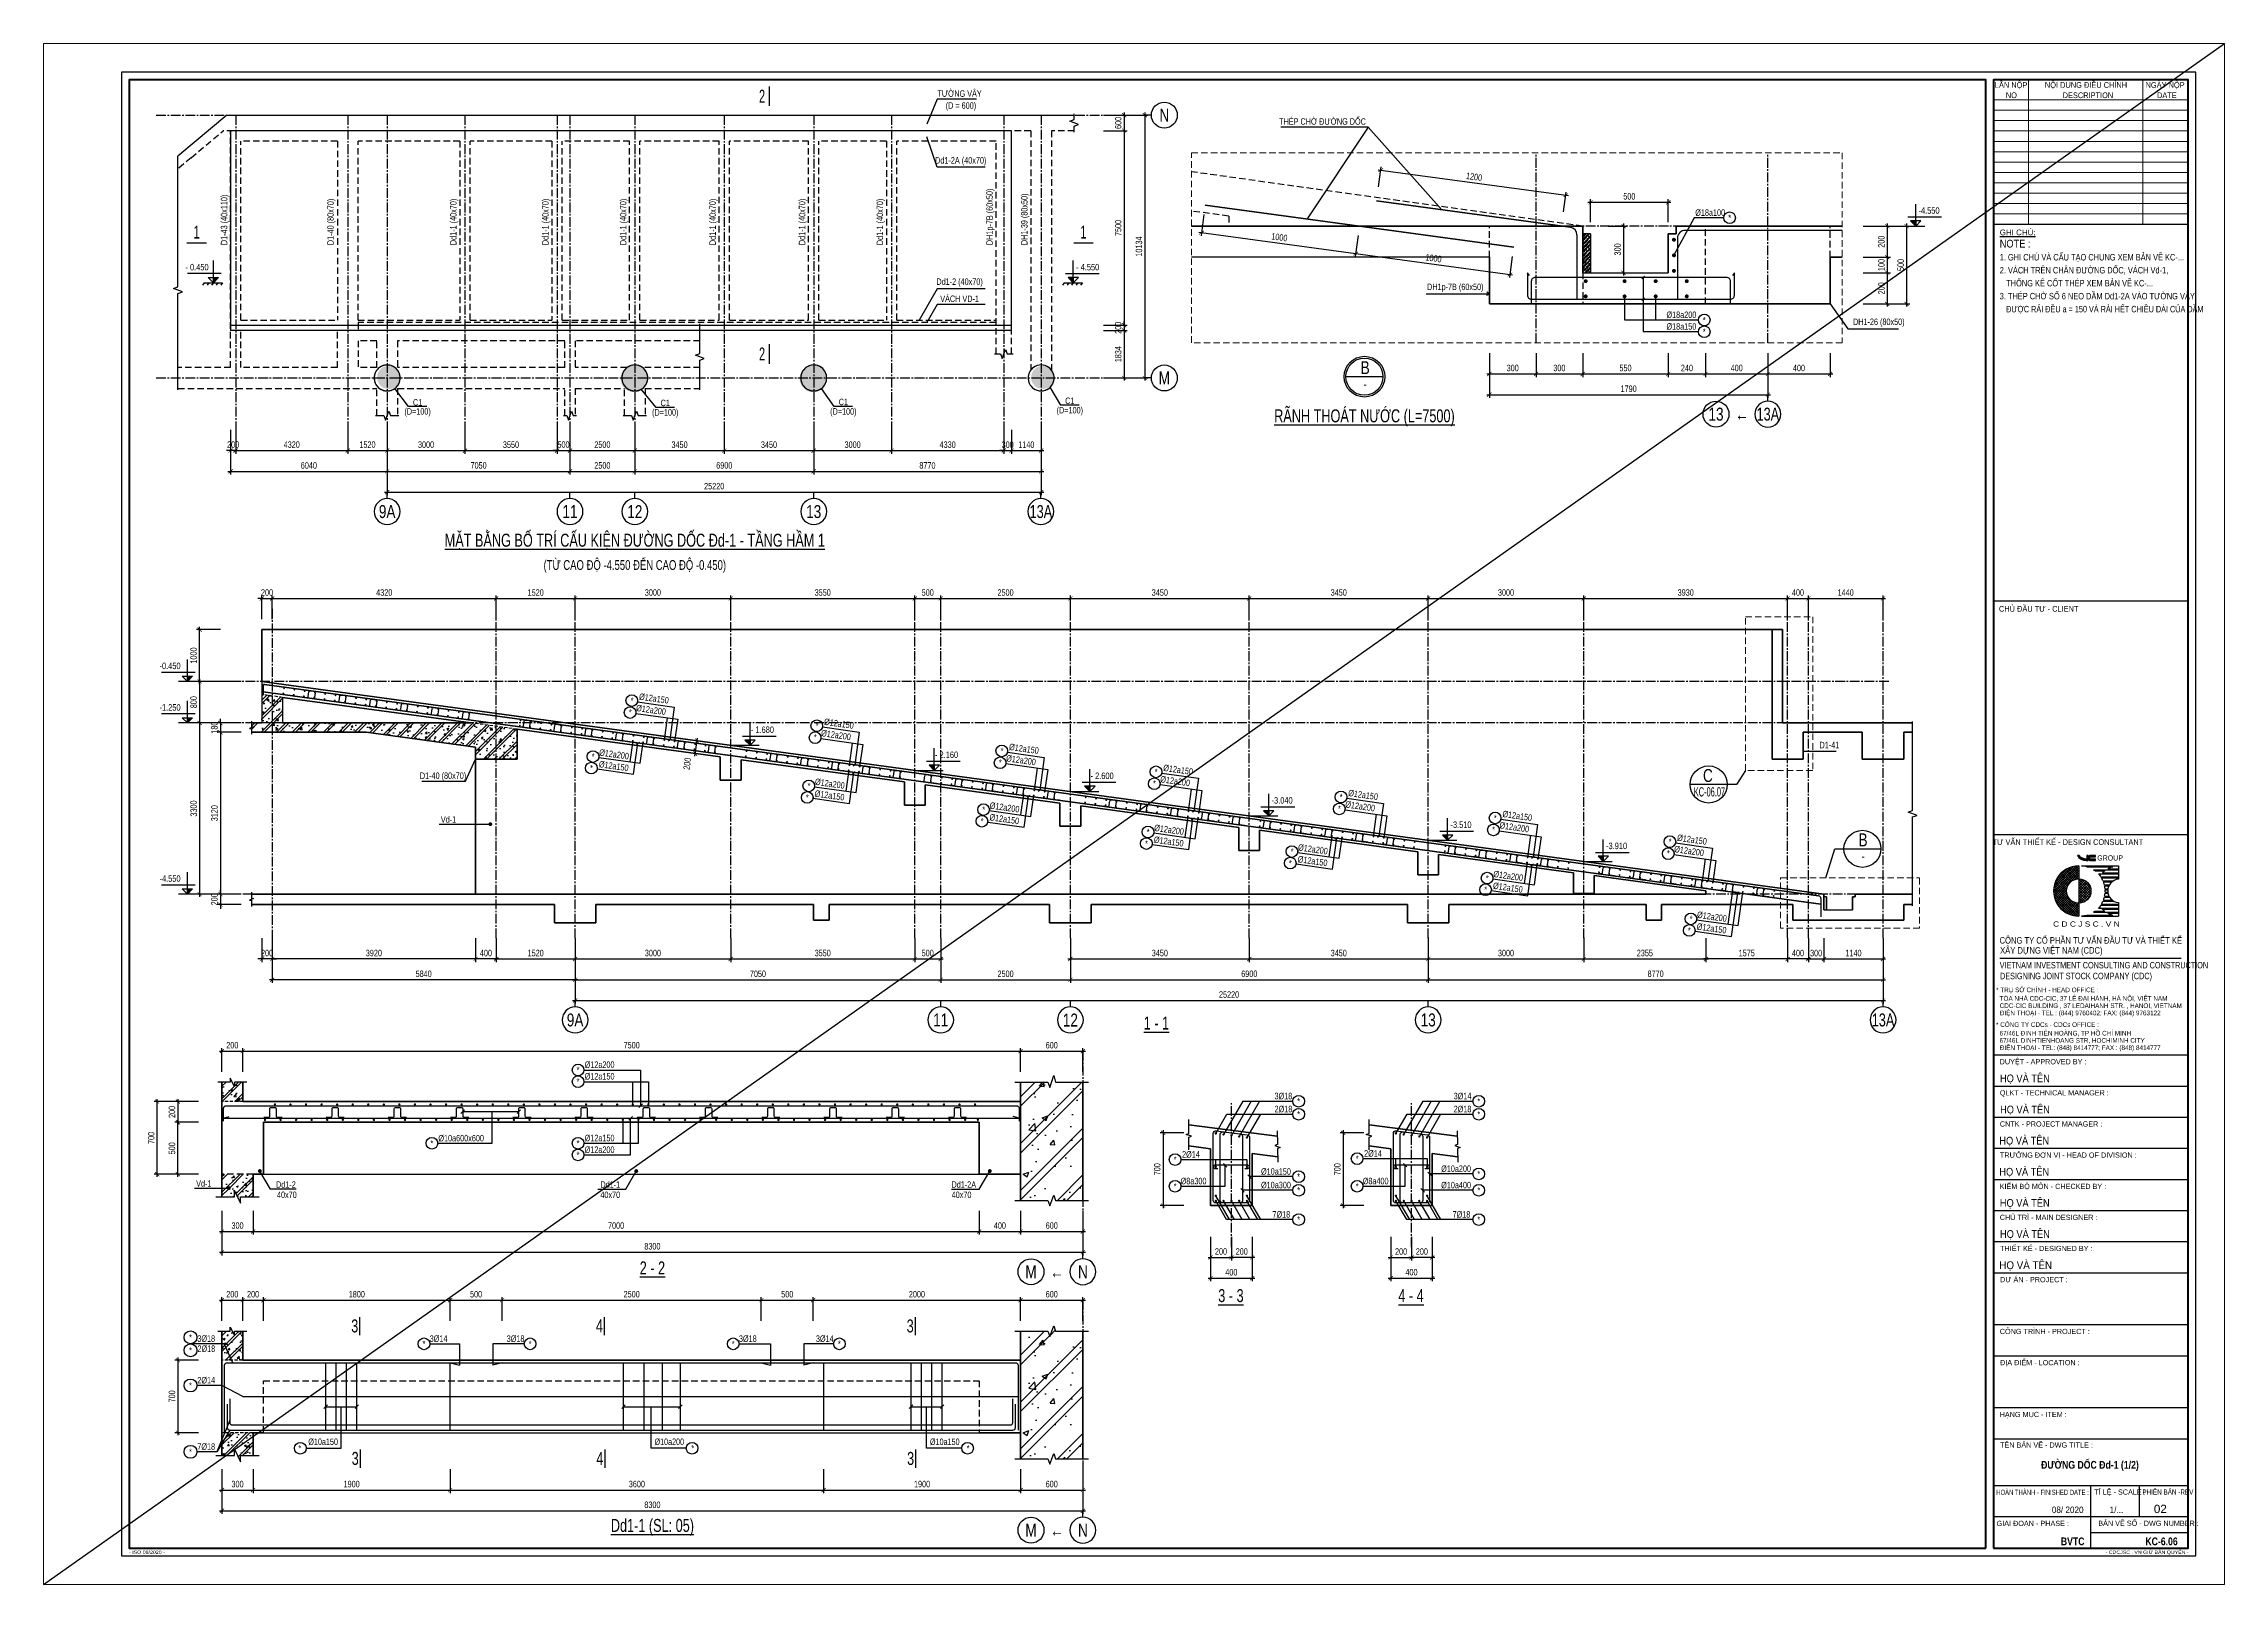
# Model space of a CAD drawing. Header units: millimetres. Extents: x 0 to 168200, y 0 to 59400.
# Drawn here: x 0 to 84100, y 0 to 59400 of the extents above; entities that cross this region are included whole.
import ezdxf
from ezdxf.enums import TextEntityAlignment as Align

# ---------------------------------------------------------------- set-up
doc = ezdxf.new("R2010")
doc.units = ezdxf.units.MM
doc.header["$LTSCALE"] = 500
doc.header["$MEASUREMENT"] = 0
for name, pattern in [('CENTER2', [1.125, 0.75, -0.125, 0.125, -0.125]), ('DASHED', [0.75, 0.5, -0.25]), ('HIDDEN', [0.375, 0.25, -0.125])]:
    doc.linetypes.add(name, pattern=pattern)
doc.layers.get('DEFPOINTS').update_dxf_attribs({"lineweight": 15})
doc.layers.add('02.CDC.DIM', color=1, linetype='Continuous', lineweight=20)
for name, color, linetype in [('CDC -TEXT KHUNG', 7, 'Continuous'), ('CDC-KHUNGTEN', 9, 'Continuous'), ('CDC.01.AXIS', 160, 'CENTER2'), ('CDC.02.DIM', 1, 'Continuous'), ('CDC.03.BORDER', 3, 'Continuous'), ('CDC.04.HIDDEN', 8, 'HIDDEN'), ('CDC.05.STEEL', 4, 'Continuous'), ('CDC.06.TEXT', 2, 'Continuous'), ('CDC.07.TEXTCOL', 3, 'Continuous'), ('CDC.08.TEXTBEAM', 2, 'Continuous'), ('CDC.09.COLUMN', 4, 'Continuous'), ('CDC.10.HATCH', 251, 'Continuous'), ('CDC.11.NOTE', 8, 'Continuous'), ('CDC.13.BEAM', 8, 'HIDDEN'), ('CDC.14.STEELNUM', 9, 'Continuous'), ('STEEL_NODE', 6, 'Continuous'), ('TEXTCOL_SHAPE', 6, 'Continuous')]:
    doc.layers.add(name, color=color, linetype=linetype)
doc.layers.add('KCS_Plotter', color=11, linetype='Continuous', plot=False)
doc.styles.add('Arial', font='arial.ttf', dxfattribs={"height": 663.884731})
doc.styles.add('Arial_4', font='arial.ttf', dxfattribs={"width": 0.75, "height": 3})
doc.styles.add('Arial_B_3', font='arialbd.ttf', dxfattribs={"width": 0.75, "height": 3})
doc.styles.add('BIGTEXT', font='arial.ttf', dxfattribs={"width": 0.8})
doc.styles.add('KCS_BIGTEXT', font='arial.ttf', dxfattribs={"width": 0.7})
doc.styles.add('KCS_SMTEXT', font='arial.ttf', dxfattribs={"width": 0.7})
doc.styles.add('KT CDC', font='arial.ttf', dxfattribs={"width": 0.85})
doc.styles.add('SMTEXT', font='arial.ttf', dxfattribs={"width": 0.7})
doc.dimstyles.new('KCS_DIM100', dxfattribs={"dimscale": 100, "dimtxt": 2.5, "dimasz": 1.6, "dimexe": 1.2, "dimexo": 0, "dimgap": 1, "dimtad": 1, "dimdec": 0, "dimzin": 0, "dimdsep": 46, "dimtxsty": 'KCS_SMTEXT', "dimblk": 'ARCHTICK', "dimcen": 0, "dimdle": 1, "dimclrd": 256, "dimclre": 256, "dimclrt": 2, "dimadec": 0, "dimazin": 0, "dimtfac": 1, "dimtdec": 0, "dimtix": 1, "dimtmove": 2, "dimatfit": 3, "dimfxl": 1, "dimtolj": 1, "dimtzin": 0, "dimarcsym": 0})
doc.dimstyles.new('KCS_DIM100 SC2', dxfattribs={"dimscale": 100, "dimtxt": 2.5, "dimasz": 1.6, "dimexe": 1.2, "dimexo": 0, "dimgap": 1, "dimtad": 1, "dimdec": 0, "dimlfac": 0.5, "dimzin": 0, "dimdsep": 46, "dimtxsty": 'KCS_SMTEXT', "dimblk": 'ARCHTICK', "dimcen": 0, "dimdle": 1, "dimclrd": 256, "dimclre": 256, "dimclrt": 2, "dimadec": 0, "dimazin": 0, "dimtfac": 1, "dimtdec": 0, "dimtix": 1, "dimtmove": 2, "dimatfit": 3, "dimfxl": 1, "dimtolj": 1, "dimtzin": 0, "dimarcsym": 0})
doc.dimstyles.new('KCS_DIM100 SC4', dxfattribs={"dimscale": 100, "dimtxt": 2.5, "dimasz": 1.6, "dimexe": 1.2, "dimexo": 0, "dimgap": 1, "dimtad": 1, "dimdec": 0, "dimlfac": 0.25, "dimzin": 0, "dimdsep": 46, "dimtxsty": 'KCS_SMTEXT', "dimblk": 'ARCHTICK', "dimcen": 0, "dimdle": 1, "dimclrd": 256, "dimclre": 256, "dimclrt": 2, "dimadec": 0, "dimazin": 0, "dimtfac": 1, "dimtdec": 0, "dimtix": 1, "dimtmove": 2, "dimatfit": 3, "dimfxl": 1, "dimtolj": 1, "dimtzin": 0, "dimarcsym": 0})
doc.dimstyles.new('KCS_DIM100 SC6', dxfattribs={"dimscale": 100, "dimtxt": 2.5, "dimasz": 1.6, "dimexe": 1.2, "dimexo": 0, "dimgap": 1, "dimtad": 1, "dimdec": 0, "dimlfac": 0.166667, "dimzin": 0, "dimdsep": 46, "dimtxsty": 'KCS_SMTEXT', "dimblk": 'ARCHTICK', "dimcen": 0, "dimdle": 1, "dimclrd": 256, "dimclre": 256, "dimclrt": 2, "dimadec": 0, "dimazin": 0, "dimtfac": 1, "dimtdec": 0, "dimtix": 1, "dimtmove": 2, "dimatfit": 3, "dimfxl": 1, "dimtolj": 1, "dimtzin": 0, "dimarcsym": 0})
pattern_1 = [(50, (-437766.36, 538626.2), (717.2602, -62.75213), [75, -825]), (355, (-437766.36, 538626.2), (-138.7513, 752.1921), [60, -660]), (100.4514, (-437706.6, 538620.95), (578.5094, 689.43954), [63.7402, -701.1421]), (46.1842, (-437766.4, 538826.2), (1067.241, -165.519), [112.5, -1237.5]), (96.6356, (-437677.4, 538812.4), (934.6627, 974.1179), [95.6103, -1051.713]), (351.1842, (-437766.4, 538826.2), (934.662, 974.1186), [90, -990]), (21, (-437666.36, 538776.2), (596.90705, -402.6189), [75, -825]), (326, (-437666.36, 538776.2), (243.3153, 725.15005), [60, -660]), (71.4514, (-437616.6, 538742.6), (840.2226, 322.5305), [63.7402, -701.1421]), (37.5, (-437766.36, 538626.18), (12.15986, 332.89385), [0, -652, 0, -670, 0, -662.5]), (7.5, (-437766.36, 538626.2), (263.06954, 394.41171), [0, -382, 0, -637, 0, -252.5]), (327.5, (-437989.36, 538626.18), (533.82244, -22.55487), [0, -250, 0, -780, 0, -1035]), (317.5, (-438089.36, 538626.2), (583.18617, 100.10498), [0, -325, 0, -518, 0, -735]), (45, (-437766.36, 538626.2), (-300.52038, 300.52038), []), (45, (-437766.36, 538748.7), (-300.52038, 300.52038), [])]

msp = doc.modelspace()

# ---------------------------------------------------------------- texts
at = {"layer": 'CDC -TEXT KHUNG', "style": 'Arial_B_3', "width": 0.8}
msp.add_text('ĐƯỜNG DỐC Đd-1 (1/2)', height=300, dxfattribs=at).set_placement((78916.1, 4458.4), align=Align.CENTER)
msp.add_text('KC-6.06', height=300, dxfattribs=at).set_placement((82300, 1507.8), align=Align.RIGHT)
at = {"layer": 'CDC.02.DIM', "style": 'SMTEXT', "width": 0.75}
for s, p in [('-4.550 ', (73195.5, 52841.4)), ('- 0.450', (6362.3, 50657.6)), ('- 4.550', (40709.8, 50657.6)), ('-0.450 ', (5361.6, 35285.1)), ('-1.250 ', (5361.6, 33685.1)), ('- 1.680 ', (28246.1, 32824)), ('- 2.160 ', (35346.1, 31857.6)), ('- 2.600 ', (41346.1, 31047.9)), ('-3.040 ', (48246.1, 30101.6)), ('-3.510 ', (55146.1, 29162.3)), ('-3.910 ', (61146.1, 28345.6)), ('-4.550 ', (5361.6, 27085.1))]:
    msp.add_text(s, height=250, dxfattribs=at).set_placement(p, align=Align.RIGHT)
at = {"layer": 'CDC.02.DIM', "style": 'BIGTEXT', "width": 0.75}
for tag, p in [('13', (64494.4, 45116.4)), ('←', (65494.4, 45116.4)), ('M', (38078.1, 12053.9)), ('←', (39078.1, 12053.9)), ('M', (38078.1, 2088.1)), ('←', (39078.1, 2088.1))]:
    msp.add_attdef(tag, text='.', height=500, dxfattribs=at).set_placement(p, align=Align.MIDDLE)
at = {"layer": 'CDC.06.TEXT', "linetype": 'ByBlock', "style": 'KCS_SMTEXT', "width": 0.7}
for s, height, p in [('TƯỜNG VÂY', 249.97, (35323.9, 57507.3)), ('(D = 600)', 249.97, (35376.5, 56981.5)), ('VÁCH VD-1', 249.97, (35323.9, 49594.4)), ('D1-40 (80x70)', 249.975, (15403.8, 31145.6)), ('Vd-1', 249.97, (15614.8, 29492.9)), ('Vd-1', 249.97, (6177.1, 15460.9)), ('Dd1-2', 249.97, (9342.7, 15418.9)), ('40x70', 249.97, (9381.3, 15019.7)), ('40x70', 249.97, (21853.3, 15019.7)), ('Dd1-1', 249.97, (21853.2, 15418.9)), ('40x70', 249.97, (35400.8, 15019.7)), ('Dd1-2A', 249.97, (35486.5, 15418.9)), ('%%C10a150', 248, (10779.4, 5499.6)), ('%%C10a200', 248, (24129.2, 5499.6)), ('%%C10a150', 248, (34751.7, 5499.6))]:
    msp.add_text(s, height=height, dxfattribs=at).set_placement(p, align=Align.MIDDLE)
at = {"layer": 'CDC.06.TEXT', "color": 2, "linetype": 'ByBlock', "style": 'KCS_SMTEXT', "width": 0.7}
for s, p in [('THÉP CHỜ ĐƯỜNG DỐC', (49319.4, 56433.8)), ('%%C18a200', (63159.3, 48946.7)), ('%%C18a150', (63159.3, 48496.7)), ('%%C12a200', (21440.3, 20036.9)), ('%%C12a150', (21440.3, 19586.9)), ('%%C10a600x600', (16102.4, 17203.3)), ('%%C12a150', (21440.3, 17208)), ('%%C12a200', (21440.3, 16758)), ('2%%C14', (44245.6, 16578.3)), ('%%C10a150', (47524.5, 15919.6)), ('2%%C14', (51265.9, 16614.1)), ('%%C10a200', (54470.4, 16025.6)), ('%%C8a300', (44347.5, 15549.5)), ('%%C10a300', (47524.5, 15395)), ('%%C8a400', (51367.8, 15549.5)), ('%%C10a400', (54470.4, 15393.5)), ('7%%C18', (47731.5, 14264.2)), ('7%%C18', (54677.4, 14264.2)), ('3%%C18', (6270.6, 9475.4)), ('3%%C14', (15230.8, 9473.7)), ('3%%C18', (18199.9, 9473.7)), ('3%%C18', (27156.4, 9473.7)), ('3%%C14', (30125.4, 9473.7)), ('2%%C18', (6275.4, 9087.4)), ('2%%C14', (6270.6, 7870.8)), ('7%%C18', (6270.6, 5312.5))]:
    msp.add_text(s, height=250, dxfattribs=at).set_placement(p, align=Align.MIDDLE)
for s, p in [('%%C18a100', (63694.2, 52885.5)), ('D1-41', (68486.9, 32359.1)), ('3%%C18', (47468.1, 18826.8)), ('3%%C14', (54378.4, 18826.8)), ('2%%C18', (47471.2, 18325.7)), ('2%%C18', (54378.4, 18325.7))]:
    msp.add_text(s, height=250, dxfattribs=at).set_placement(p, align=Align.MIDDLE_LEFT)
at = {"layer": 'CDC.06.TEXT', "style": 'KCS_SMTEXT'}
for s, width, p in [('1. GHI CHÚ VÀ CẤU TẠO CHUNG XEM BẢN VẼ KC-...', 0.75, (75435.8, 51040)), ('2. VÁCH TRÊN CHÂN ĐƯỜNG DỐC, VÁCH Vd-1, ', 0.75, (75435.8, 50540)), ('3. THÉP CHỜ SỐ 6 NEO DẦM Dd1-2A VÀO TƯỜNG VÂY,', 0.75, (75435.8, 49540)), ('THỐNG KÊ CỐT THÉP XEM BẢN VẼ KC-...', 0.75, (75685.8, 50040)), ('ĐƯỢC RẢI ĐỀU a = 150 VÀ RẢI HẾT CHIỀU DÀI CỦA DẦM', 0.7, (75685.8, 49040))]:
    msp.add_text(s, height=250, dxfattribs=dict(at, width=width)).set_placement(p)
at = {"layer": 'CDC.06.TEXT', "linetype": 'ByBlock', "style": 'KCS_SMTEXT', "width": 0.7}
for s, p in [('DH1p-7B (60x50)', (53351.4, 50022.3)), ('DH1-26 (80x50)', (69777.7, 48676.4))]:
    msp.add_text(s, height=249.975, dxfattribs=at).set_placement(p, align=Align.MIDDLE_LEFT)
at = {"layer": 'CDC.06.TEXT', "style": 'SMTEXT'}
for s, height, width, p in [('B', 500, 0.75, (50966.7, 46907.4)), ('-', 357.1, 0.75, (50966.7, 46277.8)), ('C', 500, 0.75, (64181.7, 31184)), ('KC-06.07', 357.14, 0.55, (64241.6, 30554.4)), ('B', 500, 0.75, (70165.7, 28703)), ('-', 357.1, 0.75, (70171.1, 28073.4))]:
    msp.add_text(s, height=height, dxfattribs=dict(at, width=width)).set_placement(p, align=Align.MIDDLE_CENTER)
at = {"layer": 'CDC.06.TEXT', "color": 4, "style": 'KCS_SMTEXT', "width": 0.7}
for s, height, p in [('%%URÃNH THOÁT NƯỚC (L=7500)', 500, (50937.1, 45043.8)), ('%%UMẶT BẰNG BỐ TRÍ CẤU KIỆN ĐƯỜNG DỐC Đd-1 - TẦNG HẦM 1', 500, (22798.9, 40275.9)), ('(TỪ CAO ĐỘ -4.550 ĐẾN CAO ĐỘ -0.450)', 375, (22798.9, 39299.7)), ('%%U1 - 1', 500, (42913.7, 21641.7)), ('%%U2 - 2', 500, (23478.1, 12203.9)), ('%%U3 - 3', 500, (45787.9, 11132.5)), ('%%U4 - 4', 500, (52733.8, 11132.8)), ('3', 500, (11998.1, 9963.4)), ('4', 500, (21433.9, 9963.4)), ('3', 500, (33418.7, 9963.4)), ('3', 500, (12015.9, 4856)), ('4', 500, (21451.7, 4856)), ('3', 500, (33436.5, 4856)), ('%%UDd1-1 (SL: 05)', 500, (23478.1, 2210.4))]:
    msp.add_text(s, height=height, dxfattribs=at).set_placement(p, align=Align.MIDDLE)
at = {"layer": 'CDC.06.TEXT', "color": 2, "linetype": 'ByBlock', "style": 'KCS_SMTEXT', "width": 0.7}
for s, p in [('%%C12a200', (23423.9, 33716.2)), ('%%C12a150', (23537.7, 34155.7)), ('%%C12a200', (30558.3, 32746.7)), ('%%C12a150', (30672.1, 33186.1)), ('%%C12a200', (21998.6, 32003.3)), ('%%C12a200', (37692.7, 31777.1)), ('%%C12a150', (37806.5, 32216.6)), ('%%C12a150', (21987, 31550.5)), ('%%C12a200', (43638.1, 30969.2)), ('%%C12a150', (43751.8, 31408.6)), ('%%C12a150', (30310.5, 30419.4)), ('%%C12a200', (30322.1, 30872.2)), ('%%C12a150', (50886.3, 30439.1)), ('%%C12a150', (37048.5, 29503.7)), ('%%C12a200', (37060.1, 29956.5)), ('%%C12a200', (50772.5, 29999.6)), ('%%C12a150', (56831.6, 29631.1)), ('%%C12a150', (43390.2, 28641.9)), ('%%C12a200', (43401.9, 29094.7)), ('%%C12a200', (56717.9, 29191.7)), ('%%C12a150', (63569.7, 28715.4)), ('%%C12a150', (48939.2, 27887.8)), ('%%C12a200', (48950.9, 28340.6)), ('%%C12a200', (63455.9, 28276)), ('%%C12a150', (56470, 26864.4)), ('%%C12a200', (56481.6, 27317.2)), ('%%C12a150', (64326.2, 25292.2)), ('%%C12a200', (64337.9, 25745))]:
    msp.add_text(s, height=250, rotation=352, dxfattribs=at).set_placement(p, align=Align.MIDDLE)
at = {"layer": 'CDC.07.TEXTCOL', "linetype": 'ByBlock', "style": 'KCS_SMTEXT', "width": 0.7}
for p in [(14422.9, 45569.2), (23973.5, 45548.5), (30842, 45585.8), (39574.3, 45631)]:
    msp.add_text('C1', height=249.97, dxfattribs=at).set_placement(p, align=Align.MIDDLE)
at = {"layer": 'CDC.08.TEXTBEAM', "linetype": 'ByBlock', "style": 'KCS_SMTEXT', "width": 0.7}
for s, p in [('Dd1-2A (40x70)', (35368.7, 54870.3)), ('Dd1-2 (40x70)', (35323.9, 50193.6))]:
    msp.add_text(s, height=249.975, dxfattribs=at).set_placement(p, align=Align.MIDDLE)
for s, p in [('D1-43 (40x110)', (6958.9, 51631.9)), ('D1-40 (80x70)', (11063.7, 51631.9)), ('Dd1-1 (40x70)', (15798.9, 51631.9)), ('Dd1-1 (40x70)', (19348.9, 51631.9)), ('Dd1-1 (40x70)', (22348.9, 51631.9)), ('Dd1-1 (40x70)', (25798.9, 51631.9)), ('Dd1-1 (40x70)', (29248.9, 51631.9)), ('Dd1-1 (40x70)', (32248.9, 51631.9)), ('DH1p-7B (60x50)', (36478.9, 51631.9)), ('DH1-39 (80x50)', (37818.9, 51631.9))]:
    msp.add_text(s, height=249.975, rotation=90, dxfattribs=at).set_placement(p, align=Align.MIDDLE_LEFT)
at = {"layer": 'CDC.14.STEELNUM', "color": 2, "linetype": 'ByBlock', "style": 'KCS_SMTEXT', "width": 0.7}
for height, p in [(250, (65019.6, 52685.5)), (250, (64042.3, 48741.9)), (250, (64042.3, 48291.9)), (250, (20609.9, 19834.8)), (250, (20609.9, 19384.8)), (250, (48400, 18626.8)), (250, (55345.9, 18626.8)), (250, (48400, 18125.7)), (250, (55345.9, 18125.7)), (250, (14973, 17007.7)), (250, (20609.9, 17007.7)), (250, (20609.9, 16557.7)), (250, (43634.9, 16378)), (250, (50655.1, 16413.8)), (250, (43634.9, 15349.3)), (250, (48400.6, 15719.3)), (250, (48400.6, 15194.8)), (250, (50655.1, 15349.3)), (250, (55346.5, 15825.3)), (250, (55346.5, 15193.3)), (250, (48400.6, 14063.9)), (250, (55346.5, 14063.9)), (250, (5664.6, 9521.4)), (250, (14668, 9273.4)), (250, (18762.6, 9273.4)), (250, (26593.6, 9273.4)), (250, (30688.2, 9273.4)), (250, (5664.6, 9025.4)), (250, (5664.6, 7668.8)), (250, (5664.6, 5110.5)), (248, (9876.5, 5247.6)), (248, (25032.1, 5247.6)), (248, (35654.6, 5247.6))]:
    msp.add_text('*', height=height, dxfattribs=at).set_placement(p, align=Align.MIDDLE)
for p in [(22620.4, 33626), (22683.2, 34072.6), (29817.6, 33103.1), (21185.4, 31915), (29754.9, 32656.5), (36952, 32133.5), (21122.7, 31468.9), (36889.3, 31686.9), (42897.4, 31325.6), (29446.2, 30337.7), (29508.9, 30783.8), (42834.6, 30879), (50031.8, 30356), (36184.2, 29422.1), (36246.9, 29868.2), (49969.1, 29909.4), (55977.2, 29548.1), (42525.9, 28560.2), (42588.6, 29006.3), (55914.4, 29101.5), (62715.2, 28632.4), (48074.9, 27806.2), (48137.6, 28252.3), (62652.5, 28185.8), (55668.4, 27228.9), (55605.7, 26782.7), (63461.9, 25210.5), (63524.6, 25656.6)]:
    msp.add_text('*', height=250, rotation=352, dxfattribs=at).set_placement(p, align=Align.MIDDLE)
at = {"layer": 'TEXTCOL_SHAPE', "linetype": 'ByBlock', "style": 'KCS_SMTEXT', "width": 0.7}
for p in [(14422.9, 45189.8), (23973.5, 45153), (30842, 45190.2), (39574.3, 45235.4)]:
    msp.add_text('(D=100)', height=249.97, dxfattribs=at).set_placement(p, align=Align.MIDDLE)

# ---------------------------------------------------------------- blocks, each defined once
blk = doc.blocks.new('_ArchTick')
at = {"color": 0, "linetype": 'ByBlock', "const_width": 0.15}
blk.add_lwpolyline([(-0.5, -0.5), (0.5, 0.5)], dxfattribs=at)
blk = doc.blocks.new('*D8')
at = {"layer": 'CDC.02.DIM', "lineweight": -2, "transparency": 16777216}
for p, q in [((34596, 24910), (34596, 23190)), ((39596, 24910), (39596, 23190)), ((34496, 23310), (39696, 23310))]:
    blk.add_line(p, q, dxfattribs=at)
at = {"layer": 'DEFPOINTS', "color": 0, "transparency": 16777216}
for p in [(34596, 24910), (39596, 24910), (39596, 23310)]:
    blk.add_point(p, dxfattribs=at)
at = {"layer": 'CDC.02.DIM', "lineweight": -2, "transparency": 16777216, "xscale": 160, "yscale": 160, "zscale": 160, "rotation": 180}
blk.add_blockref('_ArchTick', (34596, 23310), dxfattribs=at)
at = {"layer": 'CDC.02.DIM', "lineweight": -2, "transparency": 16777216, "xscale": 160, "yscale": 160, "zscale": 160}
blk.add_blockref('_ArchTick', (39596, 23310), dxfattribs=at)
at = {"layer": 'CDC.02.DIM', "color": 2, "transparency": 16777216, "insert": (37096, 23538), "char_height": 250, "attachment_point": 5, "style": 'KCS_SMTEXT'}
blk.add_mtext('\\A1;2500', dxfattribs=at)
blk = doc.blocks.new('*D9')
at = {"layer": 'CDC.02.DIM', "lineweight": -2, "transparency": 16777216}
for p, q in [((39596, 24910), (39596, 23190)), ((53396, 24910), (53396, 23190)), ((39496, 23310), (53496, 23310))]:
    blk.add_line(p, q, dxfattribs=at)
at = {"layer": 'DEFPOINTS', "color": 0, "transparency": 16777216}
for p in [(39596, 24910), (53396, 24910), (53396, 23310)]:
    blk.add_point(p, dxfattribs=at)
at = {"layer": 'CDC.02.DIM', "lineweight": -2, "transparency": 16777216, "xscale": 160, "yscale": 160, "zscale": 160, "rotation": 180}
blk.add_blockref('_ArchTick', (39596, 23310), dxfattribs=at)
at = {"layer": 'CDC.02.DIM', "lineweight": -2, "transparency": 16777216, "xscale": 160, "yscale": 160, "zscale": 160}
blk.add_blockref('_ArchTick', (53396, 23310), dxfattribs=at)
at = {"layer": 'CDC.02.DIM', "color": 2, "transparency": 16777216, "insert": (46496, 23538), "char_height": 250, "attachment_point": 5, "style": 'KCS_SMTEXT'}
blk.add_mtext('\\A1;6900', dxfattribs=at)
blk = doc.blocks.new('*D10')
at = {"layer": 'CDC.02.DIM', "lineweight": -2, "transparency": 16777216}
for p, q in [((20496, 24910), (20496, 23190)), ((34596, 24910), (34596, 23190)), ((20396, 23310), (34696, 23310))]:
    blk.add_line(p, q, dxfattribs=at)
at = {"layer": 'DEFPOINTS', "color": 0, "transparency": 16777216}
for p in [(20496, 24910), (34596, 24910), (34596, 23310)]:
    blk.add_point(p, dxfattribs=at)
at = {"layer": 'CDC.02.DIM', "lineweight": -2, "transparency": 16777216, "xscale": 160, "yscale": 160, "zscale": 160, "rotation": 180}
blk.add_blockref('_ArchTick', (20496, 23310), dxfattribs=at)
at = {"layer": 'CDC.02.DIM', "lineweight": -2, "transparency": 16777216, "xscale": 160, "yscale": 160, "zscale": 160}
blk.add_blockref('_ArchTick', (34596, 23310), dxfattribs=at)
at = {"layer": 'CDC.02.DIM', "color": 2, "transparency": 16777216, "insert": (27546, 23538), "char_height": 250, "attachment_point": 5, "style": 'KCS_SMTEXT'}
blk.add_mtext('\\A1;7050', dxfattribs=at)
blk = doc.blocks.new('*D11')
at = {"layer": 'CDC.02.DIM', "lineweight": -2, "transparency": 16777216}
for p, q in [((53396, 24910), (53396, 23190)), ((70936, 24910), (70936, 23190)), ((53296, 23310), (71036, 23310))]:
    blk.add_line(p, q, dxfattribs=at)
at = {"layer": 'DEFPOINTS', "color": 0, "transparency": 16777216}
for p in [(53396, 24910), (70936, 24910), (70936, 23310)]:
    blk.add_point(p, dxfattribs=at)
at = {"layer": 'CDC.02.DIM', "lineweight": -2, "transparency": 16777216, "xscale": 160, "yscale": 160, "zscale": 160, "rotation": 180}
blk.add_blockref('_ArchTick', (53396, 23310), dxfattribs=at)
at = {"layer": 'CDC.02.DIM', "lineweight": -2, "transparency": 16777216, "xscale": 160, "yscale": 160, "zscale": 160}
blk.add_blockref('_ArchTick', (70936, 23310), dxfattribs=at)
at = {"layer": 'CDC.02.DIM', "color": 2, "transparency": 16777216, "insert": (62166, 23538), "char_height": 250, "attachment_point": 5, "style": 'KCS_SMTEXT'}
blk.add_mtext('\\A1;8770', dxfattribs=at)
blk = doc.blocks.new('*D12')
at = {"layer": 'CDC.02.DIM', "lineweight": -2, "transparency": 16777216}
for p, q in [((20496, 24910), (20496, 23990)), ((26496, 24910), (26496, 23990)), ((20396, 24110), (26596, 24110))]:
    blk.add_line(p, q, dxfattribs=at)
at = {"layer": 'DEFPOINTS', "color": 0, "transparency": 16777216}
for p in [(20496, 24910), (26496, 24910), (26496, 24110)]:
    blk.add_point(p, dxfattribs=at)
at = {"layer": 'CDC.02.DIM', "lineweight": -2, "transparency": 16777216, "xscale": 160, "yscale": 160, "zscale": 160, "rotation": 180}
blk.add_blockref('_ArchTick', (20496, 24110), dxfattribs=at)
at = {"layer": 'CDC.02.DIM', "lineweight": -2, "transparency": 16777216, "xscale": 160, "yscale": 160, "zscale": 160}
blk.add_blockref('_ArchTick', (26496, 24110), dxfattribs=at)
at = {"layer": 'CDC.02.DIM', "color": 2, "transparency": 16777216, "insert": (23496, 24338), "char_height": 250, "attachment_point": 5, "style": 'KCS_SMTEXT'}
blk.add_mtext('\\A1;3000', dxfattribs=at)
blk = doc.blocks.new('*D13')
at = {"layer": 'CDC.02.DIM', "lineweight": -2, "transparency": 16777216}
for p, q in [((26496, 24910), (26496, 23990)), ((33596, 24910), (33596, 23990)), ((26396, 24110), (33696, 24110))]:
    blk.add_line(p, q, dxfattribs=at)
at = {"layer": 'DEFPOINTS', "color": 0, "transparency": 16777216}
for p in [(26496, 24910), (33596, 24910), (33596, 24110)]:
    blk.add_point(p, dxfattribs=at)
at = {"layer": 'CDC.02.DIM', "lineweight": -2, "transparency": 16777216, "xscale": 160, "yscale": 160, "zscale": 160, "rotation": 180}
blk.add_blockref('_ArchTick', (26496, 24110), dxfattribs=at)
at = {"layer": 'CDC.02.DIM', "lineweight": -2, "transparency": 16777216, "xscale": 160, "yscale": 160, "zscale": 160}
blk.add_blockref('_ArchTick', (33596, 24110), dxfattribs=at)
at = {"layer": 'CDC.02.DIM', "color": 2, "transparency": 16777216, "insert": (30046, 24338), "char_height": 250, "attachment_point": 5, "style": 'KCS_SMTEXT'}
blk.add_mtext('\\A1;3550', dxfattribs=at)
blk = doc.blocks.new('*D14')
at = {"layer": 'CDC.02.DIM', "lineweight": -2, "transparency": 16777216}
for p, q in [((33596, 24910), (33596, 23990)), ((34596, 24910), (34596, 23990)), ((33496, 24110), (34696, 24110))]:
    blk.add_line(p, q, dxfattribs=at)
at = {"layer": 'DEFPOINTS', "color": 0, "transparency": 16777216}
for p in [(33596, 24910), (34596, 24910), (34596, 24110)]:
    blk.add_point(p, dxfattribs=at)
at = {"layer": 'CDC.02.DIM', "lineweight": -2, "transparency": 16777216, "xscale": 160, "yscale": 160, "zscale": 160, "rotation": 180}
blk.add_blockref('_ArchTick', (33596, 24110), dxfattribs=at)
at = {"layer": 'CDC.02.DIM', "lineweight": -2, "transparency": 16777216, "xscale": 160, "yscale": 160, "zscale": 160}
blk.add_blockref('_ArchTick', (34596, 24110), dxfattribs=at)
at = {"layer": 'CDC.02.DIM', "color": 2, "transparency": 16777216, "insert": (34096, 24338), "char_height": 250, "attachment_point": 5, "style": 'KCS_SMTEXT'}
blk.add_mtext('\\A1;500', dxfattribs=at)
blk = doc.blocks.new('*D15')
at = {"layer": 'CDC.02.DIM', "lineweight": -2, "transparency": 16777216}
for p, q in [((39596, 24910), (39596, 23990)), ((46496, 24910), (46496, 23990)), ((39496, 24110), (46596, 24110))]:
    blk.add_line(p, q, dxfattribs=at)
at = {"layer": 'DEFPOINTS', "color": 0, "transparency": 16777216}
for p in [(39596, 24910), (46496, 24910), (46496, 24110)]:
    blk.add_point(p, dxfattribs=at)
at = {"layer": 'CDC.02.DIM', "lineweight": -2, "transparency": 16777216, "xscale": 160, "yscale": 160, "zscale": 160, "rotation": 180}
blk.add_blockref('_ArchTick', (39596, 24110), dxfattribs=at)
at = {"layer": 'CDC.02.DIM', "lineweight": -2, "transparency": 16777216, "xscale": 160, "yscale": 160, "zscale": 160}
blk.add_blockref('_ArchTick', (46496, 24110), dxfattribs=at)
at = {"layer": 'CDC.02.DIM', "color": 2, "transparency": 16777216, "insert": (43046, 24338), "char_height": 250, "attachment_point": 5, "style": 'KCS_SMTEXT'}
blk.add_mtext('\\A1;3450', dxfattribs=at)
blk = doc.blocks.new('*D16')
at = {"layer": 'CDC.02.DIM', "lineweight": -2, "transparency": 16777216}
for p, q in [((46496, 24910), (46496, 23990)), ((53396, 24910), (53396, 23990)), ((46396, 24110), (53496, 24110))]:
    blk.add_line(p, q, dxfattribs=at)
at = {"layer": 'DEFPOINTS', "color": 0, "transparency": 16777216}
for p in [(46496, 24910), (53396, 24910), (53396, 24110)]:
    blk.add_point(p, dxfattribs=at)
at = {"layer": 'CDC.02.DIM', "lineweight": -2, "transparency": 16777216, "xscale": 160, "yscale": 160, "zscale": 160, "rotation": 180}
blk.add_blockref('_ArchTick', (46496, 24110), dxfattribs=at)
at = {"layer": 'CDC.02.DIM', "lineweight": -2, "transparency": 16777216, "xscale": 160, "yscale": 160, "zscale": 160}
blk.add_blockref('_ArchTick', (53396, 24110), dxfattribs=at)
at = {"layer": 'CDC.02.DIM', "color": 2, "transparency": 16777216, "insert": (49946, 24338), "char_height": 250, "attachment_point": 5, "style": 'KCS_SMTEXT'}
blk.add_mtext('\\A1;3450', dxfattribs=at)
blk = doc.blocks.new('*D17')
at = {"layer": 'CDC.02.DIM', "lineweight": -2, "transparency": 16777216}
for p, q in [((53396, 24936), (53396, 23990)), ((59396, 24936), (59396, 23990)), ((53296, 24110), (59496, 24110))]:
    blk.add_line(p, q, dxfattribs=at)
at = {"layer": 'DEFPOINTS', "color": 0, "transparency": 16777216}
for p in [(53396, 24936), (59396, 24936), (59396, 24110)]:
    blk.add_point(p, dxfattribs=at)
at = {"layer": 'CDC.02.DIM', "lineweight": -2, "transparency": 16777216, "xscale": 160, "yscale": 160, "zscale": 160, "rotation": 180}
blk.add_blockref('_ArchTick', (53396, 24110), dxfattribs=at)
at = {"layer": 'CDC.02.DIM', "lineweight": -2, "transparency": 16777216, "xscale": 160, "yscale": 160, "zscale": 160}
blk.add_blockref('_ArchTick', (59396, 24110), dxfattribs=at)
at = {"layer": 'CDC.02.DIM', "color": 2, "transparency": 16777216, "insert": (56396, 24338), "char_height": 250, "attachment_point": 5, "style": 'KCS_SMTEXT'}
blk.add_mtext('\\A1;3000', dxfattribs=at)
blk = doc.blocks.new('*D18')
at = {"layer": 'CDC.02.DIM', "lineweight": -2, "transparency": 16777216}
for p, q in [((59396, 24910), (59396, 23990)), ((64106, 24910), (64106, 23990)), ((59296, 24110), (64206, 24110))]:
    blk.add_line(p, q, dxfattribs=at)
at = {"layer": 'DEFPOINTS', "color": 0, "transparency": 16777216}
for p in [(59396, 24910), (64106, 24910), (64106, 24110)]:
    blk.add_point(p, dxfattribs=at)
at = {"layer": 'CDC.02.DIM', "lineweight": -2, "transparency": 16777216, "xscale": 160, "yscale": 160, "zscale": 160, "rotation": 180}
blk.add_blockref('_ArchTick', (59396, 24110), dxfattribs=at)
at = {"layer": 'CDC.02.DIM', "lineweight": -2, "transparency": 16777216, "xscale": 160, "yscale": 160, "zscale": 160}
blk.add_blockref('_ArchTick', (64106, 24110), dxfattribs=at)
at = {"layer": 'CDC.02.DIM', "color": 2, "transparency": 16777216, "insert": (61751, 24338), "char_height": 250, "attachment_point": 5, "style": 'KCS_SMTEXT'}
blk.add_mtext('\\A1;2355', dxfattribs=at)
blk = doc.blocks.new('*D31')
at = {"layer": 'CDC.02.DIM', "lineweight": -2, "transparency": 16777216}
for p, q in [((23623, 32239), (25249, 32018)), ((23690, 32731), (25316, 32510)), ((25117, 31935), (25211, 32625))]:
    blk.add_line(p, q, dxfattribs=at)
at = {"layer": 'DEFPOINTS', "color": 0, "transparency": 16777216}
for p in [(23623, 32239), (23690, 32731), (25197, 32526)]:
    blk.add_point(p, dxfattribs=at)
at = {"layer": 'CDC.02.DIM', "lineweight": -2, "transparency": 16777216, "xscale": 160, "yscale": 160, "zscale": 160}
for p, rotation in [((25130, 32034), 262.2611071169026), ((25197, 32526), 82.26110711690258)]:
    blk.add_blockref('_ArchTick', p, dxfattribs=dict(at, rotation=rotation))
at = {"layer": 'CDC.02.DIM', "color": 2, "transparency": 16777216, "insert": (24822, 31638), "char_height": 250, "attachment_point": 5, "rotation": 82.26111, "style": 'KCS_SMTEXT'}
blk.add_mtext('\\A1;200', dxfattribs=at)
blk = doc.blocks.new('*D32')
at = {"layer": 'CDC.02.DIM', "lineweight": -2, "transparency": 16777216}
for p, q in [((55756, 47466), (55756, 46546)), ((57556, 47466), (57556, 46546)), ((55656, 46666), (57656, 46666))]:
    blk.add_line(p, q, dxfattribs=at)
at = {"layer": 'DEFPOINTS', "color": 0, "transparency": 16777216}
for p in [(55756, 47466), (57556, 47466), (57556, 46666)]:
    blk.add_point(p, dxfattribs=at)
at = {"layer": 'CDC.02.DIM', "lineweight": -2, "transparency": 16777216, "xscale": 160, "yscale": 160, "zscale": 160, "rotation": 180}
blk.add_blockref('_ArchTick', (55756, 46666), dxfattribs=at)
at = {"layer": 'CDC.02.DIM', "lineweight": -2, "transparency": 16777216, "xscale": 160, "yscale": 160, "zscale": 160}
blk.add_blockref('_ArchTick', (57556, 46666), dxfattribs=at)
at = {"layer": 'CDC.02.DIM', "color": 2, "transparency": 16777216, "insert": (56656, 46894), "char_height": 250, "attachment_point": 5, "style": 'KCS_SMTEXT'}
blk.add_mtext('\\A1;300', dxfattribs=at)
blk = doc.blocks.new('*D33')
at = {"layer": 'CDC.02.DIM', "lineweight": -2, "transparency": 16777216}
for p, q in [((57556, 47466), (57556, 46546)), ((59354, 47466), (59354, 46546)), ((57456, 46666), (59454, 46666))]:
    blk.add_line(p, q, dxfattribs=at)
at = {"layer": 'DEFPOINTS', "color": 0, "transparency": 16777216}
for p in [(57556, 47466), (59354, 47466), (59354, 46666)]:
    blk.add_point(p, dxfattribs=at)
at = {"layer": 'CDC.02.DIM', "lineweight": -2, "transparency": 16777216, "xscale": 160, "yscale": 160, "zscale": 160, "rotation": 180}
blk.add_blockref('_ArchTick', (57556, 46666), dxfattribs=at)
at = {"layer": 'CDC.02.DIM', "lineweight": -2, "transparency": 16777216, "xscale": 160, "yscale": 160, "zscale": 160}
blk.add_blockref('_ArchTick', (59354, 46666), dxfattribs=at)
at = {"layer": 'CDC.02.DIM', "color": 2, "transparency": 16777216, "insert": (58455, 46894), "char_height": 250, "attachment_point": 5, "style": 'KCS_SMTEXT'}
blk.add_mtext('\\A1;300', dxfattribs=at)
blk = doc.blocks.new('*D34')
at = {"layer": 'CDC.02.DIM', "lineweight": -2, "transparency": 16777216}
for p, q in [((59354, 47466), (59354, 46546)), ((62654, 47466), (62654, 46546)), ((59254, 46666), (62754, 46666))]:
    blk.add_line(p, q, dxfattribs=at)
at = {"layer": 'DEFPOINTS', "color": 0, "transparency": 16777216}
for p in [(59354, 47466), (62654, 47466), (62654, 46666)]:
    blk.add_point(p, dxfattribs=at)
at = {"layer": 'CDC.02.DIM', "lineweight": -2, "transparency": 16777216, "xscale": 160, "yscale": 160, "zscale": 160, "rotation": 180}
blk.add_blockref('_ArchTick', (59354, 46666), dxfattribs=at)
at = {"layer": 'CDC.02.DIM', "lineweight": -2, "transparency": 16777216, "xscale": 160, "yscale": 160, "zscale": 160}
blk.add_blockref('_ArchTick', (62654, 46666), dxfattribs=at)
at = {"layer": 'CDC.02.DIM', "color": 2, "transparency": 16777216, "insert": (61004, 46894), "char_height": 250, "attachment_point": 5, "style": 'KCS_SMTEXT'}
blk.add_mtext('\\A1;550', dxfattribs=at)
blk = doc.blocks.new('*D35')
at = {"layer": 'CDC.02.DIM', "lineweight": -2, "transparency": 16777216}
for p, q in [((64094, 47466), (64094, 46546)), ((66494, 47466), (66494, 46546)), ((63994, 46666), (66594, 46666))]:
    blk.add_line(p, q, dxfattribs=at)
at = {"layer": 'DEFPOINTS', "color": 0, "transparency": 16777216}
for p in [(64094, 47466), (66494, 47466), (66494, 46666)]:
    blk.add_point(p, dxfattribs=at)
at = {"layer": 'CDC.02.DIM', "lineweight": -2, "transparency": 16777216, "xscale": 160, "yscale": 160, "zscale": 160, "rotation": 180}
blk.add_blockref('_ArchTick', (64094, 46666), dxfattribs=at)
at = {"layer": 'CDC.02.DIM', "lineweight": -2, "transparency": 16777216, "xscale": 160, "yscale": 160, "zscale": 160}
blk.add_blockref('_ArchTick', (66494, 46666), dxfattribs=at)
at = {"layer": 'CDC.02.DIM', "color": 2, "transparency": 16777216, "insert": (65294, 46894), "char_height": 250, "attachment_point": 5, "style": 'KCS_SMTEXT'}
blk.add_mtext('\\A1;400', dxfattribs=at)
blk = doc.blocks.new('*D36')
at = {"layer": 'CDC.02.DIM', "lineweight": -2, "transparency": 16777216}
for p, q in [((66494, 47466), (66494, 46546)), ((68894, 47466), (68894, 46546)), ((66394, 46666), (68994, 46666))]:
    blk.add_line(p, q, dxfattribs=at)
at = {"layer": 'DEFPOINTS', "color": 0, "transparency": 16777216}
for p in [(66494, 47466), (68894, 47466), (68894, 46666)]:
    blk.add_point(p, dxfattribs=at)
at = {"layer": 'CDC.02.DIM', "lineweight": -2, "transparency": 16777216, "xscale": 160, "yscale": 160, "zscale": 160, "rotation": 180}
blk.add_blockref('_ArchTick', (66494, 46666), dxfattribs=at)
at = {"layer": 'CDC.02.DIM', "lineweight": -2, "transparency": 16777216, "xscale": 160, "yscale": 160, "zscale": 160}
blk.add_blockref('_ArchTick', (68894, 46666), dxfattribs=at)
at = {"layer": 'CDC.02.DIM', "color": 2, "transparency": 16777216, "insert": (67694, 46894), "char_height": 250, "attachment_point": 5, "style": 'KCS_SMTEXT'}
blk.add_mtext('\\A1;400', dxfattribs=at)
blk = doc.blocks.new('*D37')
at = {"layer": 'CDC.02.DIM', "lineweight": -2, "transparency": 16777216}
for p, q in [((55756, 47466), (55756, 45746)), ((66494, 47466), (66494, 45746)), ((55656, 45866), (66594, 45866))]:
    blk.add_line(p, q, dxfattribs=at)
at = {"layer": 'DEFPOINTS', "color": 0, "transparency": 16777216}
for p in [(55756, 47466), (66494, 47466), (66494, 45866)]:
    blk.add_point(p, dxfattribs=at)
at = {"layer": 'CDC.02.DIM', "lineweight": -2, "transparency": 16777216, "xscale": 160, "yscale": 160, "zscale": 160, "rotation": 180}
blk.add_blockref('_ArchTick', (55756, 45866), dxfattribs=at)
at = {"layer": 'CDC.02.DIM', "lineweight": -2, "transparency": 16777216, "xscale": 160, "yscale": 160, "zscale": 160}
blk.add_blockref('_ArchTick', (66494, 45866), dxfattribs=at)
at = {"layer": 'CDC.02.DIM', "color": 2, "transparency": 16777216, "insert": (61125, 46094), "char_height": 250, "attachment_point": 5, "style": 'KCS_SMTEXT'}
blk.add_mtext('\\A1;1790', dxfattribs=at)
blk = doc.blocks.new('*D38')
at = {"layer": 'CDC.02.DIM', "lineweight": -2, "transparency": 16777216}
for p, q in [((51469, 54538), (58801, 53542)), ((51480, 53883), (51584, 54644)), ((58615, 52913), (58718, 53674))]:
    blk.add_line(p, q, dxfattribs=at)
at = {"layer": 'DEFPOINTS', "color": 0, "transparency": 16777216}
for p in [(51480, 53883), (58702, 53555), (58615, 52913)]:
    blk.add_point(p, dxfattribs=at)
at = {"layer": 'CDC.02.DIM', "lineweight": -2, "transparency": 16777216, "xscale": 160, "yscale": 160, "zscale": 160}
for p, rotation in [((51568, 54525), 172.2611071168883), ((58702, 53555), 352.2611071168884)]:
    blk.add_blockref('_ArchTick', p, dxfattribs=dict(at, rotation=rotation))
at = {"layer": 'CDC.02.DIM', "color": 2, "transparency": 16777216, "insert": (55166, 54266), "char_height": 250, "attachment_point": 5, "rotation": 352.26111, "style": 'KCS_SMTEXT'}
blk.add_mtext('\\A1;1200', dxfattribs=at)
blk = doc.blocks.new('*D39')
at = {"layer": 'CDC.02.DIM', "lineweight": -2, "transparency": 16777216}
for p, q in [((44749, 52815), (44637, 51996)), ((44555, 52128), (50698, 51293)), ((50694, 52007), (50583, 51187))]:
    blk.add_line(p, q, dxfattribs=at)
at = {"layer": 'DEFPOINTS', "color": 0, "transparency": 16777216}
for p in [(44749, 52815), (50599, 51306), (50694, 52007)]:
    blk.add_point(p, dxfattribs=at)
at = {"layer": 'CDC.02.DIM', "lineweight": -2, "transparency": 16777216, "xscale": 160, "yscale": 160, "zscale": 160}
for p, rotation in [((44654, 52114), 172.2573159457754), ((50599, 51306), 352.2573159457754)]:
    blk.add_blockref('_ArchTick', p, dxfattribs=dict(at, rotation=rotation))
at = {"layer": 'CDC.02.DIM', "color": 2, "transparency": 16777216, "insert": (47657, 51936), "char_height": 250, "attachment_point": 5, "rotation": 352.25732, "style": 'KCS_SMTEXT'}
blk.add_mtext('\\A1;1000', dxfattribs=at)
blk = doc.blocks.new('*D40')
at = {"layer": 'CDC.02.DIM', "lineweight": -2, "transparency": 16777216}
for p, q in [((50500, 51320), (56643, 50484)), ((50694, 52003), (50583, 51187)), ((56640, 51199), (56528, 50379))]:
    blk.add_line(p, q, dxfattribs=at)
at = {"layer": 'DEFPOINTS', "color": 0, "transparency": 16777216}
for p in [(50694, 52003), (56544, 50498), (56640, 51199)]:
    blk.add_point(p, dxfattribs=at)
at = {"layer": 'CDC.02.DIM', "lineweight": -2, "transparency": 16777216, "xscale": 160, "yscale": 160, "zscale": 160}
for p, rotation in [((50599, 51306), 172.2573159457754), ((56544, 50498), 352.2573159457754)]:
    blk.add_blockref('_ArchTick', p, dxfattribs=dict(at, rotation=rotation))
at = {"layer": 'CDC.02.DIM', "color": 2, "transparency": 16777216, "insert": (53602, 51127), "char_height": 250, "attachment_point": 5, "rotation": 352.25732, "style": 'KCS_SMTEXT'}
blk.add_mtext('\\A1;1000', dxfattribs=at)
blk = doc.blocks.new('*D41')
at = {"layer": 'CDC.02.DIM', "lineweight": -2, "transparency": 16777216}
for p, q in [((70164, 52366), (71220, 52366)), ((71100, 52466), (71100, 51066)), ((70164, 51166), (71220, 51166))]:
    blk.add_line(p, q, dxfattribs=at)
at = {"layer": 'DEFPOINTS', "color": 0, "transparency": 16777216}
for p in [(70164, 52366), (70164, 51166), (71100, 51166)]:
    blk.add_point(p, dxfattribs=at)
at = {"layer": 'CDC.02.DIM', "lineweight": -2, "transparency": 16777216, "xscale": 160, "yscale": 160, "zscale": 160}
for p, rotation in [((71100, 52366), 90), ((71100, 51166), 270)]:
    blk.add_blockref('_ArchTick', p, dxfattribs=dict(at, rotation=rotation))
at = {"layer": 'CDC.02.DIM', "color": 2, "transparency": 16777216, "insert": (70872, 51766), "char_height": 250, "attachment_point": 5, "rotation": 90, "style": 'KCS_SMTEXT'}
blk.add_mtext('\\A1;200', dxfattribs=at)
blk = doc.blocks.new('*D42')
at = {"layer": 'CDC.02.DIM', "lineweight": -2, "transparency": 16777216}
for p, q in [((70164, 51166), (71220, 51166)), ((70164, 50566), (71220, 50566)), ((71100, 51266), (71100, 50466))]:
    blk.add_line(p, q, dxfattribs=at)
at = {"layer": 'DEFPOINTS', "color": 0, "transparency": 16777216}
for p in [(70164, 51166), (70164, 50566), (71100, 50566)]:
    blk.add_point(p, dxfattribs=at)
at = {"layer": 'CDC.02.DIM', "lineweight": -2, "transparency": 16777216, "xscale": 160, "yscale": 160, "zscale": 160}
for p, rotation in [((71100, 51166), 90), ((71100, 50566), 270)]:
    blk.add_blockref('_ArchTick', p, dxfattribs=dict(at, rotation=rotation))
at = {"layer": 'CDC.02.DIM', "color": 2, "transparency": 16777216, "insert": (70872, 50866), "char_height": 250, "attachment_point": 5, "rotation": 90, "style": 'KCS_SMTEXT'}
blk.add_mtext('\\A1;100', dxfattribs=at)
blk = doc.blocks.new('*D43')
at = {"layer": 'CDC.02.DIM', "lineweight": -2, "transparency": 16777216}
for p, q in [((70164, 50566), (71220, 50566)), ((71100, 50666), (71100, 49266)), ((70164, 49366), (71220, 49366))]:
    blk.add_line(p, q, dxfattribs=at)
at = {"layer": 'DEFPOINTS', "color": 0, "transparency": 16777216}
for p in [(70164, 50566), (70164, 49366), (71100, 49366)]:
    blk.add_point(p, dxfattribs=at)
at = {"layer": 'CDC.02.DIM', "lineweight": -2, "transparency": 16777216, "xscale": 160, "yscale": 160, "zscale": 160}
for p, rotation in [((71100, 50566), 90), ((71100, 49366), 270)]:
    blk.add_blockref('_ArchTick', p, dxfattribs=dict(at, rotation=rotation))
at = {"layer": 'CDC.02.DIM', "color": 2, "transparency": 16777216, "insert": (70872, 49966), "char_height": 250, "attachment_point": 5, "rotation": 90, "style": 'KCS_SMTEXT'}
blk.add_mtext('\\A1;200', dxfattribs=at)
blk = doc.blocks.new('*D44')
at = {"layer": 'CDC.02.DIM', "lineweight": -2, "transparency": 16777216}
for p, q in [((70164, 52366), (71965, 52366)), ((71845, 52466), (71845, 49266)), ((70164, 49366), (71965, 49366))]:
    blk.add_line(p, q, dxfattribs=at)
at = {"layer": 'DEFPOINTS', "color": 0, "transparency": 16777216}
for p in [(70164, 52366), (70164, 49366), (71845, 49366)]:
    blk.add_point(p, dxfattribs=at)
at = {"layer": 'CDC.02.DIM', "lineweight": -2, "transparency": 16777216, "xscale": 160, "yscale": 160, "zscale": 160}
for p, rotation in [((71845, 52366), 90), ((71845, 49366), 270)]:
    blk.add_blockref('_ArchTick', p, dxfattribs=dict(at, rotation=rotation))
at = {"layer": 'CDC.02.DIM', "color": 2, "transparency": 16777216, "insert": (71618, 50866), "char_height": 250, "attachment_point": 5, "rotation": 90, "style": 'KCS_SMTEXT'}
blk.add_mtext('\\A1;500', dxfattribs=at)
blk = doc.blocks.new('*D45')
at = {"layer": 'CDC.02.DIM', "lineweight": -2, "transparency": 16777216}
for p, q in [((7616, 33210), (6696, 33210)), ((7616, 32850), (6696, 32850)), ((6816, 33210), (6816, 33370)), ((6816, 33210), (6816, 32850)), ((6816, 32850), (6816, 32690))]:
    blk.add_line(p, q, dxfattribs=at)
at = {"layer": 'DEFPOINTS', "color": 0, "transparency": 16777216}
for p in [(6816, 32850), (7616, 33210), (7616, 32850)]:
    blk.add_point(p, dxfattribs=at)
at = {"layer": 'CDC.02.DIM', "lineweight": -2, "transparency": 16777216, "xscale": 160, "yscale": 160, "zscale": 160}
for p, rotation in [((6816, 33210), 270), ((6816, 32850), 90)]:
    blk.add_blockref('_ArchTick', p, dxfattribs=dict(at, rotation=rotation))
at = {"layer": 'CDC.02.DIM', "color": 2, "transparency": 16777216, "insert": (6588, 33030), "char_height": 250, "attachment_point": 5, "rotation": 90, "style": 'KCS_SMTEXT'}
blk.add_mtext('\\A1;180', dxfattribs=at)
blk = doc.blocks.new('*D46')
at = {"layer": 'CDC.02.DIM', "lineweight": -2, "transparency": 16777216}
for p, q in [((59554, 53283), (62754, 53283)), ((59654, 52515), (59654, 53403)), ((62654, 52515), (62654, 53403))]:
    blk.add_line(p, q, dxfattribs=at)
at = {"layer": 'DEFPOINTS', "color": 0, "transparency": 16777216}
for p in [(62654, 53283), (59654, 52515), (62654, 52515)]:
    blk.add_point(p, dxfattribs=at)
at = {"layer": 'CDC.02.DIM', "lineweight": -2, "transparency": 16777216, "xscale": 160, "yscale": 160, "zscale": 160, "rotation": 180}
blk.add_blockref('_ArchTick', (59654, 53283), dxfattribs=at)
at = {"layer": 'CDC.02.DIM', "lineweight": -2, "transparency": 16777216, "xscale": 160, "yscale": 160, "zscale": 160}
blk.add_blockref('_ArchTick', (62654, 53283), dxfattribs=at)
at = {"layer": 'CDC.02.DIM', "color": 2, "transparency": 16777216, "insert": (61154, 53511), "char_height": 250, "attachment_point": 5, "style": 'KCS_SMTEXT'}
blk.add_mtext('\\A1;500', dxfattribs=at)
blk = doc.blocks.new('*D47')
at = {"layer": 'CDC.02.DIM', "lineweight": -2, "transparency": 16777216}
for p, q in [((7616, 26610), (6696, 26610)), ((7616, 26210), (6696, 26210)), ((6816, 26610), (6816, 26770)), ((6816, 26610), (6816, 26210)), ((6816, 26210), (6816, 26050))]:
    blk.add_line(p, q, dxfattribs=at)
at = {"layer": 'DEFPOINTS', "color": 0, "transparency": 16777216}
for p in [(6816, 26210), (7616, 26610), (7616, 26210)]:
    blk.add_point(p, dxfattribs=at)
at = {"layer": 'CDC.02.DIM', "lineweight": -2, "transparency": 16777216, "xscale": 160, "yscale": 160, "zscale": 160}
for p, rotation in [((6816, 26610), 270), ((6816, 26210), 90)]:
    blk.add_blockref('_ArchTick', p, dxfattribs=dict(at, rotation=rotation))
at = {"layer": 'CDC.02.DIM', "color": 2, "transparency": 16777216, "insert": (6588, 26410), "char_height": 250, "attachment_point": 5, "rotation": 90, "style": 'KCS_SMTEXT'}
blk.add_mtext('\\A1;200', dxfattribs=at)
blk = doc.blocks.new('*D49')
at = {"layer": 'CDC.02.DIM', "lineweight": -2, "transparency": 16777216}
for p, q in [((7616, 34810), (5896, 34810)), ((6016, 34910), (6016, 33110)), ((7616, 33210), (5896, 33210))]:
    blk.add_line(p, q, dxfattribs=at)
at = {"layer": 'DEFPOINTS', "color": 0, "transparency": 16777216}
for p in [(7616, 34810), (6016, 33210), (7616, 33210)]:
    blk.add_point(p, dxfattribs=at)
at = {"layer": 'CDC.02.DIM', "lineweight": -2, "transparency": 16777216, "xscale": 160, "yscale": 160, "zscale": 160}
for p, rotation in [((6016, 34810), 90), ((6016, 33210), 270)]:
    blk.add_blockref('_ArchTick', p, dxfattribs=dict(at, rotation=rotation))
at = {"layer": 'CDC.02.DIM', "color": 2, "transparency": 16777216, "insert": (5788, 34010), "char_height": 250, "attachment_point": 5, "rotation": 90, "style": 'KCS_SMTEXT'}
blk.add_mtext('\\A1;800', dxfattribs=at)
blk = doc.blocks.new('*D51')
at = {"layer": 'CDC.02.DIM', "lineweight": -2, "transparency": 16777216}
for p, q in [((7616, 33210), (5896, 33210)), ((6016, 33310), (6016, 26510)), ((7616, 26610), (5896, 26610))]:
    blk.add_line(p, q, dxfattribs=at)
at = {"layer": 'DEFPOINTS', "color": 0, "transparency": 16777216}
for p in [(7616, 33210), (6016, 26610), (7616, 26610)]:
    blk.add_point(p, dxfattribs=at)
at = {"layer": 'CDC.02.DIM', "lineweight": -2, "transparency": 16777216, "xscale": 160, "yscale": 160, "zscale": 160}
for p, rotation in [((6016, 33210), 90), ((6016, 26610), 270)]:
    blk.add_blockref('_ArchTick', p, dxfattribs=dict(at, rotation=rotation))
at = {"layer": 'CDC.02.DIM', "color": 2, "transparency": 16777216, "insert": (5788, 29910), "char_height": 250, "attachment_point": 5, "rotation": 90, "style": 'KCS_SMTEXT'}
blk.add_mtext('\\A1;3300', dxfattribs=at)
blk = doc.blocks.new('*D52')
at = {"layer": 'CDC.02.DIM', "lineweight": -2, "transparency": 16777216}
for p, q in [((17456, 24910), (17456, 23990)), ((20496, 24910), (20496, 23990)), ((17356, 24110), (20596, 24110))]:
    blk.add_line(p, q, dxfattribs=at)
at = {"layer": 'DEFPOINTS', "color": 0, "transparency": 16777216}
for p in [(17456, 24910), (20496, 24910), (20496, 24110)]:
    blk.add_point(p, dxfattribs=at)
at = {"layer": 'CDC.02.DIM', "lineweight": -2, "transparency": 16777216, "xscale": 160, "yscale": 160, "zscale": 160, "rotation": 180}
blk.add_blockref('_ArchTick', (17456, 24110), dxfattribs=at)
at = {"layer": 'CDC.02.DIM', "lineweight": -2, "transparency": 16777216, "xscale": 160, "yscale": 160, "zscale": 160}
blk.add_blockref('_ArchTick', (20496, 24110), dxfattribs=at)
at = {"layer": 'CDC.02.DIM', "color": 2, "transparency": 16777216, "insert": (18976, 24338), "char_height": 250, "attachment_point": 5, "style": 'KCS_SMTEXT'}
blk.add_mtext('\\A1;1520', dxfattribs=at)
blk = doc.blocks.new('*D53')
at = {"layer": 'CDC.02.DIM', "lineweight": -2, "transparency": 16777216}
for p, q in [((8816, 24910), (8816, 23990)), ((16656, 24910), (16656, 23990)), ((16756, 24110), (8716, 24110))]:
    blk.add_line(p, q, dxfattribs=at)
at = {"layer": 'DEFPOINTS', "color": 0, "transparency": 16777216}
for p in [(8816, 24910), (16656, 24910), (8816, 24110)]:
    blk.add_point(p, dxfattribs=at)
at = {"layer": 'CDC.02.DIM', "lineweight": -2, "transparency": 16777216, "xscale": 160, "yscale": 160, "zscale": 160, "rotation": 180}
blk.add_blockref('_ArchTick', (8816, 24110), dxfattribs=at)
at = {"layer": 'CDC.02.DIM', "lineweight": -2, "transparency": 16777216, "xscale": 160, "yscale": 160, "zscale": 160}
blk.add_blockref('_ArchTick', (16656, 24110), dxfattribs=at)
at = {"layer": 'CDC.02.DIM', "color": 2, "transparency": 16777216, "insert": (12736, 24338), "char_height": 250, "attachment_point": 5, "style": 'KCS_SMTEXT'}
blk.add_mtext('\\A1;3920', dxfattribs=at)
blk = doc.blocks.new('*D54')
at = {"layer": 'CDC.02.DIM', "lineweight": -2, "transparency": 16777216}
for p, q in [((8816, 24910), (8816, 23190)), ((20496, 24910), (20496, 23190)), ((20596, 23310), (8716, 23310))]:
    blk.add_line(p, q, dxfattribs=at)
at = {"layer": 'DEFPOINTS', "color": 0, "transparency": 16777216}
for p in [(8816, 24910), (20496, 24910), (8816, 23310)]:
    blk.add_point(p, dxfattribs=at)
at = {"layer": 'CDC.02.DIM', "lineweight": -2, "transparency": 16777216, "xscale": 160, "yscale": 160, "zscale": 160, "rotation": 180}
blk.add_blockref('_ArchTick', (8816, 23310), dxfattribs=at)
at = {"layer": 'CDC.02.DIM', "lineweight": -2, "transparency": 16777216, "xscale": 160, "yscale": 160, "zscale": 160}
blk.add_blockref('_ArchTick', (20496, 23310), dxfattribs=at)
at = {"layer": 'CDC.02.DIM', "color": 2, "transparency": 16777216, "insert": (14656, 23538), "char_height": 250, "attachment_point": 5, "style": 'KCS_SMTEXT'}
blk.add_mtext('\\A1;5840', dxfattribs=at)
blk = doc.blocks.new('*D60')
at = {"layer": 'CDC.02.DIM', "lineweight": -2, "transparency": 16777216}
for p, q in [((60339, 52366), (61048, 52366)), ((60928, 52466), (60928, 50466)), ((60339, 50566), (61048, 50566))]:
    blk.add_line(p, q, dxfattribs=at)
at = {"layer": 'DEFPOINTS', "color": 0, "transparency": 16777216}
for p in [(60339, 52366), (60339, 50566), (60928, 50566)]:
    blk.add_point(p, dxfattribs=at)
at = {"layer": 'CDC.02.DIM', "lineweight": -2, "transparency": 16777216, "xscale": 160, "yscale": 160, "zscale": 160}
for p, rotation in [((60928, 52366), 90), ((60928, 50566), 270)]:
    blk.add_blockref('_ArchTick', p, dxfattribs=dict(at, rotation=rotation))
at = {"layer": 'CDC.02.DIM', "color": 2, "transparency": 16777216, "insert": (60700, 51466), "char_height": 250, "attachment_point": 5, "rotation": 90, "style": 'KCS_SMTEXT'}
blk.add_mtext('\\A1;300', dxfattribs=at)
blk = doc.blocks.new('*D61')
at = {"layer": 'CDC.02.DIM', "lineweight": -2, "transparency": 16777216}
for p, q in [((6816, 36810), (5896, 36810)), ((6016, 34710), (6016, 36910)), ((6816, 34810), (5896, 34810))]:
    blk.add_line(p, q, dxfattribs=at)
at = {"layer": 'DEFPOINTS', "color": 0, "transparency": 16777216}
for p in [(6016, 36810), (6816, 36810), (6816, 34810)]:
    blk.add_point(p, dxfattribs=at)
at = {"layer": 'CDC.02.DIM', "lineweight": -2, "transparency": 16777216, "xscale": 160, "yscale": 160, "zscale": 160}
for p, rotation in [((6016, 36810), 90), ((6016, 34810), 270)]:
    blk.add_blockref('_ArchTick', p, dxfattribs=dict(at, rotation=rotation))
at = {"layer": 'CDC.02.DIM', "color": 2, "transparency": 16777216, "insert": (5788, 35810), "char_height": 250, "attachment_point": 5, "rotation": 90, "style": 'KCS_SMTEXT'}
blk.add_mtext('\\A1;1000', dxfattribs=at)
blk = doc.blocks.new('*D62')
at = {"layer": 'CDC.02.DIM', "lineweight": -2, "transparency": 16777216}
for p, q in [((68056, 24910), (68056, 23990)), ((68656, 24910), (68656, 23990)), ((67956, 24110), (68756, 24110))]:
    blk.add_line(p, q, dxfattribs=at)
at = {"layer": 'DEFPOINTS', "color": 0, "transparency": 16777216}
for p in [(68056, 24910), (68656, 24910), (68656, 24110)]:
    blk.add_point(p, dxfattribs=at)
at = {"layer": 'CDC.02.DIM', "lineweight": -2, "transparency": 16777216, "xscale": 160, "yscale": 160, "zscale": 160, "rotation": 180}
blk.add_blockref('_ArchTick', (68056, 24110), dxfattribs=at)
at = {"layer": 'CDC.02.DIM', "lineweight": -2, "transparency": 16777216, "xscale": 160, "yscale": 160, "zscale": 160}
blk.add_blockref('_ArchTick', (68656, 24110), dxfattribs=at)
at = {"layer": 'CDC.02.DIM', "color": 2, "transparency": 16777216, "insert": (68356, 24338), "char_height": 250, "attachment_point": 5, "style": 'KCS_SMTEXT'}
blk.add_mtext('\\A1;300', dxfattribs=at)
blk = doc.blocks.new('*D63')
at = {"layer": 'CDC.02.DIM', "lineweight": -2, "transparency": 16777216}
for p, q in [((68656, 24910), (68656, 23990)), ((70936, 24910), (70936, 23990)), ((68556, 24110), (71036, 24110))]:
    blk.add_line(p, q, dxfattribs=at)
at = {"layer": 'DEFPOINTS', "color": 0, "transparency": 16777216}
for p in [(68656, 24910), (70936, 24910), (70936, 24110)]:
    blk.add_point(p, dxfattribs=at)
at = {"layer": 'CDC.02.DIM', "lineweight": -2, "transparency": 16777216, "xscale": 160, "yscale": 160, "zscale": 160, "rotation": 180}
blk.add_blockref('_ArchTick', (68656, 24110), dxfattribs=at)
at = {"layer": 'CDC.02.DIM', "lineweight": -2, "transparency": 16777216, "xscale": 160, "yscale": 160, "zscale": 160}
blk.add_blockref('_ArchTick', (70936, 24110), dxfattribs=at)
at = {"layer": 'CDC.02.DIM', "color": 2, "transparency": 16777216, "insert": (69796, 24338), "char_height": 250, "attachment_point": 5, "style": 'KCS_SMTEXT'}
blk.add_mtext('\\A1;1140', dxfattribs=at)
blk = doc.blocks.new('*D64')
at = {"layer": 'CDC.02.DIM', "lineweight": -2, "transparency": 16777216}
for p, q in [((62654, 47466), (62654, 46546)), ((64094, 47466), (64094, 46546)), ((62554, 46666), (64194, 46666))]:
    blk.add_line(p, q, dxfattribs=at)
at = {"layer": 'DEFPOINTS', "color": 0, "transparency": 16777216}
for p in [(62654, 47466), (64094, 47466), (64094, 46666)]:
    blk.add_point(p, dxfattribs=at)
at = {"layer": 'CDC.02.DIM', "lineweight": -2, "transparency": 16777216, "xscale": 160, "yscale": 160, "zscale": 160, "rotation": 180}
blk.add_blockref('_ArchTick', (62654, 46666), dxfattribs=at)
at = {"layer": 'CDC.02.DIM', "lineweight": -2, "transparency": 16777216, "xscale": 160, "yscale": 160, "zscale": 160}
blk.add_blockref('_ArchTick', (64094, 46666), dxfattribs=at)
at = {"layer": 'CDC.02.DIM', "color": 2, "transparency": 16777216, "insert": (63374, 46894), "char_height": 250, "attachment_point": 5, "style": 'KCS_SMTEXT'}
blk.add_mtext('\\A1;240', dxfattribs=at)
blk = doc.blocks.new('*D71')
at = {"layer": 'CDC.02.DIM', "lineweight": -2, "transparency": 16777216}
for p, q in [((13249, 44510), (13249, 42790)), ((20299, 44510), (20299, 42790)), ((13149, 42910), (20399, 42910))]:
    blk.add_line(p, q, dxfattribs=at)
at = {"layer": 'DEFPOINTS', "color": 0, "transparency": 16777216}
for p in [(13249, 44510), (20299, 44510), (20299, 42910)]:
    blk.add_point(p, dxfattribs=at)
at = {"layer": 'CDC.02.DIM', "lineweight": -2, "transparency": 16777216, "xscale": 160, "yscale": 160, "zscale": 160, "rotation": 180}
blk.add_blockref('_ArchTick', (13249, 42910), dxfattribs=at)
at = {"layer": 'CDC.02.DIM', "lineweight": -2, "transparency": 16777216, "xscale": 160, "yscale": 160, "zscale": 160}
blk.add_blockref('_ArchTick', (20299, 42910), dxfattribs=at)
at = {"layer": 'CDC.02.DIM', "color": 2, "transparency": 16777216, "insert": (16774, 43138), "char_height": 250, "attachment_point": 5, "style": 'KCS_SMTEXT'}
blk.add_mtext('\\A1;7050', dxfattribs=at)
blk = doc.blocks.new('*D72')
at = {"layer": 'CDC.02.DIM', "lineweight": -2, "transparency": 16777216}
for p, q in [((22799, 44510), (22799, 42790)), ((29699, 44510), (29699, 42790)), ((22699, 42910), (29799, 42910))]:
    blk.add_line(p, q, dxfattribs=at)
at = {"layer": 'DEFPOINTS', "color": 0, "transparency": 16777216}
for p in [(22799, 44510), (29699, 44510), (29699, 42910)]:
    blk.add_point(p, dxfattribs=at)
at = {"layer": 'CDC.02.DIM', "lineweight": -2, "transparency": 16777216, "xscale": 160, "yscale": 160, "zscale": 160, "rotation": 180}
blk.add_blockref('_ArchTick', (22799, 42910), dxfattribs=at)
at = {"layer": 'CDC.02.DIM', "lineweight": -2, "transparency": 16777216, "xscale": 160, "yscale": 160, "zscale": 160}
blk.add_blockref('_ArchTick', (29699, 42910), dxfattribs=at)
at = {"layer": 'CDC.02.DIM', "color": 2, "transparency": 16777216, "insert": (26249, 43138), "char_height": 250, "attachment_point": 5, "style": 'KCS_SMTEXT'}
blk.add_mtext('\\A1;6900', dxfattribs=at)
blk = doc.blocks.new('*D73')
at = {"layer": 'CDC.02.DIM', "lineweight": -2, "transparency": 16777216}
for p, q in [((29699, 44510), (29699, 42790)), ((38469, 44510), (38469, 42790)), ((29599, 42910), (38569, 42910))]:
    blk.add_line(p, q, dxfattribs=at)
at = {"layer": 'DEFPOINTS', "color": 0, "transparency": 16777216}
for p in [(29699, 44510), (38469, 44510), (38469, 42910)]:
    blk.add_point(p, dxfattribs=at)
at = {"layer": 'CDC.02.DIM', "lineweight": -2, "transparency": 16777216, "xscale": 160, "yscale": 160, "zscale": 160, "rotation": 180}
blk.add_blockref('_ArchTick', (29699, 42910), dxfattribs=at)
at = {"layer": 'CDC.02.DIM', "lineweight": -2, "transparency": 16777216, "xscale": 160, "yscale": 160, "zscale": 160}
blk.add_blockref('_ArchTick', (38469, 42910), dxfattribs=at)
at = {"layer": 'CDC.02.DIM', "color": 2, "transparency": 16777216, "insert": (34084, 43138), "char_height": 250, "attachment_point": 5, "style": 'KCS_SMTEXT'}
blk.add_mtext('\\A1;8770', dxfattribs=at)
blk = doc.blocks.new('*D74')
at = {"layer": 'CDC.02.DIM', "lineweight": -2, "transparency": 16777216}
for p, q in [((7209, 44510), (7209, 42790)), ((13249, 44510), (13249, 42790)), ((7109, 42910), (13349, 42910))]:
    blk.add_line(p, q, dxfattribs=at)
at = {"layer": 'DEFPOINTS', "color": 0, "transparency": 16777216}
for p in [(7209, 44510), (13249, 44510), (13249, 42910)]:
    blk.add_point(p, dxfattribs=at)
at = {"layer": 'CDC.02.DIM', "lineweight": -2, "transparency": 16777216, "xscale": 160, "yscale": 160, "zscale": 160, "rotation": 180}
blk.add_blockref('_ArchTick', (7209, 42910), dxfattribs=at)
at = {"layer": 'CDC.02.DIM', "lineweight": -2, "transparency": 16777216, "xscale": 160, "yscale": 160, "zscale": 160}
blk.add_blockref('_ArchTick', (13249, 42910), dxfattribs=at)
at = {"layer": 'CDC.02.DIM', "color": 2, "transparency": 16777216, "insert": (10229, 43138), "char_height": 250, "attachment_point": 5, "style": 'KCS_SMTEXT'}
blk.add_mtext('\\A1;6040', dxfattribs=at)
blk = doc.blocks.new('*D75')
at = {"layer": 'CDC.02.DIM', "lineweight": -2, "transparency": 16777216}
for p, q in [((7409, 44510), (7409, 43590)), ((11729, 44510), (11729, 43590)), ((7309, 43710), (11829, 43710))]:
    blk.add_line(p, q, dxfattribs=at)
at = {"layer": 'DEFPOINTS', "color": 0, "transparency": 16777216}
for p in [(7409, 44510), (11729, 44510), (11729, 43710)]:
    blk.add_point(p, dxfattribs=at)
at = {"layer": 'CDC.02.DIM', "lineweight": -2, "transparency": 16777216, "xscale": 160, "yscale": 160, "zscale": 160, "rotation": 180}
blk.add_blockref('_ArchTick', (7409, 43710), dxfattribs=at)
at = {"layer": 'CDC.02.DIM', "lineweight": -2, "transparency": 16777216, "xscale": 160, "yscale": 160, "zscale": 160}
blk.add_blockref('_ArchTick', (11729, 43710), dxfattribs=at)
at = {"layer": 'CDC.02.DIM', "color": 2, "transparency": 16777216, "insert": (9569, 43938), "char_height": 250, "attachment_point": 5, "style": 'KCS_SMTEXT'}
blk.add_mtext('\\A1;4320', dxfattribs=at)
blk = doc.blocks.new('*D76')
at = {"layer": 'CDC.02.DIM', "lineweight": -2, "transparency": 16777216}
for p, q in [((11729, 44510), (11729, 43590)), ((13249, 44510), (13249, 43590)), ((11629, 43710), (13349, 43710))]:
    blk.add_line(p, q, dxfattribs=at)
at = {"layer": 'DEFPOINTS', "color": 0, "transparency": 16777216}
for p in [(11729, 44510), (13249, 44510), (13249, 43710)]:
    blk.add_point(p, dxfattribs=at)
at = {"layer": 'CDC.02.DIM', "lineweight": -2, "transparency": 16777216, "xscale": 160, "yscale": 160, "zscale": 160, "rotation": 180}
blk.add_blockref('_ArchTick', (11729, 43710), dxfattribs=at)
at = {"layer": 'CDC.02.DIM', "lineweight": -2, "transparency": 16777216, "xscale": 160, "yscale": 160, "zscale": 160}
blk.add_blockref('_ArchTick', (13249, 43710), dxfattribs=at)
at = {"layer": 'CDC.02.DIM', "color": 2, "transparency": 16777216, "insert": (12489, 43938), "char_height": 250, "attachment_point": 5, "style": 'KCS_SMTEXT'}
blk.add_mtext('\\A1;1520', dxfattribs=at)
blk = doc.blocks.new('*D77')
at = {"layer": 'CDC.02.DIM', "lineweight": -2, "transparency": 16777216}
for p, q in [((13249, 44510), (13249, 43590)), ((16249, 44510), (16249, 43590)), ((13149, 43710), (16349, 43710))]:
    blk.add_line(p, q, dxfattribs=at)
at = {"layer": 'DEFPOINTS', "color": 0, "transparency": 16777216}
for p in [(13249, 44510), (16249, 44510), (16249, 43710)]:
    blk.add_point(p, dxfattribs=at)
at = {"layer": 'CDC.02.DIM', "lineweight": -2, "transparency": 16777216, "xscale": 160, "yscale": 160, "zscale": 160, "rotation": 180}
blk.add_blockref('_ArchTick', (13249, 43710), dxfattribs=at)
at = {"layer": 'CDC.02.DIM', "lineweight": -2, "transparency": 16777216, "xscale": 160, "yscale": 160, "zscale": 160}
blk.add_blockref('_ArchTick', (16249, 43710), dxfattribs=at)
at = {"layer": 'CDC.02.DIM', "color": 2, "transparency": 16777216, "insert": (14749, 43938), "char_height": 250, "attachment_point": 5, "style": 'KCS_SMTEXT'}
blk.add_mtext('\\A1;3000', dxfattribs=at)
blk = doc.blocks.new('*D78')
at = {"layer": 'CDC.02.DIM', "lineweight": -2, "transparency": 16777216}
for p, q in [((16249, 44510), (16249, 43590)), ((19799, 44510), (19799, 43590)), ((16149, 43710), (19899, 43710))]:
    blk.add_line(p, q, dxfattribs=at)
at = {"layer": 'DEFPOINTS', "color": 0, "transparency": 16777216}
for p in [(16249, 44510), (19799, 44510), (19799, 43710)]:
    blk.add_point(p, dxfattribs=at)
at = {"layer": 'CDC.02.DIM', "lineweight": -2, "transparency": 16777216, "xscale": 160, "yscale": 160, "zscale": 160, "rotation": 180}
blk.add_blockref('_ArchTick', (16249, 43710), dxfattribs=at)
at = {"layer": 'CDC.02.DIM', "lineweight": -2, "transparency": 16777216, "xscale": 160, "yscale": 160, "zscale": 160}
blk.add_blockref('_ArchTick', (19799, 43710), dxfattribs=at)
at = {"layer": 'CDC.02.DIM', "color": 2, "transparency": 16777216, "insert": (18024, 43938), "char_height": 250, "attachment_point": 5, "style": 'KCS_SMTEXT'}
blk.add_mtext('\\A1;3550', dxfattribs=at)
blk = doc.blocks.new('*D79')
at = {"layer": 'CDC.02.DIM', "lineweight": -2, "transparency": 16777216}
for p, q in [((20299, 44510), (20299, 43590)), ((22799, 44510), (22799, 43590)), ((20199, 43710), (22899, 43710))]:
    blk.add_line(p, q, dxfattribs=at)
at = {"layer": 'DEFPOINTS', "color": 0, "transparency": 16777216}
for p in [(20299, 44510), (22799, 44510), (22799, 43710)]:
    blk.add_point(p, dxfattribs=at)
at = {"layer": 'CDC.02.DIM', "lineweight": -2, "transparency": 16777216, "xscale": 160, "yscale": 160, "zscale": 160, "rotation": 180}
blk.add_blockref('_ArchTick', (20299, 43710), dxfattribs=at)
at = {"layer": 'CDC.02.DIM', "lineweight": -2, "transparency": 16777216, "xscale": 160, "yscale": 160, "zscale": 160}
blk.add_blockref('_ArchTick', (22799, 43710), dxfattribs=at)
at = {"layer": 'CDC.02.DIM', "color": 2, "transparency": 16777216, "insert": (21549, 43938), "char_height": 250, "attachment_point": 5, "style": 'KCS_SMTEXT'}
blk.add_mtext('\\A1;2500', dxfattribs=at)
blk = doc.blocks.new('*D80')
at = {"layer": 'CDC.02.DIM', "lineweight": -2, "transparency": 16777216}
for p, q in [((22799, 44510), (22799, 43590)), ((26249, 44510), (26249, 43590)), ((22699, 43710), (26349, 43710))]:
    blk.add_line(p, q, dxfattribs=at)
at = {"layer": 'DEFPOINTS', "color": 0, "transparency": 16777216}
for p in [(22799, 44510), (26249, 44510), (26249, 43710)]:
    blk.add_point(p, dxfattribs=at)
at = {"layer": 'CDC.02.DIM', "lineweight": -2, "transparency": 16777216, "xscale": 160, "yscale": 160, "zscale": 160, "rotation": 180}
blk.add_blockref('_ArchTick', (22799, 43710), dxfattribs=at)
at = {"layer": 'CDC.02.DIM', "lineweight": -2, "transparency": 16777216, "xscale": 160, "yscale": 160, "zscale": 160}
blk.add_blockref('_ArchTick', (26249, 43710), dxfattribs=at)
at = {"layer": 'CDC.02.DIM', "color": 2, "transparency": 16777216, "insert": (24524, 43938), "char_height": 250, "attachment_point": 5, "style": 'KCS_SMTEXT'}
blk.add_mtext('\\A1;3450', dxfattribs=at)
blk = doc.blocks.new('*D81')
at = {"layer": 'CDC.02.DIM', "lineweight": -2, "transparency": 16777216}
for p, q in [((26249, 44510), (26249, 43590)), ((29699, 44510), (29699, 43590)), ((26149, 43710), (29799, 43710))]:
    blk.add_line(p, q, dxfattribs=at)
at = {"layer": 'DEFPOINTS', "color": 0, "transparency": 16777216}
for p in [(26249, 44510), (29699, 44510), (29699, 43710)]:
    blk.add_point(p, dxfattribs=at)
at = {"layer": 'CDC.02.DIM', "lineweight": -2, "transparency": 16777216, "xscale": 160, "yscale": 160, "zscale": 160, "rotation": 180}
blk.add_blockref('_ArchTick', (26249, 43710), dxfattribs=at)
at = {"layer": 'CDC.02.DIM', "lineweight": -2, "transparency": 16777216, "xscale": 160, "yscale": 160, "zscale": 160}
blk.add_blockref('_ArchTick', (29699, 43710), dxfattribs=at)
at = {"layer": 'CDC.02.DIM', "color": 2, "transparency": 16777216, "insert": (27974, 43938), "char_height": 250, "attachment_point": 5, "style": 'KCS_SMTEXT'}
blk.add_mtext('\\A1;3450', dxfattribs=at)
blk = doc.blocks.new('*D82')
at = {"layer": 'CDC.02.DIM', "lineweight": -2, "transparency": 16777216}
for p, q in [((29699, 44510), (29699, 43590)), ((32699, 44510), (32699, 43590)), ((29599, 43710), (32799, 43710))]:
    blk.add_line(p, q, dxfattribs=at)
at = {"layer": 'DEFPOINTS', "color": 0, "transparency": 16777216}
for p in [(29699, 44510), (32699, 44510), (32699, 43710)]:
    blk.add_point(p, dxfattribs=at)
at = {"layer": 'CDC.02.DIM', "lineweight": -2, "transparency": 16777216, "xscale": 160, "yscale": 160, "zscale": 160, "rotation": 180}
blk.add_blockref('_ArchTick', (29699, 43710), dxfattribs=at)
at = {"layer": 'CDC.02.DIM', "lineweight": -2, "transparency": 16777216, "xscale": 160, "yscale": 160, "zscale": 160}
blk.add_blockref('_ArchTick', (32699, 43710), dxfattribs=at)
at = {"layer": 'CDC.02.DIM', "color": 2, "transparency": 16777216, "insert": (31199, 43938), "char_height": 250, "attachment_point": 5, "style": 'KCS_SMTEXT'}
blk.add_mtext('\\A1;3000', dxfattribs=at)
blk = doc.blocks.new('*D83')
at = {"layer": 'CDC.02.DIM', "lineweight": -2, "transparency": 16777216}
for p, q in [((32699, 44510), (32699, 43590)), ((37029, 44510), (37029, 43590)), ((32599, 43710), (37129, 43710))]:
    blk.add_line(p, q, dxfattribs=at)
at = {"layer": 'DEFPOINTS', "color": 0, "transparency": 16777216}
for p in [(32699, 44510), (37029, 44510), (37029, 43710)]:
    blk.add_point(p, dxfattribs=at)
at = {"layer": 'CDC.02.DIM', "lineweight": -2, "transparency": 16777216, "xscale": 160, "yscale": 160, "zscale": 160, "rotation": 180}
blk.add_blockref('_ArchTick', (32699, 43710), dxfattribs=at)
at = {"layer": 'CDC.02.DIM', "lineweight": -2, "transparency": 16777216, "xscale": 160, "yscale": 160, "zscale": 160}
blk.add_blockref('_ArchTick', (37029, 43710), dxfattribs=at)
at = {"layer": 'CDC.02.DIM', "color": 2, "transparency": 16777216, "insert": (34864, 43938), "char_height": 250, "attachment_point": 5, "style": 'KCS_SMTEXT'}
blk.add_mtext('\\A1;4330', dxfattribs=at)
blk = doc.blocks.new('*D84')
at = {"layer": 'CDC.02.DIM', "lineweight": -2, "transparency": 16777216}
for p, q in [((20299, 44510), (20299, 42790)), ((22799, 44510), (22799, 42790)), ((20199, 42910), (22899, 42910))]:
    blk.add_line(p, q, dxfattribs=at)
at = {"layer": 'DEFPOINTS', "color": 0, "transparency": 16777216}
for p in [(20299, 44510), (22799, 44510), (22799, 42910)]:
    blk.add_point(p, dxfattribs=at)
at = {"layer": 'CDC.02.DIM', "lineweight": -2, "transparency": 16777216, "xscale": 160, "yscale": 160, "zscale": 160, "rotation": 180}
blk.add_blockref('_ArchTick', (20299, 42910), dxfattribs=at)
at = {"layer": 'CDC.02.DIM', "lineweight": -2, "transparency": 16777216, "xscale": 160, "yscale": 160, "zscale": 160}
blk.add_blockref('_ArchTick', (22799, 42910), dxfattribs=at)
at = {"layer": 'CDC.02.DIM', "color": 2, "transparency": 16777216, "insert": (21549, 43138), "char_height": 250, "attachment_point": 5, "style": 'KCS_SMTEXT'}
blk.add_mtext('\\A1;2500', dxfattribs=at)
blk = doc.blocks.new('*D85')
at = {"layer": 'CDC.02.DIM', "lineweight": -2, "transparency": 16777216}
for p, q in [((40869, 56644), (41789, 56644)), ((41669, 56744), (41669, 55944)), ((40869, 56044), (41789, 56044))]:
    blk.add_line(p, q, dxfattribs=at)
at = {"layer": 'DEFPOINTS', "color": 0, "transparency": 16777216}
for p in [(40869, 56644), (40869, 56044), (41669, 56044)]:
    blk.add_point(p, dxfattribs=at)
at = {"layer": 'CDC.02.DIM', "lineweight": -2, "transparency": 16777216, "xscale": 160, "yscale": 160, "zscale": 160}
for p, rotation in [((41669, 56644), 90), ((41669, 56044), 270)]:
    blk.add_blockref('_ArchTick', p, dxfattribs=dict(at, rotation=rotation))
at = {"layer": 'CDC.02.DIM', "color": 2, "transparency": 16777216, "insert": (41441, 56344), "char_height": 250, "attachment_point": 5, "rotation": 90, "style": 'KCS_SMTEXT'}
blk.add_mtext('\\A1;600', dxfattribs=at)
blk = doc.blocks.new('*D86')
at = {"layer": 'CDC.02.DIM', "lineweight": -2, "transparency": 16777216}
for p, q in [((40869, 56044), (41789, 56044)), ((41669, 56144), (41669, 48444)), ((40869, 48544), (41789, 48544))]:
    blk.add_line(p, q, dxfattribs=at)
at = {"layer": 'DEFPOINTS', "color": 0, "transparency": 16777216}
for p in [(40869, 56044), (40869, 48544), (41669, 48544)]:
    blk.add_point(p, dxfattribs=at)
at = {"layer": 'CDC.02.DIM', "lineweight": -2, "transparency": 16777216, "xscale": 160, "yscale": 160, "zscale": 160}
for p, rotation in [((41669, 56044), 90), ((41669, 48544), 270)]:
    blk.add_blockref('_ArchTick', p, dxfattribs=dict(at, rotation=rotation))
at = {"layer": 'CDC.02.DIM', "color": 2, "transparency": 16777216, "insert": (41441, 52294), "char_height": 250, "attachment_point": 5, "rotation": 90, "style": 'KCS_SMTEXT'}
blk.add_mtext('\\A1;7500', dxfattribs=at)
blk = doc.blocks.new('*D87')
at = {"layer": 'CDC.02.DIM', "lineweight": -2, "transparency": 16777216}
for p, q in [((40869, 48544), (41789, 48544)), ((40869, 48344), (41789, 48344)), ((41669, 48544), (41669, 48704)), ((41669, 48544), (41669, 48344)), ((41669, 48344), (41669, 48184))]:
    blk.add_line(p, q, dxfattribs=at)
at = {"layer": 'DEFPOINTS', "color": 0, "transparency": 16777216}
for p in [(40869, 48544), (40869, 48344), (41669, 48344)]:
    blk.add_point(p, dxfattribs=at)
at = {"layer": 'CDC.02.DIM', "lineweight": -2, "transparency": 16777216, "xscale": 160, "yscale": 160, "zscale": 160}
for p, rotation in [((41669, 48544), 270), ((41669, 48344), 90)]:
    blk.add_blockref('_ArchTick', p, dxfattribs=dict(at, rotation=rotation))
at = {"layer": 'CDC.02.DIM', "color": 2, "transparency": 16777216, "insert": (41441, 48444), "char_height": 250, "attachment_point": 5, "rotation": 90, "style": 'KCS_SMTEXT'}
blk.add_mtext('\\A1;200', dxfattribs=at)
blk = doc.blocks.new('*D88')
at = {"layer": 'CDC.02.DIM', "lineweight": -2, "transparency": 16777216}
for p, q in [((19799, 44510), (19799, 43590)), ((20299, 44510), (20299, 43590)), ((19799, 43710), (19639, 43710)), ((19799, 43710), (20299, 43710)), ((20299, 43710), (20459, 43710))]:
    blk.add_line(p, q, dxfattribs=at)
at = {"layer": 'DEFPOINTS', "color": 0, "transparency": 16777216}
for p in [(19799, 44510), (20299, 44510), (20299, 43710)]:
    blk.add_point(p, dxfattribs=at)
at = {"layer": 'CDC.02.DIM', "lineweight": -2, "transparency": 16777216, "xscale": 160, "yscale": 160, "zscale": 160}
blk.add_blockref('_ArchTick', (19799, 43710), dxfattribs=at)
at = {"layer": 'CDC.02.DIM', "lineweight": -2, "transparency": 16777216, "xscale": 160, "yscale": 160, "zscale": 160, "rotation": 180}
blk.add_blockref('_ArchTick', (20299, 43710), dxfattribs=at)
at = {"layer": 'CDC.02.DIM', "color": 2, "transparency": 16777216, "insert": (20049, 43938), "char_height": 250, "attachment_point": 5, "style": 'KCS_SMTEXT'}
blk.add_mtext('\\A1;500', dxfattribs=at)
blk = doc.blocks.new('*D89')
at = {"layer": 'CDC.02.DIM', "lineweight": -2, "transparency": 16777216}
for p, q in [((37329, 44510), (37329, 43590)), ((38469, 44510), (38469, 43590)), ((37229, 43710), (38569, 43710))]:
    blk.add_line(p, q, dxfattribs=at)
at = {"layer": 'DEFPOINTS', "color": 0, "transparency": 16777216}
for p in [(37329, 44510), (38469, 44510), (38469, 43710)]:
    blk.add_point(p, dxfattribs=at)
at = {"layer": 'CDC.02.DIM', "lineweight": -2, "transparency": 16777216, "xscale": 160, "yscale": 160, "zscale": 160, "rotation": 180}
blk.add_blockref('_ArchTick', (37329, 43710), dxfattribs=at)
at = {"layer": 'CDC.02.DIM', "lineweight": -2, "transparency": 16777216, "xscale": 160, "yscale": 160, "zscale": 160}
blk.add_blockref('_ArchTick', (38469, 43710), dxfattribs=at)
at = {"layer": 'CDC.02.DIM', "color": 2, "transparency": 16777216, "insert": (37899, 43938), "char_height": 250, "attachment_point": 5, "style": 'KCS_SMTEXT'}
blk.add_mtext('\\A1;1140', dxfattribs=at)
blk = doc.blocks.new('*D90')
at = {"layer": 'CDC.02.DIM', "lineweight": -2, "transparency": 16777216}
for p, q in [((40869, 48344), (41789, 48344)), ((41669, 48444), (41669, 46410)), ((40869, 46510), (41789, 46510))]:
    blk.add_line(p, q, dxfattribs=at)
at = {"layer": 'DEFPOINTS', "color": 0, "transparency": 16777216}
for p in [(40869, 48344), (40869, 46510), (41669, 46510)]:
    blk.add_point(p, dxfattribs=at)
at = {"layer": 'CDC.02.DIM', "lineweight": -2, "transparency": 16777216, "xscale": 160, "yscale": 160, "zscale": 160}
for p, rotation in [((41669, 48344), 90), ((41669, 46510), 270)]:
    blk.add_blockref('_ArchTick', p, dxfattribs=dict(at, rotation=rotation))
at = {"layer": 'CDC.02.DIM', "color": 2, "transparency": 16777216, "insert": (41441, 47427), "char_height": 250, "attachment_point": 5, "rotation": 90, "style": 'KCS_SMTEXT'}
blk.add_mtext('\\A1;1834', dxfattribs=at)
blk = doc.blocks.new('*D91')
at = {"layer": 'CDC.02.DIM', "lineweight": -2, "transparency": 16777216}
for p, q in [((40869, 56644), (42589, 56644)), ((42469, 56744), (42469, 46410)), ((40869, 46510), (42589, 46510))]:
    blk.add_line(p, q, dxfattribs=at)
at = {"layer": 'DEFPOINTS', "color": 0, "transparency": 16777216}
for p in [(40869, 56644), (40869, 46510), (42469, 46510)]:
    blk.add_point(p, dxfattribs=at)
at = {"layer": 'CDC.02.DIM', "lineweight": -2, "transparency": 16777216, "xscale": 160, "yscale": 160, "zscale": 160}
for p, rotation in [((42469, 56644), 90), ((42469, 46510), 270)]:
    blk.add_blockref('_ArchTick', p, dxfattribs=dict(at, rotation=rotation))
at = {"layer": 'CDC.02.DIM', "color": 2, "transparency": 16777216, "insert": (42241, 51577), "char_height": 250, "attachment_point": 5, "rotation": 90, "style": 'KCS_SMTEXT'}
blk.add_mtext('\\A1;10134', dxfattribs=at)
blk = doc.blocks.new('*D92')
at = {"layer": 'CDC.02.DIM', "lineweight": -2, "transparency": 16777216}
for p, q in [((37029, 44510), (37029, 43590)), ((37329, 44510), (37329, 43590)), ((37029, 43710), (36869, 43710)), ((37029, 43710), (37329, 43710)), ((37329, 43710), (37489, 43710))]:
    blk.add_line(p, q, dxfattribs=at)
at = {"layer": 'DEFPOINTS', "color": 0, "transparency": 16777216}
for p in [(37029, 44510), (37329, 44510), (37329, 43710)]:
    blk.add_point(p, dxfattribs=at)
at = {"layer": 'CDC.02.DIM', "lineweight": -2, "transparency": 16777216, "xscale": 160, "yscale": 160, "zscale": 160}
blk.add_blockref('_ArchTick', (37029, 43710), dxfattribs=at)
at = {"layer": 'CDC.02.DIM', "lineweight": -2, "transparency": 16777216, "xscale": 160, "yscale": 160, "zscale": 160, "rotation": 180}
blk.add_blockref('_ArchTick', (37329, 43710), dxfattribs=at)
at = {"layer": 'CDC.02.DIM', "color": 2, "transparency": 16777216, "insert": (37179, 43938), "char_height": 250, "attachment_point": 5, "style": 'KCS_SMTEXT'}
blk.add_mtext('\\A1;300', dxfattribs=at)
blk = doc.blocks.new('*D93')
at = {"layer": 'CDC.02.DIM', "lineweight": -2, "transparency": 16777216}
for p, q in [((7209, 44510), (7209, 43590)), ((7409, 44510), (7409, 43590)), ((7209, 43710), (7049, 43710)), ((7409, 43710), (7209, 43710)), ((7409, 43710), (7569, 43710))]:
    blk.add_line(p, q, dxfattribs=at)
at = {"layer": 'DEFPOINTS', "color": 0, "transparency": 16777216}
for p in [(7209, 44510), (7409, 44510), (7209, 43710)]:
    blk.add_point(p, dxfattribs=at)
at = {"layer": 'CDC.02.DIM', "lineweight": -2, "transparency": 16777216, "xscale": 160, "yscale": 160, "zscale": 160}
blk.add_blockref('_ArchTick', (7209, 43710), dxfattribs=at)
at = {"layer": 'CDC.02.DIM', "lineweight": -2, "transparency": 16777216, "xscale": 160, "yscale": 160, "zscale": 160, "rotation": 180}
blk.add_blockref('_ArchTick', (7409, 43710), dxfattribs=at)
at = {"layer": 'CDC.02.DIM', "color": 2, "transparency": 16777216, "insert": (7309, 43938), "char_height": 250, "attachment_point": 5, "style": 'KCS_SMTEXT'}
blk.add_mtext('\\A1;200', dxfattribs=at)
blk = doc.blocks.new('_Axis name')
at = {"layer": 'CDC.02.DIM'}
blk.add_line((0, 2.5), (0, 0), dxfattribs=at)
blk.add_circle((0, 7.5), 5, dxfattribs=at)
at = {"layer": 'CDC.02.DIM', "style": 'BIGTEXT', "width": 0.75}
blk.add_attdef('.', text='', height=5, dxfattribs=at).set_placement((0, 7.5), align=Align.MIDDLE)
blk = doc.blocks.new('GCC_02')
at = {"layer": 'CDC.06.TEXT'}
blk.add_line((-188, 0), (188, 0), dxfattribs=at)
at = {"layer": 'CDC.06.TEXT', "style": 'KCS_BIGTEXT', "width": 0.6}
blk.add_attdef('1', text='', height=250, dxfattribs=at).set_placement((57, 83), align=Align.RIGHT)
blk = doc.blocks.new('GCC_01')
at = {"layer": 'CDC.06.TEXT'}
blk.add_line((0, 0), (0, 375), dxfattribs=at)
at = {"layer": 'CDC.06.TEXT', "style": 'KCS_BIGTEXT', "width": 0.6}
blk.add_attdef('1', text='', height=250, dxfattribs=at).set_placement((-83, 62), align=Align.RIGHT)
blk = doc.blocks.new('*D94')
at = {"layer": 'CDC.02.DIM', "lineweight": -2, "transparency": 16777216}
for p, q in [((13249, 44510), (13249, 41990)), ((38469, 43710), (38469, 41990)), ((13149, 42110), (38569, 42110))]:
    blk.add_line(p, q, dxfattribs=at)
at = {"layer": 'DEFPOINTS', "color": 0, "transparency": 16777216}
for p in [(13249, 44510), (38469, 43710), (38469, 42110)]:
    blk.add_point(p, dxfattribs=at)
at = {"layer": 'CDC.02.DIM', "lineweight": -2, "transparency": 16777216, "xscale": 160, "yscale": 160, "zscale": 160, "rotation": 180}
blk.add_blockref('_ArchTick', (13249, 42110), dxfattribs=at)
at = {"layer": 'CDC.02.DIM', "lineweight": -2, "transparency": 16777216, "xscale": 160, "yscale": 160, "zscale": 160}
blk.add_blockref('_ArchTick', (38469, 42110), dxfattribs=at)
at = {"layer": 'CDC.02.DIM', "color": 2, "transparency": 16777216, "insert": (25859, 42338), "char_height": 250, "attachment_point": 5, "style": 'KCS_SMTEXT'}
blk.add_mtext('\\A1;25220', dxfattribs=at)
blk = doc.blocks.new('CAODO')
at = {"layer": 'CDC.10.HATCH'}
blk.add_hatch(color=256, dxfattribs=at).paths.add_polyline_path([(-200, 200), (0, 0), (0, 200)])
at = {"layer": 'CDC.02.DIM'}
for p, q in [((-350, 0), (-418, -96)), ((-175, 0), (-243, -96)), ((0, 0), (-68, -96)), ((175, 0), (107, -96)), ((350, 0), (282, -96))]:
    blk.add_line(p, q, dxfattribs=at)
for points in [[(0, 200), (0, 0), (200, 200), (-200, 200), (0, 0), (0, 850)], [(-350, 0), (350, 0)], [(-300, 350), (1000, 350)]]:
    blk.add_lwpolyline(points, dxfattribs=at)
blk = doc.blocks.new('CAODO2')
at = {"layer": 'CDC.10.HATCH'}
blk.add_hatch(color=256, dxfattribs=at).paths.add_polyline_path([(200, 200), (0, 0), (0, 200)])
at = {"layer": 'CDC.02.DIM'}
for p, q in [((-350, 0), (-418, -96)), ((-175, 0), (-243, -96)), ((0, 0), (-68, -96)), ((175, 0), (107, -96)), ((350, 0), (282, -96))]:
    blk.add_line(p, q, dxfattribs=at)
for points in [[(0, 200), (0, 0), (-200, 200), (200, 200), (0, 0), (0, 850)], [(300, 350), (-1000, 350)], [(-350, 0), (350, 0)]]:
    blk.add_lwpolyline(points, dxfattribs=at)
blk = doc.blocks.new('*D95')
at = {"layer": 'CDC.02.DIM', "lineweight": -2, "transparency": 16777216}
for p, q in [((6878, 14404), (6878, 13484)), ((8078, 14404), (8078, 13484)), ((6778, 13604), (8178, 13604))]:
    blk.add_line(p, q, dxfattribs=at)
at = {"layer": 'DEFPOINTS', "color": 0, "transparency": 16777216}
for p in [(6878, 14404), (8078, 14404), (8078, 13604)]:
    blk.add_point(p, dxfattribs=at)
at = {"layer": 'CDC.02.DIM', "lineweight": -2, "transparency": 16777216, "xscale": 160, "yscale": 160, "zscale": 160, "rotation": 180}
blk.add_blockref('_ArchTick', (6878, 13604), dxfattribs=at)
at = {"layer": 'CDC.02.DIM', "lineweight": -2, "transparency": 16777216, "xscale": 160, "yscale": 160, "zscale": 160}
blk.add_blockref('_ArchTick', (8078, 13604), dxfattribs=at)
at = {"layer": 'CDC.02.DIM', "color": 2, "transparency": 16777216, "insert": (7478, 13832), "char_height": 250, "attachment_point": 5, "style": 'KCS_SMTEXT'}
blk.add_mtext('\\A1;300', dxfattribs=at)
blk = doc.blocks.new('*D96')
at = {"layer": 'CDC.02.DIM', "lineweight": -2, "transparency": 16777216}
for p, q in [((8078, 14404), (8078, 13484)), ((36078, 14404), (36078, 13484)), ((7978, 13604), (36178, 13604))]:
    blk.add_line(p, q, dxfattribs=at)
at = {"layer": 'DEFPOINTS', "color": 0, "transparency": 16777216}
for p in [(8078, 14404), (36078, 14404), (36078, 13604)]:
    blk.add_point(p, dxfattribs=at)
at = {"layer": 'CDC.02.DIM', "lineweight": -2, "transparency": 16777216, "xscale": 160, "yscale": 160, "zscale": 160, "rotation": 180}
blk.add_blockref('_ArchTick', (8078, 13604), dxfattribs=at)
at = {"layer": 'CDC.02.DIM', "lineweight": -2, "transparency": 16777216, "xscale": 160, "yscale": 160, "zscale": 160}
blk.add_blockref('_ArchTick', (36078, 13604), dxfattribs=at)
at = {"layer": 'CDC.02.DIM', "color": 2, "transparency": 16777216, "insert": (22078, 13832), "char_height": 250, "attachment_point": 5, "style": 'KCS_SMTEXT'}
blk.add_mtext('\\A1;7000', dxfattribs=at)
blk = doc.blocks.new('*D97')
at = {"layer": 'CDC.02.DIM', "lineweight": -2, "transparency": 16777216}
for p, q in [((36078, 14404), (36078, 13484)), ((37678, 14404), (37678, 13484)), ((35978, 13604), (37778, 13604))]:
    blk.add_line(p, q, dxfattribs=at)
at = {"layer": 'DEFPOINTS', "color": 0, "transparency": 16777216}
for p in [(36078, 14404), (37678, 14404), (37678, 13604)]:
    blk.add_point(p, dxfattribs=at)
at = {"layer": 'CDC.02.DIM', "lineweight": -2, "transparency": 16777216, "xscale": 160, "yscale": 160, "zscale": 160, "rotation": 180}
blk.add_blockref('_ArchTick', (36078, 13604), dxfattribs=at)
at = {"layer": 'CDC.02.DIM', "lineweight": -2, "transparency": 16777216, "xscale": 160, "yscale": 160, "zscale": 160}
blk.add_blockref('_ArchTick', (37678, 13604), dxfattribs=at)
at = {"layer": 'CDC.02.DIM', "color": 2, "transparency": 16777216, "insert": (36878, 13832), "char_height": 250, "attachment_point": 5, "style": 'KCS_SMTEXT'}
blk.add_mtext('\\A1;400', dxfattribs=at)
blk = doc.blocks.new('*D98')
at = {"layer": 'CDC.02.DIM', "lineweight": -2, "transparency": 16777216}
for p, q in [((37678, 14404), (37678, 13484)), ((40078, 14404), (40078, 13484)), ((37578, 13604), (40178, 13604))]:
    blk.add_line(p, q, dxfattribs=at)
at = {"layer": 'DEFPOINTS', "color": 0, "transparency": 16777216}
for p in [(37678, 14404), (40078, 14404), (40078, 13604)]:
    blk.add_point(p, dxfattribs=at)
at = {"layer": 'CDC.02.DIM', "lineweight": -2, "transparency": 16777216, "xscale": 160, "yscale": 160, "zscale": 160, "rotation": 180}
blk.add_blockref('_ArchTick', (37678, 13604), dxfattribs=at)
at = {"layer": 'CDC.02.DIM', "lineweight": -2, "transparency": 16777216, "xscale": 160, "yscale": 160, "zscale": 160}
blk.add_blockref('_ArchTick', (40078, 13604), dxfattribs=at)
at = {"layer": 'CDC.02.DIM', "color": 2, "transparency": 16777216, "insert": (38878, 13832), "char_height": 250, "attachment_point": 5, "style": 'KCS_SMTEXT'}
blk.add_mtext('\\A1;600', dxfattribs=at)
blk = doc.blocks.new('*D99')
at = {"layer": 'CDC.02.DIM', "lineweight": -2, "transparency": 16777216}
for p, q in [((6878, 14404), (6878, 12684)), ((40078, 14404), (40078, 12684)), ((6778, 12804), (40178, 12804))]:
    blk.add_line(p, q, dxfattribs=at)
at = {"layer": 'DEFPOINTS', "color": 0, "transparency": 16777216}
for p in [(6878, 14404), (40078, 14404), (40078, 12804)]:
    blk.add_point(p, dxfattribs=at)
at = {"layer": 'CDC.02.DIM', "lineweight": -2, "transparency": 16777216, "xscale": 160, "yscale": 160, "zscale": 160, "rotation": 180}
blk.add_blockref('_ArchTick', (6878, 12804), dxfattribs=at)
at = {"layer": 'CDC.02.DIM', "lineweight": -2, "transparency": 16777216, "xscale": 160, "yscale": 160, "zscale": 160}
blk.add_blockref('_ArchTick', (40078, 12804), dxfattribs=at)
at = {"layer": 'CDC.02.DIM', "color": 2, "transparency": 16777216, "insert": (23478, 13032), "char_height": 250, "attachment_point": 5, "style": 'KCS_SMTEXT'}
blk.add_mtext('\\A1;8300', dxfattribs=at)
blk = doc.blocks.new('*D100')
at = {"layer": 'CDC.02.DIM', "lineweight": -2, "transparency": 16777216}
for p, q in [((5978, 18612), (5058, 18612)), ((5178, 18712), (5178, 17714)), ((5978, 17814), (5058, 17814))]:
    blk.add_line(p, q, dxfattribs=at)
at = {"layer": 'DEFPOINTS', "color": 0, "transparency": 16777216}
for p in [(5978, 18612), (5178, 17814), (5978, 17814)]:
    blk.add_point(p, dxfattribs=at)
at = {"layer": 'CDC.02.DIM', "lineweight": -2, "transparency": 16777216, "xscale": 160, "yscale": 160, "zscale": 160}
for p, rotation in [((5178, 18612), 90), ((5178, 17814), 270)]:
    blk.add_blockref('_ArchTick', p, dxfattribs=dict(at, rotation=rotation))
at = {"layer": 'CDC.02.DIM', "color": 2, "transparency": 16777216, "insert": (4950, 18213), "char_height": 250, "attachment_point": 5, "rotation": 90, "style": 'KCS_SMTEXT'}
blk.add_mtext('\\A1;200', dxfattribs=at)
blk = doc.blocks.new('*D101')
at = {"layer": 'CDC.02.DIM', "lineweight": -2, "transparency": 16777216}
for p, q in [((5978, 8647), (5058, 8647)), ((5178, 8747), (5178, 5747)), ((5978, 5847), (5058, 5847))]:
    blk.add_line(p, q, dxfattribs=at)
at = {"layer": 'DEFPOINTS', "color": 0, "transparency": 16777216}
for p in [(5978, 8647), (5178, 5847), (5978, 5847)]:
    blk.add_point(p, dxfattribs=at)
at = {"layer": 'CDC.02.DIM', "lineweight": -2, "transparency": 16777216, "xscale": 160, "yscale": 160, "zscale": 160}
for p, rotation in [((5178, 8647), 90), ((5178, 5847), 270)]:
    blk.add_blockref('_ArchTick', p, dxfattribs=dict(at, rotation=rotation))
at = {"layer": 'CDC.02.DIM', "color": 2, "transparency": 16777216, "insert": (4950, 7247), "char_height": 250, "attachment_point": 5, "rotation": 90, "style": 'KCS_SMTEXT'}
blk.add_mtext('\\A1;700', dxfattribs=at)
blk = doc.blocks.new('*D102')
at = {"layer": 'CDC.02.DIM', "lineweight": -2, "transparency": 16777216}
for p, q in [((6878, 4438), (6878, 3518)), ((8078, 4438), (8078, 3518)), ((6778, 3638), (8178, 3638))]:
    blk.add_line(p, q, dxfattribs=at)
at = {"layer": 'DEFPOINTS', "color": 0, "transparency": 16777216}
for p in [(6878, 4438), (8078, 4438), (8078, 3638)]:
    blk.add_point(p, dxfattribs=at)
at = {"layer": 'CDC.02.DIM', "lineweight": -2, "transparency": 16777216, "xscale": 160, "yscale": 160, "zscale": 160, "rotation": 180}
blk.add_blockref('_ArchTick', (6878, 3638), dxfattribs=at)
at = {"layer": 'CDC.02.DIM', "lineweight": -2, "transparency": 16777216, "xscale": 160, "yscale": 160, "zscale": 160}
blk.add_blockref('_ArchTick', (8078, 3638), dxfattribs=at)
at = {"layer": 'CDC.02.DIM', "color": 2, "transparency": 16777216, "insert": (7478, 3866), "char_height": 250, "attachment_point": 5, "style": 'KCS_SMTEXT'}
blk.add_mtext('\\A1;300', dxfattribs=at)
blk = doc.blocks.new('*D103')
at = {"layer": 'CDC.02.DIM', "lineweight": -2, "transparency": 16777216}
for p, q in [((8078, 4438), (8078, 3518)), ((15678, 4438), (15678, 3518)), ((7978, 3638), (15778, 3638))]:
    blk.add_line(p, q, dxfattribs=at)
at = {"layer": 'DEFPOINTS', "color": 0, "transparency": 16777216}
for p in [(8078, 4438), (15678, 4438), (15678, 3638)]:
    blk.add_point(p, dxfattribs=at)
at = {"layer": 'CDC.02.DIM', "lineweight": -2, "transparency": 16777216, "xscale": 160, "yscale": 160, "zscale": 160, "rotation": 180}
blk.add_blockref('_ArchTick', (8078, 3638), dxfattribs=at)
at = {"layer": 'CDC.02.DIM', "lineweight": -2, "transparency": 16777216, "xscale": 160, "yscale": 160, "zscale": 160}
blk.add_blockref('_ArchTick', (15678, 3638), dxfattribs=at)
at = {"layer": 'CDC.02.DIM', "color": 2, "transparency": 16777216, "insert": (11878, 3866), "char_height": 250, "attachment_point": 5, "style": 'KCS_SMTEXT'}
blk.add_mtext('\\A1;1900', dxfattribs=at)
blk = doc.blocks.new('*D104')
at = {"layer": 'CDC.02.DIM', "lineweight": -2, "transparency": 16777216}
for p, q in [((37678, 4438), (37678, 3518)), ((40078, 4438), (40078, 3518)), ((37578, 3638), (40178, 3638))]:
    blk.add_line(p, q, dxfattribs=at)
at = {"layer": 'DEFPOINTS', "color": 0, "transparency": 16777216}
for p in [(37678, 4438), (40078, 4438), (40078, 3638)]:
    blk.add_point(p, dxfattribs=at)
at = {"layer": 'CDC.02.DIM', "lineweight": -2, "transparency": 16777216, "xscale": 160, "yscale": 160, "zscale": 160, "rotation": 180}
blk.add_blockref('_ArchTick', (37678, 3638), dxfattribs=at)
at = {"layer": 'CDC.02.DIM', "lineweight": -2, "transparency": 16777216, "xscale": 160, "yscale": 160, "zscale": 160}
blk.add_blockref('_ArchTick', (40078, 3638), dxfattribs=at)
at = {"layer": 'CDC.02.DIM', "color": 2, "transparency": 16777216, "insert": (38878, 3866), "char_height": 250, "attachment_point": 5, "style": 'KCS_SMTEXT'}
blk.add_mtext('\\A1;600', dxfattribs=at)
blk = doc.blocks.new('*D105')
at = {"layer": 'CDC.02.DIM', "lineweight": -2, "transparency": 16777216}
for p, q in [((6878, 4438), (6878, 2718)), ((40078, 4438), (40078, 2718)), ((6778, 2838), (40178, 2838))]:
    blk.add_line(p, q, dxfattribs=at)
at = {"layer": 'DEFPOINTS', "color": 0, "transparency": 16777216}
for p in [(6878, 4438), (40078, 4438), (40078, 2838)]:
    blk.add_point(p, dxfattribs=at)
at = {"layer": 'CDC.02.DIM', "lineweight": -2, "transparency": 16777216, "xscale": 160, "yscale": 160, "zscale": 160, "rotation": 180}
blk.add_blockref('_ArchTick', (6878, 2838), dxfattribs=at)
at = {"layer": 'CDC.02.DIM', "lineweight": -2, "transparency": 16777216, "xscale": 160, "yscale": 160, "zscale": 160}
blk.add_blockref('_ArchTick', (40078, 2838), dxfattribs=at)
at = {"layer": 'CDC.02.DIM', "color": 2, "transparency": 16777216, "insert": (23478, 3066), "char_height": 250, "attachment_point": 5, "style": 'KCS_SMTEXT'}
blk.add_mtext('\\A1;8300', dxfattribs=at)
blk = doc.blocks.new('*D106')
at = {"layer": 'CDC.02.DIM', "lineweight": -2, "transparency": 16777216}
for p, q in [((6778, 20558), (7778, 20558)), ((6878, 19758), (6878, 20678)), ((7678, 19758), (7678, 20678))]:
    blk.add_line(p, q, dxfattribs=at)
at = {"layer": 'DEFPOINTS', "color": 0, "transparency": 16777216}
for p in [(7678, 20558), (6878, 19758), (7678, 19758)]:
    blk.add_point(p, dxfattribs=at)
at = {"layer": 'CDC.02.DIM', "lineweight": -2, "transparency": 16777216, "xscale": 160, "yscale": 160, "zscale": 160, "rotation": 180}
blk.add_blockref('_ArchTick', (6878, 20558), dxfattribs=at)
at = {"layer": 'CDC.02.DIM', "lineweight": -2, "transparency": 16777216, "xscale": 160, "yscale": 160, "zscale": 160}
blk.add_blockref('_ArchTick', (7678, 20558), dxfattribs=at)
at = {"layer": 'CDC.02.DIM', "color": 2, "transparency": 16777216, "insert": (7278, 20785), "char_height": 250, "attachment_point": 5, "style": 'KCS_SMTEXT'}
blk.add_mtext('\\A1;200', dxfattribs=at)
blk = doc.blocks.new('*D107')
at = {"layer": 'CDC.02.DIM', "lineweight": -2, "transparency": 16777216}
for p, q in [((7578, 20558), (37778, 20558)), ((7678, 19758), (7678, 20678)), ((37678, 19758), (37678, 20678))]:
    blk.add_line(p, q, dxfattribs=at)
at = {"layer": 'DEFPOINTS', "color": 0, "transparency": 16777216}
for p in [(37678, 20558), (7678, 19758), (37678, 19758)]:
    blk.add_point(p, dxfattribs=at)
at = {"layer": 'CDC.02.DIM', "lineweight": -2, "transparency": 16777216, "xscale": 160, "yscale": 160, "zscale": 160, "rotation": 180}
blk.add_blockref('_ArchTick', (7678, 20558), dxfattribs=at)
at = {"layer": 'CDC.02.DIM', "lineweight": -2, "transparency": 16777216, "xscale": 160, "yscale": 160, "zscale": 160}
blk.add_blockref('_ArchTick', (37678, 20558), dxfattribs=at)
at = {"layer": 'CDC.02.DIM', "color": 2, "transparency": 16777216, "insert": (22678, 20785), "char_height": 250, "attachment_point": 5, "style": 'KCS_SMTEXT'}
blk.add_mtext('\\A1;7500', dxfattribs=at)
blk = doc.blocks.new('*D108')
at = {"layer": 'CDC.02.DIM', "lineweight": -2, "transparency": 16777216}
for p, q in [((8378, 10958), (15778, 10958)), ((8478, 10158), (8478, 11078)), ((15678, 10158), (15678, 11078))]:
    blk.add_line(p, q, dxfattribs=at)
at = {"layer": 'DEFPOINTS', "color": 0, "transparency": 16777216}
for p in [(15678, 10958), (8478, 10158), (15678, 10158)]:
    blk.add_point(p, dxfattribs=at)
at = {"layer": 'CDC.02.DIM', "lineweight": -2, "transparency": 16777216, "xscale": 160, "yscale": 160, "zscale": 160, "rotation": 180}
blk.add_blockref('_ArchTick', (8478, 10958), dxfattribs=at)
at = {"layer": 'CDC.02.DIM', "lineweight": -2, "transparency": 16777216, "xscale": 160, "yscale": 160, "zscale": 160}
blk.add_blockref('_ArchTick', (15678, 10958), dxfattribs=at)
at = {"layer": 'CDC.02.DIM', "color": 2, "transparency": 16777216, "insert": (12078, 11185), "char_height": 250, "attachment_point": 5, "style": 'KCS_SMTEXT'}
blk.add_mtext('\\A1;1800', dxfattribs=at)
blk = doc.blocks.new('*D109')
at = {"layer": 'CDC.02.DIM', "lineweight": -2, "transparency": 16777216}
for p, q in [((15578, 10958), (17778, 10958)), ((15678, 10158), (15678, 11078)), ((17678, 10158), (17678, 11078))]:
    blk.add_line(p, q, dxfattribs=at)
at = {"layer": 'DEFPOINTS', "color": 0, "transparency": 16777216}
for p in [(17678, 10958), (15678, 10158), (17678, 10158)]:
    blk.add_point(p, dxfattribs=at)
at = {"layer": 'CDC.02.DIM', "lineweight": -2, "transparency": 16777216, "xscale": 160, "yscale": 160, "zscale": 160, "rotation": 180}
blk.add_blockref('_ArchTick', (15678, 10958), dxfattribs=at)
at = {"layer": 'CDC.02.DIM', "lineweight": -2, "transparency": 16777216, "xscale": 160, "yscale": 160, "zscale": 160}
blk.add_blockref('_ArchTick', (17678, 10958), dxfattribs=at)
at = {"layer": 'CDC.02.DIM', "color": 2, "transparency": 16777216, "insert": (16678, 11185), "char_height": 250, "attachment_point": 5, "style": 'KCS_SMTEXT'}
blk.add_mtext('\\A1;500', dxfattribs=at)
blk = doc.blocks.new('*D110')
at = {"layer": 'CDC.02.DIM', "lineweight": -2, "transparency": 16777216}
for p, q in [((17578, 10958), (27778, 10958)), ((17678, 10158), (17678, 11078)), ((27678, 10158), (27678, 11078))]:
    blk.add_line(p, q, dxfattribs=at)
at = {"layer": 'DEFPOINTS', "color": 0, "transparency": 16777216}
for p in [(27678, 10958), (17678, 10158), (27678, 10158)]:
    blk.add_point(p, dxfattribs=at)
at = {"layer": 'CDC.02.DIM', "lineweight": -2, "transparency": 16777216, "xscale": 160, "yscale": 160, "zscale": 160, "rotation": 180}
blk.add_blockref('_ArchTick', (17678, 10958), dxfattribs=at)
at = {"layer": 'CDC.02.DIM', "lineweight": -2, "transparency": 16777216, "xscale": 160, "yscale": 160, "zscale": 160}
blk.add_blockref('_ArchTick', (27678, 10958), dxfattribs=at)
at = {"layer": 'CDC.02.DIM', "color": 2, "transparency": 16777216, "insert": (22678, 11185), "char_height": 250, "attachment_point": 5, "style": 'KCS_SMTEXT'}
blk.add_mtext('\\A1;2500', dxfattribs=at)
blk = doc.blocks.new('*D111')
at = {"layer": 'CDC.02.DIM', "lineweight": -2, "transparency": 16777216}
for p, q in [((27578, 10958), (29778, 10958)), ((27678, 10158), (27678, 11078)), ((29678, 10158), (29678, 11078))]:
    blk.add_line(p, q, dxfattribs=at)
at = {"layer": 'DEFPOINTS', "color": 0, "transparency": 16777216}
for p in [(29678, 10958), (27678, 10158), (29678, 10158)]:
    blk.add_point(p, dxfattribs=at)
at = {"layer": 'CDC.02.DIM', "lineweight": -2, "transparency": 16777216, "xscale": 160, "yscale": 160, "zscale": 160, "rotation": 180}
blk.add_blockref('_ArchTick', (27678, 10958), dxfattribs=at)
at = {"layer": 'CDC.02.DIM', "lineweight": -2, "transparency": 16777216, "xscale": 160, "yscale": 160, "zscale": 160}
blk.add_blockref('_ArchTick', (29678, 10958), dxfattribs=at)
at = {"layer": 'CDC.02.DIM', "color": 2, "transparency": 16777216, "insert": (28678, 11185), "char_height": 250, "attachment_point": 5, "style": 'KCS_SMTEXT'}
blk.add_mtext('\\A1;500', dxfattribs=at)
blk = doc.blocks.new('*D112')
at = {"layer": 'CDC.02.DIM', "lineweight": -2, "transparency": 16777216}
for p, q in [((29578, 10958), (37778, 10958)), ((29678, 10158), (29678, 11078)), ((37678, 10158), (37678, 11078))]:
    blk.add_line(p, q, dxfattribs=at)
at = {"layer": 'DEFPOINTS', "color": 0, "transparency": 16777216}
for p in [(37678, 10958), (29678, 10158), (37678, 10158)]:
    blk.add_point(p, dxfattribs=at)
at = {"layer": 'CDC.02.DIM', "lineweight": -2, "transparency": 16777216, "xscale": 160, "yscale": 160, "zscale": 160, "rotation": 180}
blk.add_blockref('_ArchTick', (29678, 10958), dxfattribs=at)
at = {"layer": 'CDC.02.DIM', "lineweight": -2, "transparency": 16777216, "xscale": 160, "yscale": 160, "zscale": 160}
blk.add_blockref('_ArchTick', (37678, 10958), dxfattribs=at)
at = {"layer": 'CDC.02.DIM', "color": 2, "transparency": 16777216, "insert": (33678, 11185), "char_height": 250, "attachment_point": 5, "style": 'KCS_SMTEXT'}
blk.add_mtext('\\A1;2000', dxfattribs=at)
blk = doc.blocks.new('*D113')
at = {"layer": 'CDC.02.DIM', "lineweight": -2, "transparency": 16777216}
for p, q in [((15678, 4438), (15678, 3518)), ((30078, 4438), (30078, 3518)), ((15578, 3638), (30178, 3638))]:
    blk.add_line(p, q, dxfattribs=at)
at = {"layer": 'DEFPOINTS', "color": 0, "transparency": 16777216}
for p in [(15678, 4438), (30078, 4438), (30078, 3638)]:
    blk.add_point(p, dxfattribs=at)
at = {"layer": 'CDC.02.DIM', "lineweight": -2, "transparency": 16777216, "xscale": 160, "yscale": 160, "zscale": 160, "rotation": 180}
blk.add_blockref('_ArchTick', (15678, 3638), dxfattribs=at)
at = {"layer": 'CDC.02.DIM', "lineweight": -2, "transparency": 16777216, "xscale": 160, "yscale": 160, "zscale": 160}
blk.add_blockref('_ArchTick', (30078, 3638), dxfattribs=at)
at = {"layer": 'CDC.02.DIM', "color": 2, "transparency": 16777216, "insert": (22878, 3866), "char_height": 250, "attachment_point": 5, "style": 'KCS_SMTEXT'}
blk.add_mtext('\\A1;3600', dxfattribs=at)
blk = doc.blocks.new('*D114')
at = {"layer": 'CDC.02.DIM', "lineweight": -2, "transparency": 16777216}
for p, q in [((30078, 4438), (30078, 3518)), ((37678, 4438), (37678, 3518)), ((29978, 3638), (37778, 3638))]:
    blk.add_line(p, q, dxfattribs=at)
at = {"layer": 'DEFPOINTS', "color": 0, "transparency": 16777216}
for p in [(30078, 4438), (37678, 4438), (37678, 3638)]:
    blk.add_point(p, dxfattribs=at)
at = {"layer": 'CDC.02.DIM', "lineweight": -2, "transparency": 16777216, "xscale": 160, "yscale": 160, "zscale": 160, "rotation": 180}
blk.add_blockref('_ArchTick', (30078, 3638), dxfattribs=at)
at = {"layer": 'CDC.02.DIM', "lineweight": -2, "transparency": 16777216, "xscale": 160, "yscale": 160, "zscale": 160}
blk.add_blockref('_ArchTick', (37678, 3638), dxfattribs=at)
at = {"layer": 'CDC.02.DIM', "color": 2, "transparency": 16777216, "insert": (33878, 3866), "char_height": 250, "attachment_point": 5, "style": 'KCS_SMTEXT'}
blk.add_mtext('\\A1;1900', dxfattribs=at)
blk = doc.blocks.new('*D115')
at = {"layer": 'CDC.02.DIM', "lineweight": -2, "transparency": 16777216}
for p, q in [((37578, 10958), (40178, 10958)), ((37678, 10158), (37678, 11078)), ((40078, 10158), (40078, 11078))]:
    blk.add_line(p, q, dxfattribs=at)
at = {"layer": 'DEFPOINTS', "color": 0, "transparency": 16777216}
for p in [(40078, 10958), (37678, 10158), (40078, 10158)]:
    blk.add_point(p, dxfattribs=at)
at = {"layer": 'CDC.02.DIM', "lineweight": -2, "transparency": 16777216, "xscale": 160, "yscale": 160, "zscale": 160, "rotation": 180}
blk.add_blockref('_ArchTick', (37678, 10958), dxfattribs=at)
at = {"layer": 'CDC.02.DIM', "lineweight": -2, "transparency": 16777216, "xscale": 160, "yscale": 160, "zscale": 160}
blk.add_blockref('_ArchTick', (40078, 10958), dxfattribs=at)
at = {"layer": 'CDC.02.DIM', "color": 2, "transparency": 16777216, "insert": (38878, 11185), "char_height": 250, "attachment_point": 5, "style": 'KCS_SMTEXT'}
blk.add_mtext('\\A1;600', dxfattribs=at)
blk = doc.blocks.new('*D116')
at = {"layer": 'CDC.02.DIM', "lineweight": -2, "transparency": 16777216}
for p, q in [((37578, 20558), (40178, 20558)), ((37678, 19758), (37678, 20678)), ((40078, 19758), (40078, 20678))]:
    blk.add_line(p, q, dxfattribs=at)
at = {"layer": 'DEFPOINTS', "color": 0, "transparency": 16777216}
for p in [(40078, 20558), (37678, 19758), (40078, 19758)]:
    blk.add_point(p, dxfattribs=at)
at = {"layer": 'CDC.02.DIM', "lineweight": -2, "transparency": 16777216, "xscale": 160, "yscale": 160, "zscale": 160, "rotation": 180}
blk.add_blockref('_ArchTick', (37678, 20558), dxfattribs=at)
at = {"layer": 'CDC.02.DIM', "lineweight": -2, "transparency": 16777216, "xscale": 160, "yscale": 160, "zscale": 160}
blk.add_blockref('_ArchTick', (40078, 20558), dxfattribs=at)
at = {"layer": 'CDC.02.DIM', "color": 2, "transparency": 16777216, "insert": (38878, 20785), "char_height": 250, "attachment_point": 5, "style": 'KCS_SMTEXT'}
blk.add_mtext('\\A1;600', dxfattribs=at)
blk = doc.blocks.new('*D117')
at = {"layer": 'CDC.02.DIM', "lineweight": -2, "transparency": 16777216}
for p, q in [((6778, 10958), (7778, 10958)), ((6878, 10158), (6878, 11078)), ((7678, 10158), (7678, 11078))]:
    blk.add_line(p, q, dxfattribs=at)
at = {"layer": 'DEFPOINTS', "color": 0, "transparency": 16777216}
for p in [(7678, 10958), (6878, 10158), (7678, 10158)]:
    blk.add_point(p, dxfattribs=at)
at = {"layer": 'CDC.02.DIM', "lineweight": -2, "transparency": 16777216, "xscale": 160, "yscale": 160, "zscale": 160, "rotation": 180}
blk.add_blockref('_ArchTick', (6878, 10958), dxfattribs=at)
at = {"layer": 'CDC.02.DIM', "lineweight": -2, "transparency": 16777216, "xscale": 160, "yscale": 160, "zscale": 160}
blk.add_blockref('_ArchTick', (7678, 10958), dxfattribs=at)
at = {"layer": 'CDC.02.DIM', "color": 2, "transparency": 16777216, "insert": (7278, 11185), "char_height": 250, "attachment_point": 5, "style": 'KCS_SMTEXT'}
blk.add_mtext('\\A1;200', dxfattribs=at)
blk = doc.blocks.new('*D118')
at = {"layer": 'CDC.02.DIM', "lineweight": -2, "transparency": 16777216}
for p, q in [((7578, 10958), (8578, 10958)), ((7678, 10158), (7678, 11078)), ((8478, 10158), (8478, 11078))]:
    blk.add_line(p, q, dxfattribs=at)
at = {"layer": 'DEFPOINTS', "color": 0, "transparency": 16777216}
for p in [(8478, 10958), (7678, 10158), (8478, 10158)]:
    blk.add_point(p, dxfattribs=at)
at = {"layer": 'CDC.02.DIM', "lineweight": -2, "transparency": 16777216, "xscale": 160, "yscale": 160, "zscale": 160, "rotation": 180}
blk.add_blockref('_ArchTick', (7678, 10958), dxfattribs=at)
at = {"layer": 'CDC.02.DIM', "lineweight": -2, "transparency": 16777216, "xscale": 160, "yscale": 160, "zscale": 160}
blk.add_blockref('_ArchTick', (8478, 10958), dxfattribs=at)
at = {"layer": 'CDC.02.DIM', "color": 2, "transparency": 16777216, "insert": (8078, 11185), "char_height": 250, "attachment_point": 5, "style": 'KCS_SMTEXT'}
blk.add_mtext('\\A1;200', dxfattribs=at)
blk = doc.blocks.new('*D119')
at = {"layer": 'CDC.02.DIM', "lineweight": -2, "transparency": 16777216}
for p, q in [((5978, 17814), (5058, 17814)), ((5178, 15712), (5178, 17914)), ((5978, 15812), (5058, 15812))]:
    blk.add_line(p, q, dxfattribs=at)
at = {"layer": 'DEFPOINTS', "color": 0, "transparency": 16777216}
for p in [(5178, 17814), (5978, 17814), (5978, 15812)]:
    blk.add_point(p, dxfattribs=at)
at = {"layer": 'CDC.02.DIM', "lineweight": -2, "transparency": 16777216, "xscale": 160, "yscale": 160, "zscale": 160}
for p, rotation in [((5178, 17814), 90), ((5178, 15812), 270)]:
    blk.add_blockref('_ArchTick', p, dxfattribs=dict(at, rotation=rotation))
at = {"layer": 'CDC.02.DIM', "color": 2, "transparency": 16777216, "insert": (4950, 16813), "char_height": 250, "attachment_point": 5, "rotation": 90, "style": 'KCS_SMTEXT'}
blk.add_mtext('\\A1;500', dxfattribs=at)
blk = doc.blocks.new('*D120')
at = {"layer": 'CDC.02.DIM', "lineweight": -2, "transparency": 16777216}
for p, q in [((5978, 18612), (4258, 18612)), ((4378, 15712), (4378, 18712)), ((5178, 15812), (4258, 15812))]:
    blk.add_line(p, q, dxfattribs=at)
at = {"layer": 'DEFPOINTS', "color": 0, "transparency": 16777216}
for p in [(4378, 18612), (5978, 18612), (5178, 15812)]:
    blk.add_point(p, dxfattribs=at)
at = {"layer": 'CDC.02.DIM', "lineweight": -2, "transparency": 16777216, "xscale": 160, "yscale": 160, "zscale": 160}
for p, rotation in [((4378, 18612), 90), ((4378, 15812), 270)]:
    blk.add_blockref('_ArchTick', p, dxfattribs=dict(at, rotation=rotation))
at = {"layer": 'CDC.02.DIM', "color": 2, "transparency": 16777216, "insert": (4150, 17212), "char_height": 250, "attachment_point": 5, "rotation": 90, "style": 'KCS_SMTEXT'}
blk.add_mtext('\\A1;700', dxfattribs=at)
blk = doc.blocks.new('*D121')
at = {"layer": 'CDC.02.DIM', "lineweight": -2, "transparency": 16777216}
for p, q in [((45005, 13404), (45005, 11684)), ((46605, 13404), (46605, 11684)), ((44905, 11804), (46705, 11804))]:
    blk.add_line(p, q, dxfattribs=at)
at = {"layer": 'DEFPOINTS', "color": 0, "transparency": 16777216}
for p in [(45005, 13404), (46605, 13404), (46605, 11804)]:
    blk.add_point(p, dxfattribs=at)
at = {"layer": 'CDC.02.DIM', "lineweight": -2, "transparency": 16777216, "xscale": 160, "yscale": 160, "zscale": 160, "rotation": 180}
blk.add_blockref('_ArchTick', (45005, 11804), dxfattribs=at)
at = {"layer": 'CDC.02.DIM', "lineweight": -2, "transparency": 16777216, "xscale": 160, "yscale": 160, "zscale": 160}
blk.add_blockref('_ArchTick', (46605, 11804), dxfattribs=at)
at = {"layer": 'CDC.02.DIM', "color": 2, "transparency": 16777216, "insert": (45805, 12032), "char_height": 250, "attachment_point": 5, "style": 'KCS_SMTEXT'}
blk.add_mtext('\\A1;400', dxfattribs=at)
blk = doc.blocks.new('*D122')
at = {"layer": 'CDC.02.DIM', "lineweight": -2, "transparency": 16777216}
for p, q in [((43973, 17406), (43053, 17406)), ((43173, 17506), (43173, 14504)), ((43973, 14604), (43053, 14604))]:
    blk.add_line(p, q, dxfattribs=at)
at = {"layer": 'DEFPOINTS', "color": 0, "transparency": 16777216}
for p in [(43973, 17406), (43173, 14604), (43973, 14604)]:
    blk.add_point(p, dxfattribs=at)
at = {"layer": 'CDC.02.DIM', "lineweight": -2, "transparency": 16777216, "xscale": 160, "yscale": 160, "zscale": 160}
for p, rotation in [((43173, 17406), 90), ((43173, 14604), 270)]:
    blk.add_blockref('_ArchTick', p, dxfattribs=dict(at, rotation=rotation))
at = {"layer": 'CDC.02.DIM', "color": 2, "transparency": 16777216, "insert": (42946, 16005), "char_height": 250, "attachment_point": 5, "rotation": 90, "style": 'KCS_SMTEXT'}
blk.add_mtext('\\A1;700', dxfattribs=at)
blk = doc.blocks.new('*D123')
at = {"layer": 'CDC.02.DIM', "lineweight": -2, "transparency": 16777216}
for p, q in [((45005, 13404), (45005, 12484)), ((45805, 13404), (45805, 12484)), ((44905, 12604), (45905, 12604))]:
    blk.add_line(p, q, dxfattribs=at)
at = {"layer": 'DEFPOINTS', "color": 0, "transparency": 16777216}
for p in [(45005, 13404), (45805, 13404), (45805, 12604)]:
    blk.add_point(p, dxfattribs=at)
at = {"layer": 'CDC.02.DIM', "lineweight": -2, "transparency": 16777216, "xscale": 160, "yscale": 160, "zscale": 160, "rotation": 180}
blk.add_blockref('_ArchTick', (45005, 12604), dxfattribs=at)
at = {"layer": 'CDC.02.DIM', "lineweight": -2, "transparency": 16777216, "xscale": 160, "yscale": 160, "zscale": 160}
blk.add_blockref('_ArchTick', (45805, 12604), dxfattribs=at)
at = {"layer": 'CDC.02.DIM', "color": 2, "transparency": 16777216, "insert": (45405, 12832), "char_height": 250, "attachment_point": 5, "style": 'KCS_SMTEXT'}
blk.add_mtext('\\A1;200', dxfattribs=at)
blk = doc.blocks.new('*D124')
at = {"layer": 'CDC.02.DIM', "lineweight": -2, "transparency": 16777216}
for p, q in [((45805, 13404), (45805, 12484)), ((46605, 13404), (46605, 12484)), ((46705, 12604), (45705, 12604))]:
    blk.add_line(p, q, dxfattribs=at)
at = {"layer": 'DEFPOINTS', "color": 0, "transparency": 16777216}
for p in [(45805, 13404), (46605, 13404), (45805, 12604)]:
    blk.add_point(p, dxfattribs=at)
at = {"layer": 'CDC.02.DIM', "lineweight": -2, "transparency": 16777216, "xscale": 160, "yscale": 160, "zscale": 160, "rotation": 180}
blk.add_blockref('_ArchTick', (45805, 12604), dxfattribs=at)
at = {"layer": 'CDC.02.DIM', "lineweight": -2, "transparency": 16777216, "xscale": 160, "yscale": 160, "zscale": 160}
blk.add_blockref('_ArchTick', (46605, 12604), dxfattribs=at)
at = {"layer": 'CDC.02.DIM', "color": 2, "transparency": 16777216, "insert": (46205, 12832), "char_height": 250, "attachment_point": 5, "style": 'KCS_SMTEXT'}
blk.add_mtext('\\A1;200', dxfattribs=at)
blk = doc.blocks.new('*D125')
at = {"layer": 'CDC.02.DIM', "lineweight": -2, "transparency": 16777216}
for p, q in [((50919, 17406), (49999, 17406)), ((50119, 17506), (50119, 14504)), ((50919, 14604), (49999, 14604))]:
    blk.add_line(p, q, dxfattribs=at)
at = {"layer": 'DEFPOINTS', "color": 0, "transparency": 16777216}
for p in [(50919, 17406), (50119, 14604), (50919, 14604)]:
    blk.add_point(p, dxfattribs=at)
at = {"layer": 'CDC.02.DIM', "lineweight": -2, "transparency": 16777216, "xscale": 160, "yscale": 160, "zscale": 160}
for p, rotation in [((50119, 17406), 90), ((50119, 14604), 270)]:
    blk.add_blockref('_ArchTick', p, dxfattribs=dict(at, rotation=rotation))
at = {"layer": 'CDC.02.DIM', "color": 2, "transparency": 16777216, "insert": (49892, 16005), "char_height": 250, "attachment_point": 5, "rotation": 90, "style": 'KCS_SMTEXT'}
blk.add_mtext('\\A1;700', dxfattribs=at)
blk = doc.blocks.new('*D126')
at = {"layer": 'CDC.02.DIM', "lineweight": -2, "transparency": 16777216}
for p, q in [((51951, 13404), (51951, 11684)), ((53551, 13404), (53551, 11684)), ((51851, 11804), (53651, 11804))]:
    blk.add_line(p, q, dxfattribs=at)
at = {"layer": 'DEFPOINTS', "color": 0, "transparency": 16777216}
for p in [(51951, 13404), (53551, 13404), (53551, 11804)]:
    blk.add_point(p, dxfattribs=at)
at = {"layer": 'CDC.02.DIM', "lineweight": -2, "transparency": 16777216, "xscale": 160, "yscale": 160, "zscale": 160, "rotation": 180}
blk.add_blockref('_ArchTick', (51951, 11804), dxfattribs=at)
at = {"layer": 'CDC.02.DIM', "lineweight": -2, "transparency": 16777216, "xscale": 160, "yscale": 160, "zscale": 160}
blk.add_blockref('_ArchTick', (53551, 11804), dxfattribs=at)
at = {"layer": 'CDC.02.DIM', "color": 2, "transparency": 16777216, "insert": (52751, 12032), "char_height": 250, "attachment_point": 5, "style": 'KCS_SMTEXT'}
blk.add_mtext('\\A1;400', dxfattribs=at)
blk = doc.blocks.new('*D127')
at = {"layer": 'CDC.02.DIM', "lineweight": -2, "transparency": 16777216}
for p, q in [((51951, 13404), (51951, 12484)), ((52751, 13404), (52751, 12484)), ((51851, 12604), (52851, 12604))]:
    blk.add_line(p, q, dxfattribs=at)
at = {"layer": 'DEFPOINTS', "color": 0, "transparency": 16777216}
for p in [(51951, 13404), (52751, 13404), (52751, 12604)]:
    blk.add_point(p, dxfattribs=at)
at = {"layer": 'CDC.02.DIM', "lineweight": -2, "transparency": 16777216, "xscale": 160, "yscale": 160, "zscale": 160, "rotation": 180}
blk.add_blockref('_ArchTick', (51951, 12604), dxfattribs=at)
at = {"layer": 'CDC.02.DIM', "lineweight": -2, "transparency": 16777216, "xscale": 160, "yscale": 160, "zscale": 160}
blk.add_blockref('_ArchTick', (52751, 12604), dxfattribs=at)
at = {"layer": 'CDC.02.DIM', "color": 2, "transparency": 16777216, "insert": (52351, 12832), "char_height": 250, "attachment_point": 5, "style": 'KCS_SMTEXT'}
blk.add_mtext('\\A1;200', dxfattribs=at)
blk = doc.blocks.new('*D128')
at = {"layer": 'CDC.02.DIM', "lineweight": -2, "transparency": 16777216}
for p, q in [((52751, 13404), (52751, 12484)), ((53551, 13404), (53551, 12484)), ((53651, 12604), (52651, 12604))]:
    blk.add_line(p, q, dxfattribs=at)
at = {"layer": 'DEFPOINTS', "color": 0, "transparency": 16777216}
for p in [(52751, 13404), (53551, 13404), (52751, 12604)]:
    blk.add_point(p, dxfattribs=at)
at = {"layer": 'CDC.02.DIM', "lineweight": -2, "transparency": 16777216, "xscale": 160, "yscale": 160, "zscale": 160, "rotation": 180}
blk.add_blockref('_ArchTick', (52751, 12604), dxfattribs=at)
at = {"layer": 'CDC.02.DIM', "lineweight": -2, "transparency": 16777216, "xscale": 160, "yscale": 160, "zscale": 160}
blk.add_blockref('_ArchTick', (53551, 12604), dxfattribs=at)
at = {"layer": 'CDC.02.DIM', "color": 2, "transparency": 16777216, "insert": (53151, 12832), "char_height": 250, "attachment_point": 5, "style": 'KCS_SMTEXT'}
blk.add_mtext('\\A1;200', dxfattribs=at)
blk = doc.blocks.new('*D145')
at = {"layer": 'CDC.02.DIM', "lineweight": -2, "transparency": 16777216}
for p, q in [((7616, 32850), (6696, 32850)), ((6816, 32950), (6816, 26510)), ((7616, 26610), (6696, 26610))]:
    blk.add_line(p, q, dxfattribs=at)
at = {"layer": 'DEFPOINTS', "color": 0, "transparency": 16777216}
for p in [(7616, 32850), (6816, 26610), (7616, 26610)]:
    blk.add_point(p, dxfattribs=at)
at = {"layer": 'CDC.02.DIM', "lineweight": -2, "transparency": 16777216, "xscale": 160, "yscale": 160, "zscale": 160}
for p, rotation in [((6816, 32850), 90), ((6816, 26610), 270)]:
    blk.add_blockref('_ArchTick', p, dxfattribs=dict(at, rotation=rotation))
at = {"layer": 'CDC.02.DIM', "color": 2, "transparency": 16777216, "insert": (6588, 29730), "char_height": 250, "attachment_point": 5, "rotation": 90, "style": 'KCS_SMTEXT'}
blk.add_mtext('\\A1;3120', dxfattribs=at)
blk = doc.blocks.new('*D146')
at = {"layer": 'CDC.02.DIM', "lineweight": -2, "transparency": 16777216}
for p, q in [((16656, 24910), (16656, 23990)), ((17456, 24910), (17456, 23990)), ((17556, 24110), (16556, 24110))]:
    blk.add_line(p, q, dxfattribs=at)
at = {"layer": 'DEFPOINTS', "color": 0, "transparency": 16777216}
for p in [(16656, 24910), (17456, 24910), (16656, 24110)]:
    blk.add_point(p, dxfattribs=at)
at = {"layer": 'CDC.02.DIM', "lineweight": -2, "transparency": 16777216, "xscale": 160, "yscale": 160, "zscale": 160, "rotation": 180}
blk.add_blockref('_ArchTick', (16656, 24110), dxfattribs=at)
at = {"layer": 'CDC.02.DIM', "lineweight": -2, "transparency": 16777216, "xscale": 160, "yscale": 160, "zscale": 160}
blk.add_blockref('_ArchTick', (17456, 24110), dxfattribs=at)
at = {"layer": 'CDC.02.DIM', "color": 2, "transparency": 16777216, "insert": (17056, 24338), "char_height": 250, "attachment_point": 5, "style": 'KCS_SMTEXT'}
blk.add_mtext('\\A1;400', dxfattribs=at)
blk = doc.blocks.new('*D147')
at = {"layer": 'CDC.02.DIM', "lineweight": -2, "transparency": 16777216}
for p, q in [((8416, 24910), (8416, 23990)), ((8816, 24910), (8816, 23990)), ((8416, 24110), (8256, 24110)), ((8816, 24110), (8416, 24110)), ((8816, 24110), (8976, 24110))]:
    blk.add_line(p, q, dxfattribs=at)
at = {"layer": 'DEFPOINTS', "color": 0, "transparency": 16777216}
for p in [(8416, 24910), (8816, 24910), (8416, 24110)]:
    blk.add_point(p, dxfattribs=at)
at = {"layer": 'CDC.02.DIM', "lineweight": -2, "transparency": 16777216, "xscale": 160, "yscale": 160, "zscale": 160}
blk.add_blockref('_ArchTick', (8416, 24110), dxfattribs=at)
at = {"layer": 'CDC.02.DIM', "lineweight": -2, "transparency": 16777216, "xscale": 160, "yscale": 160, "zscale": 160, "rotation": 180}
blk.add_blockref('_ArchTick', (8816, 24110), dxfattribs=at)
at = {"layer": 'CDC.02.DIM', "color": 2, "transparency": 16777216, "insert": (8616, 24338), "char_height": 250, "attachment_point": 5, "style": 'KCS_SMTEXT'}
blk.add_mtext('\\A1;200', dxfattribs=at)
blk = doc.blocks.new('*D148')
at = {"layer": 'CDC.02.DIM', "lineweight": -2, "transparency": 16777216}
for p, q in [((20496, 24910), (20496, 22390)), ((70936, 24110), (70936, 22390)), ((20396, 22510), (71036, 22510))]:
    blk.add_line(p, q, dxfattribs=at)
at = {"layer": 'DEFPOINTS', "color": 0, "transparency": 16777216}
for p in [(20496, 24910), (70936, 24110), (70936, 22510)]:
    blk.add_point(p, dxfattribs=at)
at = {"layer": 'CDC.02.DIM', "lineweight": -2, "transparency": 16777216, "xscale": 160, "yscale": 160, "zscale": 160, "rotation": 180}
blk.add_blockref('_ArchTick', (20496, 22510), dxfattribs=at)
at = {"layer": 'CDC.02.DIM', "lineweight": -2, "transparency": 16777216, "xscale": 160, "yscale": 160, "zscale": 160}
blk.add_blockref('_ArchTick', (70936, 22510), dxfattribs=at)
at = {"layer": 'CDC.02.DIM', "color": 2, "transparency": 16777216, "insert": (45716, 22738), "char_height": 250, "attachment_point": 5, "style": 'KCS_SMTEXT'}
blk.add_mtext('\\A1;25220', dxfattribs=at)
blk = doc.blocks.new('*D149')
at = {"layer": 'CDC.02.DIM', "lineweight": -2, "transparency": 16777216}
for p, q in [((8416, 38010), (8256, 38010)), ((8416, 37210), (8416, 38130)), ((8416, 38010), (8816, 38010)), ((8816, 37210), (8816, 38130)), ((8816, 38010), (8976, 38010))]:
    blk.add_line(p, q, dxfattribs=at)
at = {"layer": 'DEFPOINTS', "color": 0, "transparency": 16777216}
for p in [(8816, 38010), (8416, 37210), (8816, 37210)]:
    blk.add_point(p, dxfattribs=at)
at = {"layer": 'CDC.02.DIM', "lineweight": -2, "transparency": 16777216, "xscale": 160, "yscale": 160, "zscale": 160}
blk.add_blockref('_ArchTick', (8416, 38010), dxfattribs=at)
at = {"layer": 'CDC.02.DIM', "lineweight": -2, "transparency": 16777216, "xscale": 160, "yscale": 160, "zscale": 160, "rotation": 180}
blk.add_blockref('_ArchTick', (8816, 38010), dxfattribs=at)
at = {"layer": 'CDC.02.DIM', "color": 2, "transparency": 16777216, "insert": (8616, 38238), "char_height": 250, "attachment_point": 5, "style": 'KCS_SMTEXT'}
blk.add_mtext('\\A1;200', dxfattribs=at)
blk = doc.blocks.new('*D150')
at = {"layer": 'CDC.02.DIM', "lineweight": -2, "transparency": 16777216}
for p, q in [((8716, 38010), (17556, 38010)), ((8816, 37210), (8816, 38130)), ((17456, 37210), (17456, 38130))]:
    blk.add_line(p, q, dxfattribs=at)
at = {"layer": 'DEFPOINTS', "color": 0, "transparency": 16777216}
for p in [(17456, 38010), (8816, 37210), (17456, 37210)]:
    blk.add_point(p, dxfattribs=at)
at = {"layer": 'CDC.02.DIM', "lineweight": -2, "transparency": 16777216, "xscale": 160, "yscale": 160, "zscale": 160, "rotation": 180}
blk.add_blockref('_ArchTick', (8816, 38010), dxfattribs=at)
at = {"layer": 'CDC.02.DIM', "lineweight": -2, "transparency": 16777216, "xscale": 160, "yscale": 160, "zscale": 160}
blk.add_blockref('_ArchTick', (17456, 38010), dxfattribs=at)
at = {"layer": 'CDC.02.DIM', "color": 2, "transparency": 16777216, "insert": (13136, 38238), "char_height": 250, "attachment_point": 5, "style": 'KCS_SMTEXT'}
blk.add_mtext('\\A1;4320', dxfattribs=at)
blk = doc.blocks.new('*D151')
at = {"layer": 'CDC.02.DIM', "lineweight": -2, "transparency": 16777216}
for p, q in [((17356, 38010), (20596, 38010)), ((17456, 37210), (17456, 38130)), ((20496, 37210), (20496, 38130))]:
    blk.add_line(p, q, dxfattribs=at)
at = {"layer": 'DEFPOINTS', "color": 0, "transparency": 16777216}
for p in [(20496, 38010), (17456, 37210), (20496, 37210)]:
    blk.add_point(p, dxfattribs=at)
at = {"layer": 'CDC.02.DIM', "lineweight": -2, "transparency": 16777216, "xscale": 160, "yscale": 160, "zscale": 160, "rotation": 180}
blk.add_blockref('_ArchTick', (17456, 38010), dxfattribs=at)
at = {"layer": 'CDC.02.DIM', "lineweight": -2, "transparency": 16777216, "xscale": 160, "yscale": 160, "zscale": 160}
blk.add_blockref('_ArchTick', (20496, 38010), dxfattribs=at)
at = {"layer": 'CDC.02.DIM', "color": 2, "transparency": 16777216, "insert": (18976, 38238), "char_height": 250, "attachment_point": 5, "style": 'KCS_SMTEXT'}
blk.add_mtext('\\A1;1520', dxfattribs=at)
blk = doc.blocks.new('*D152')
at = {"layer": 'CDC.02.DIM', "lineweight": -2, "transparency": 16777216}
for p, q in [((20396, 38010), (26596, 38010)), ((20496, 37210), (20496, 38130)), ((26496, 37210), (26496, 38130))]:
    blk.add_line(p, q, dxfattribs=at)
at = {"layer": 'DEFPOINTS', "color": 0, "transparency": 16777216}
for p in [(26496, 38010), (20496, 37210), (26496, 37210)]:
    blk.add_point(p, dxfattribs=at)
at = {"layer": 'CDC.02.DIM', "lineweight": -2, "transparency": 16777216, "xscale": 160, "yscale": 160, "zscale": 160, "rotation": 180}
blk.add_blockref('_ArchTick', (20496, 38010), dxfattribs=at)
at = {"layer": 'CDC.02.DIM', "lineweight": -2, "transparency": 16777216, "xscale": 160, "yscale": 160, "zscale": 160}
blk.add_blockref('_ArchTick', (26496, 38010), dxfattribs=at)
at = {"layer": 'CDC.02.DIM', "color": 2, "transparency": 16777216, "insert": (23496, 38238), "char_height": 250, "attachment_point": 5, "style": 'KCS_SMTEXT'}
blk.add_mtext('\\A1;3000', dxfattribs=at)
blk = doc.blocks.new('*D153')
at = {"layer": 'CDC.02.DIM', "lineweight": -2, "transparency": 16777216}
for p, q in [((26396, 38010), (33696, 38010)), ((26496, 37210), (26496, 38130)), ((33596, 37210), (33596, 38130))]:
    blk.add_line(p, q, dxfattribs=at)
at = {"layer": 'DEFPOINTS', "color": 0, "transparency": 16777216}
for p in [(33596, 38010), (26496, 37210), (33596, 37210)]:
    blk.add_point(p, dxfattribs=at)
at = {"layer": 'CDC.02.DIM', "lineweight": -2, "transparency": 16777216, "xscale": 160, "yscale": 160, "zscale": 160, "rotation": 180}
blk.add_blockref('_ArchTick', (26496, 38010), dxfattribs=at)
at = {"layer": 'CDC.02.DIM', "lineweight": -2, "transparency": 16777216, "xscale": 160, "yscale": 160, "zscale": 160}
blk.add_blockref('_ArchTick', (33596, 38010), dxfattribs=at)
at = {"layer": 'CDC.02.DIM', "color": 2, "transparency": 16777216, "insert": (30046, 38238), "char_height": 250, "attachment_point": 5, "style": 'KCS_SMTEXT'}
blk.add_mtext('\\A1;3550', dxfattribs=at)
blk = doc.blocks.new('*D154')
at = {"layer": 'CDC.02.DIM', "lineweight": -2, "transparency": 16777216}
for p, q in [((33496, 38010), (34696, 38010)), ((33596, 37210), (33596, 38130)), ((34596, 37210), (34596, 38130))]:
    blk.add_line(p, q, dxfattribs=at)
at = {"layer": 'DEFPOINTS', "color": 0, "transparency": 16777216}
for p in [(34596, 38010), (33596, 37210), (34596, 37210)]:
    blk.add_point(p, dxfattribs=at)
at = {"layer": 'CDC.02.DIM', "lineweight": -2, "transparency": 16777216, "xscale": 160, "yscale": 160, "zscale": 160, "rotation": 180}
blk.add_blockref('_ArchTick', (33596, 38010), dxfattribs=at)
at = {"layer": 'CDC.02.DIM', "lineweight": -2, "transparency": 16777216, "xscale": 160, "yscale": 160, "zscale": 160}
blk.add_blockref('_ArchTick', (34596, 38010), dxfattribs=at)
at = {"layer": 'CDC.02.DIM', "color": 2, "transparency": 16777216, "insert": (34096, 38238), "char_height": 250, "attachment_point": 5, "style": 'KCS_SMTEXT'}
blk.add_mtext('\\A1;500', dxfattribs=at)
blk = doc.blocks.new('*D155')
at = {"layer": 'CDC.02.DIM', "lineweight": -2, "transparency": 16777216}
for p, q in [((34496, 38010), (39696, 38010)), ((34596, 37210), (34596, 38130)), ((39596, 37210), (39596, 38130))]:
    blk.add_line(p, q, dxfattribs=at)
at = {"layer": 'DEFPOINTS', "color": 0, "transparency": 16777216}
for p in [(39596, 38010), (34596, 37210), (39596, 37210)]:
    blk.add_point(p, dxfattribs=at)
at = {"layer": 'CDC.02.DIM', "lineweight": -2, "transparency": 16777216, "xscale": 160, "yscale": 160, "zscale": 160, "rotation": 180}
blk.add_blockref('_ArchTick', (34596, 38010), dxfattribs=at)
at = {"layer": 'CDC.02.DIM', "lineweight": -2, "transparency": 16777216, "xscale": 160, "yscale": 160, "zscale": 160}
blk.add_blockref('_ArchTick', (39596, 38010), dxfattribs=at)
at = {"layer": 'CDC.02.DIM', "color": 2, "transparency": 16777216, "insert": (37096, 38238), "char_height": 250, "attachment_point": 5, "style": 'KCS_SMTEXT'}
blk.add_mtext('\\A1;2500', dxfattribs=at)
blk = doc.blocks.new('*D156')
at = {"layer": 'CDC.02.DIM', "lineweight": -2, "transparency": 16777216}
for p, q in [((39496, 38010), (46596, 38010)), ((39596, 37210), (39596, 38130)), ((46496, 37210), (46496, 38130))]:
    blk.add_line(p, q, dxfattribs=at)
at = {"layer": 'DEFPOINTS', "color": 0, "transparency": 16777216}
for p in [(46496, 38010), (39596, 37210), (46496, 37210)]:
    blk.add_point(p, dxfattribs=at)
at = {"layer": 'CDC.02.DIM', "lineweight": -2, "transparency": 16777216, "xscale": 160, "yscale": 160, "zscale": 160, "rotation": 180}
blk.add_blockref('_ArchTick', (39596, 38010), dxfattribs=at)
at = {"layer": 'CDC.02.DIM', "lineweight": -2, "transparency": 16777216, "xscale": 160, "yscale": 160, "zscale": 160}
blk.add_blockref('_ArchTick', (46496, 38010), dxfattribs=at)
at = {"layer": 'CDC.02.DIM', "color": 2, "transparency": 16777216, "insert": (43046, 38238), "char_height": 250, "attachment_point": 5, "style": 'KCS_SMTEXT'}
blk.add_mtext('\\A1;3450', dxfattribs=at)
blk = doc.blocks.new('*D157')
at = {"layer": 'CDC.02.DIM', "lineweight": -2, "transparency": 16777216}
for p, q in [((46396, 38010), (53496, 38010)), ((46496, 37210), (46496, 38130)), ((53396, 37210), (53396, 38130))]:
    blk.add_line(p, q, dxfattribs=at)
at = {"layer": 'DEFPOINTS', "color": 0, "transparency": 16777216}
for p in [(53396, 38010), (46496, 37210), (53396, 37210)]:
    blk.add_point(p, dxfattribs=at)
at = {"layer": 'CDC.02.DIM', "lineweight": -2, "transparency": 16777216, "xscale": 160, "yscale": 160, "zscale": 160, "rotation": 180}
blk.add_blockref('_ArchTick', (46496, 38010), dxfattribs=at)
at = {"layer": 'CDC.02.DIM', "lineweight": -2, "transparency": 16777216, "xscale": 160, "yscale": 160, "zscale": 160}
blk.add_blockref('_ArchTick', (53396, 38010), dxfattribs=at)
at = {"layer": 'CDC.02.DIM', "color": 2, "transparency": 16777216, "insert": (49946, 38238), "char_height": 250, "attachment_point": 5, "style": 'KCS_SMTEXT'}
blk.add_mtext('\\A1;3450', dxfattribs=at)
blk = doc.blocks.new('*D158')
at = {"layer": 'CDC.02.DIM', "lineweight": -2, "transparency": 16777216}
for p, q in [((53296, 38010), (59496, 38010)), ((53396, 37210), (53396, 38130)), ((59396, 37210), (59396, 38130))]:
    blk.add_line(p, q, dxfattribs=at)
at = {"layer": 'DEFPOINTS', "color": 0, "transparency": 16777216}
for p in [(59396, 38010), (53396, 37210), (59396, 37210)]:
    blk.add_point(p, dxfattribs=at)
at = {"layer": 'CDC.02.DIM', "lineweight": -2, "transparency": 16777216, "xscale": 160, "yscale": 160, "zscale": 160, "rotation": 180}
blk.add_blockref('_ArchTick', (53396, 38010), dxfattribs=at)
at = {"layer": 'CDC.02.DIM', "lineweight": -2, "transparency": 16777216, "xscale": 160, "yscale": 160, "zscale": 160}
blk.add_blockref('_ArchTick', (59396, 38010), dxfattribs=at)
at = {"layer": 'CDC.02.DIM', "color": 2, "transparency": 16777216, "insert": (56396, 38238), "char_height": 250, "attachment_point": 5, "style": 'KCS_SMTEXT'}
blk.add_mtext('\\A1;3000', dxfattribs=at)
blk = doc.blocks.new('*D159')
at = {"layer": 'CDC.02.DIM', "lineweight": -2, "transparency": 16777216}
for p, q in [((59296, 38010), (67356, 38010)), ((59396, 37210), (59396, 38130)), ((67256, 37210), (67256, 38130))]:
    blk.add_line(p, q, dxfattribs=at)
at = {"layer": 'DEFPOINTS', "color": 0, "transparency": 16777216}
for p in [(67256, 38010), (59396, 37210), (67256, 37210)]:
    blk.add_point(p, dxfattribs=at)
at = {"layer": 'CDC.02.DIM', "lineweight": -2, "transparency": 16777216, "xscale": 160, "yscale": 160, "zscale": 160, "rotation": 180}
blk.add_blockref('_ArchTick', (59396, 38010), dxfattribs=at)
at = {"layer": 'CDC.02.DIM', "lineweight": -2, "transparency": 16777216, "xscale": 160, "yscale": 160, "zscale": 160}
blk.add_blockref('_ArchTick', (67256, 38010), dxfattribs=at)
at = {"layer": 'CDC.02.DIM', "color": 2, "transparency": 16777216, "insert": (63326, 38238), "char_height": 250, "attachment_point": 5, "style": 'KCS_SMTEXT'}
blk.add_mtext('\\A1;3930', dxfattribs=at)
blk = doc.blocks.new('*D160')
at = {"layer": 'CDC.02.DIM', "lineweight": -2, "transparency": 16777216}
for p, q in [((67156, 38010), (68156, 38010)), ((67256, 37210), (67256, 38130)), ((68056, 37210), (68056, 38130))]:
    blk.add_line(p, q, dxfattribs=at)
at = {"layer": 'DEFPOINTS', "color": 0, "transparency": 16777216}
for p in [(68056, 38010), (67256, 37210), (68056, 37210)]:
    blk.add_point(p, dxfattribs=at)
at = {"layer": 'CDC.02.DIM', "lineweight": -2, "transparency": 16777216, "xscale": 160, "yscale": 160, "zscale": 160, "rotation": 180}
blk.add_blockref('_ArchTick', (67256, 38010), dxfattribs=at)
at = {"layer": 'CDC.02.DIM', "lineweight": -2, "transparency": 16777216, "xscale": 160, "yscale": 160, "zscale": 160}
blk.add_blockref('_ArchTick', (68056, 38010), dxfattribs=at)
at = {"layer": 'CDC.02.DIM', "color": 2, "transparency": 16777216, "insert": (67656, 38238), "char_height": 250, "attachment_point": 5, "style": 'KCS_SMTEXT'}
blk.add_mtext('\\A1;400', dxfattribs=at)
blk = doc.blocks.new('*D161')
at = {"layer": 'CDC.02.DIM', "lineweight": -2, "transparency": 16777216}
for p, q in [((67956, 38010), (71036, 38010)), ((68056, 37210), (68056, 38130)), ((70936, 37210), (70936, 38130))]:
    blk.add_line(p, q, dxfattribs=at)
at = {"layer": 'DEFPOINTS', "color": 0, "transparency": 16777216}
for p in [(70936, 38010), (68056, 37210), (70936, 37210)]:
    blk.add_point(p, dxfattribs=at)
at = {"layer": 'CDC.02.DIM', "lineweight": -2, "transparency": 16777216, "xscale": 160, "yscale": 160, "zscale": 160, "rotation": 180}
blk.add_blockref('_ArchTick', (68056, 38010), dxfattribs=at)
at = {"layer": 'CDC.02.DIM', "lineweight": -2, "transparency": 16777216, "xscale": 160, "yscale": 160, "zscale": 160}
blk.add_blockref('_ArchTick', (70936, 38010), dxfattribs=at)
at = {"layer": 'CDC.02.DIM', "color": 2, "transparency": 16777216, "insert": (69496, 38238), "char_height": 250, "attachment_point": 5, "style": 'KCS_SMTEXT'}
blk.add_mtext('\\A1;1440', dxfattribs=at)
blk = doc.blocks.new('*D162')
at = {"layer": 'CDC.02.DIM', "lineweight": -2, "transparency": 16777216}
for p, q in [((67256, 24910), (67256, 23990)), ((68056, 24910), (68056, 23990)), ((68156, 24110), (67156, 24110))]:
    blk.add_line(p, q, dxfattribs=at)
at = {"layer": 'DEFPOINTS', "color": 0, "transparency": 16777216}
for p in [(67256, 24910), (68056, 24910), (67256, 24110)]:
    blk.add_point(p, dxfattribs=at)
at = {"layer": 'CDC.02.DIM', "lineweight": -2, "transparency": 16777216, "xscale": 160, "yscale": 160, "zscale": 160, "rotation": 180}
blk.add_blockref('_ArchTick', (67256, 24110), dxfattribs=at)
at = {"layer": 'CDC.02.DIM', "lineweight": -2, "transparency": 16777216, "xscale": 160, "yscale": 160, "zscale": 160}
blk.add_blockref('_ArchTick', (68056, 24110), dxfattribs=at)
at = {"layer": 'CDC.02.DIM', "color": 2, "transparency": 16777216, "insert": (67656, 24338), "char_height": 250, "attachment_point": 5, "style": 'KCS_SMTEXT'}
blk.add_mtext('\\A1;400', dxfattribs=at)
blk = doc.blocks.new('*D170')
at = {"layer": 'CDC.02.DIM', "lineweight": -2, "transparency": 16777216}
for p, q in [((64106, 24910), (64106, 23990)), ((67256, 24910), (67256, 23990)), ((67356, 24110), (64006, 24110))]:
    blk.add_line(p, q, dxfattribs=at)
at = {"layer": 'DEFPOINTS', "color": 0, "transparency": 16777216}
for p in [(64106, 24910), (67256, 24910), (64106, 24110)]:
    blk.add_point(p, dxfattribs=at)
at = {"layer": 'CDC.02.DIM', "lineweight": -2, "transparency": 16777216, "xscale": 160, "yscale": 160, "zscale": 160, "rotation": 180}
blk.add_blockref('_ArchTick', (64106, 24110), dxfattribs=at)
at = {"layer": 'CDC.02.DIM', "lineweight": -2, "transparency": 16777216, "xscale": 160, "yscale": 160, "zscale": 160}
blk.add_blockref('_ArchTick', (67256, 24110), dxfattribs=at)
at = {"layer": 'CDC.02.DIM', "color": 2, "transparency": 16777216, "insert": (65681, 24338), "char_height": 250, "attachment_point": 5, "style": 'KCS_SMTEXT'}
blk.add_mtext('\\A1;1575', dxfattribs=at)
blk = doc.blocks.new('CDTA1')
at = {"layer": 'CDC-KHUNGTEN', "color": 6, "lineweight": 25}
blk.add_line((0, 90), (-75, 90), dxfattribs=at)
at = {"layer": 'CDC-KHUNGTEN', "color": 6, "style": 'KT CDC', "width": 0.85}
blk.add_text('CHỦ ĐẦU TƯ - CLIENT', height=2.2, dxfattribs=at).set_placement((-72.93, 86))
blk = doc.blocks.new('LOGOmoi')
at = {"layer": 'CDC -TEXT KHUNG'}
h = blk.add_hatch(dxfattribs=at)
h.set_pattern_fill('ANSI37', color=102, scale=2.293939, angle=360, style=0)
h.set_pattern_definition([(45, (-2844.4439, 636.61023), (-0.178426552, 0.178426553), []), (135, (-2844.4439, 636.61023), (-0.178426552, -0.178426553), [])])
edge = h.paths.add_edge_path()
edge.add_arc((0.02, 0), 1.87, 90, 270)
edge.add_line((0.02, -1.88), (0.02, -3.84))
edge.add_line((0.02, -3.84), (-0.17, -3.84))
edge.add_line((-0.17, -3.84), (-0.36, -3.83))
edge.add_line((-0.36, -3.83), (-0.55, -3.8))
edge.add_line((-0.55, -3.8), (-0.73, -3.77))
edge.add_line((-0.73, -3.77), (-0.92, -3.73))
edge.add_line((-0.92, -3.73), (-1.1, -3.68))
edge.add_line((-1.1, -3.68), (-1.28, -3.62))
edge.add_line((-1.28, -3.62), (-1.45, -3.55))
edge.add_line((-1.45, -3.55), (-1.63, -3.48))
edge.add_line((-1.63, -3.48), (-1.79, -3.39))
edge.add_line((-1.79, -3.39), (-1.96, -3.3))
edge.add_line((-1.96, -3.3), (-2.12, -3.2))
edge.add_line((-2.12, -3.2), (-2.27, -3.09))
edge.add_line((-2.27, -3.09), (-2.42, -2.97))
edge.add_line((-2.42, -2.97), (-2.56, -2.85))
edge.add_line((-2.56, -2.85), (-2.7, -2.72))
edge.add_line((-2.7, -2.72), (-2.83, -2.58))
edge.add_line((-2.83, -2.58), (-2.95, -2.44))
edge.add_line((-2.95, -2.44), (-3.07, -2.29))
edge.add_line((-3.07, -2.29), (-3.18, -2.14))
edge.add_line((-3.18, -2.14), (-3.28, -1.98))
edge.add_line((-3.28, -1.98), (-3.37, -1.81))
edge.add_line((-3.37, -1.81), (-3.46, -1.64))
edge.add_line((-3.46, -1.64), (-3.53, -1.47))
edge.add_line((-3.53, -1.47), (-3.6, -1.3))
edge.add_line((-3.6, -1.3), (-3.66, -1.12))
edge.add_line((-3.66, -1.12), (-3.71, -0.93))
edge.add_line((-3.71, -0.93), (-3.75, -0.75))
edge.add_line((-3.75, -0.75), (-3.79, -0.56))
edge.add_line((-3.79, -0.56), (-3.81, -0.38))
edge.add_line((-3.81, -0.38), (-3.82, -0.19))
edge.add_line((-3.82, -0.19), (-3.83, 0))
edge.add_line((-3.83, 0), (-3.82, 0.19))
edge.add_line((-3.82, 0.19), (-3.81, 0.38))
edge.add_line((-3.81, 0.38), (-3.79, 0.56))
edge.add_line((-3.79, 0.56), (-3.75, 0.75))
edge.add_line((-3.75, 0.75), (-3.71, 0.93))
edge.add_line((-3.71, 0.93), (-3.66, 1.12))
edge.add_line((-3.66, 1.12), (-3.6, 1.3))
edge.add_line((-3.6, 1.3), (-3.53, 1.47))
edge.add_line((-3.53, 1.47), (-3.46, 1.64))
edge.add_line((-3.46, 1.64), (-3.37, 1.81))
edge.add_line((-3.37, 1.81), (-3.28, 1.98))
edge.add_line((-3.28, 1.98), (-3.18, 2.14))
edge.add_line((-3.18, 2.14), (-3.07, 2.29))
edge.add_line((-3.07, 2.29), (-2.95, 2.44))
edge.add_line((-2.95, 2.44), (-2.83, 2.58))
edge.add_line((-2.83, 2.58), (-2.7, 2.72))
edge.add_line((-2.7, 2.72), (-2.56, 2.85))
edge.add_line((-2.56, 2.85), (-2.42, 2.97))
edge.add_line((-2.42, 2.97), (-2.27, 3.09))
edge.add_line((-2.27, 3.09), (-2.12, 3.2))
edge.add_line((-2.12, 3.2), (-1.96, 3.3))
edge.add_line((-1.96, 3.3), (-1.79, 3.39))
edge.add_line((-1.79, 3.39), (-1.63, 3.48))
edge.add_line((-1.63, 3.48), (-1.45, 3.55))
edge.add_line((-1.45, 3.55), (-1.28, 3.62))
edge.add_line((-1.28, 3.62), (-1.1, 3.68))
edge.add_line((-1.1, 3.68), (-0.92, 3.73))
edge.add_line((-0.92, 3.73), (-0.73, 3.77))
edge.add_line((-0.73, 3.77), (-0.55, 3.8))
edge.add_line((-0.55, 3.8), (-0.36, 3.83))
edge.add_line((-0.36, 3.83), (-0.17, 3.84))
edge.add_line((-0.17, 3.84), (0.02, 3.84))
edge.add_line((0.02, 3.84), (0.02, 1.87))
h = blk.add_hatch(color=1, dxfattribs=at)
h.paths.add_polyline_path([(1.46, 5.45), (1.26, 5.45), (1.26, 4.88), (1.21, 4.88, -0.237912), (0.06, 5.45), (-0.2, 5.45, 0.272847), (1.14, 4.66), (1.46, 4.66)])
h.paths.add_polyline_path([(2.59, 5.45), (1.8, 5.45, 0.414214), (1.54, 5.2), (1.54, 4.92, 0.414214), (1.8, 4.66), (2.59, 4.66), (2.59, 4.87), (1.8, 4.87, -0.414214), (1.74, 4.92), (1.74, 5.2, -0.414214), (1.8, 5.25), (2.59, 5.25)])
h = blk.add_hatch(dxfattribs=at)
h.set_pattern_fill('ANSI37', color=1, scale=2.293939, angle=360, style=0)
h.set_pattern_definition([(45, (-486.53502, -144.21504), (-0.20275745, 0.20275745), []), (135, (-486.53502, -144.21504), (-0.20275745, -0.20275745), [])])
h.paths.add_polyline_path([(0.02, 1.87), (0.02, -1.81), (0.02, -1.88, 0.414214), (1.89, 0, 0.414214)])
at = {"layer": 'CDC -TEXT KHUNG', "color": 102}
for p, q in [((0.02, 3.84), (0.02, -1.81)), ((0.42, 3.85), (6.1, 3.85)), ((1.28, 3.7), (5.24, 3.7)), ((4.47, 3.39), (6.1, 3.39)), ((6.1, 3.85), (6.1, 1.81)), ((2.3, 3.24), (6.1, 3.24)), ((2.51, 3.09), (4.01, 3.09)), ((3.03, 2.63), (6.1, 2.63)), ((3.16, 2.49), (3.36, 2.49)), ((3.4, 2.17), (6.1, 2.17)), ((3.49, 2.03), (6.1, 2.03)), ((3.64, 2.78), (6.1, 2.78)), ((3.74, 1.57), (5.37, 1.57)), ((3.8, 1.42), (5.15, 1.42)), ((3.95, 0.96), (4.75, 0.96)), ((3.98, 0.81), (4.66, 0.81)), ((4.05, 0.35), (4.51, 0.35)), ((4.06, 0.2), (4.49, 0.2)), ((0.02, -1.81), (0.02, -3.84)), ((2.3, -3.24), (6.1, -3.24)), ((2.51, -3.09), (4.01, -3.09)), ((3.03, -2.63), (6.1, -2.63)), ((3.16, -2.49), (3.36, -2.49)), ((3.4, -2.17), (6.1, -2.17)), ((3.49, -2.03), (6.1, -2.03)), ((3.64, -2.78), (6.1, -2.78)), ((3.74, -1.57), (5.37, -1.57)), ((3.8, -1.42), (5.15, -1.42)), ((3.95, -0.96), (4.75, -0.96)), ((3.98, -0.81), (4.66, -0.81)), ((4.05, -0.35), (4.51, -0.35)), ((4.06, -0.2), (4.49, -0.2)), ((6.1, -1.79), (6.1, -3.84)), ((0.01, -3.84), (0.02, -3.84)), ((0.42, -3.84), (6.1, -3.84)), ((1.28, -3.7), (5.24, -3.7)), ((4.47, -3.39), (6.1, -3.39))]:
    blk.add_line(p, q, dxfattribs=at)
at = {"layer": 'CDC -TEXT KHUNG'}
blk.add_line((3.78, 1.21), (3.78, 1.21), dxfattribs=at)
at = {"layer": 'CDC -TEXT KHUNG', "color": 1}
for points in [[(1.46, 5.45), (1.26, 5.45), (1.26, 4.88), (1.21, 4.88, -0.237912), (0.06, 5.45), (-0.2, 5.45, 0.272847), (1.14, 4.66), (1.46, 4.66)], [(2.59, 5.45), (1.8, 5.45, 0.414214), (1.54, 5.2), (1.54, 4.92, 0.414214), (1.8, 4.66), (2.59, 4.66), (2.59, 4.87), (1.8, 4.87, -0.414214), (1.74, 4.92), (1.74, 5.2, -0.414214), (1.8, 5.25), (2.59, 5.25)]]:
    blk.add_lwpolyline(points, format="xyb", close=True, dxfattribs=at)
at = {"layer": 'CDC -TEXT KHUNG', "color": 102}
blk.add_circle((0.02, 0), 1.87, dxfattribs=at)
blk.add_arc((0, 0), 3.85, 89.7449, 270.2551, dxfattribs=at)
at = {"layer": 'CDC -TEXT KHUNG', "color": 112}
blk.add_ellipse((0.22, 0), major_axis=(-2.72, 2.72), ratio=1, start_param=-1.064136, end_param=-0.838054, dxfattribs=at)
at = {"layer": 'CDC -TEXT KHUNG', "color": 102}
for centre, major_axis, start_param, end_param in [((6.3, 0), (2.72, 2.72), 1.064136, 1.278853), ((0.22, 0), (-2.72, 2.72), -1.423028, -1.355019), ((0.22, 0), (2.72, 2.72), 6.199614, 6.251308), ((6.3, 0), (-2.72, 2.72), 0.083571, 0.124553), ((0.22, 0), (-2.72, 2.72), 4.527318, 4.587836), ((0.22, 0), (-2.72, 2.72), 4.346177, 4.481253), ((6.3, 0), (-2.72, 2.72), -0.147768, -0.022458), ((0.22, 0), (-2.72, 2.72), 4.178765, 4.304301), ((0.22, 0), (2.72, 2.72), 5.589142, 5.7099), ((0.22, 0), (2.72, 2.72), 5.445131, 5.550443), ((6.27, 0.01), (1.28, 1.28), 0.884906, 3.827483), ((0.22, 0), (-2.72, 2.72), 2.925816, 2.993825), ((0.22, 0), (-2.72, 2.72), 3.17347, 3.225164), ((0.22, 0), (2.72, 2.72), 4.836942, 4.89746), ((6.3, 0), (-2.72, 2.72), 1.446243, 1.487225), ((0.22, 0), (2.72, 2.72), 4.943525, 5.078601), ((6.3, 0), (-2.72, 2.72), 1.538919, 1.718564), ((0.22, 0), (-2.72, 2.72), 3.549681, 3.675216), ((0.22, 0), (-2.72, 2.72), 3.714878, 3.835636), ((0.22, 0.01), (2.72, 2.72), 3.979647, 4.205729), ((6.3, 0), (2.72, 2.72), 3.433536, 3.648253)]:
    blk.add_ellipse(centre, major_axis=major_axis, ratio=1, start_param=start_param, end_param=end_param, dxfattribs=at)
at = {"layer": 'CDC -TEXT KHUNG', "color": 1, "style": 'KT CDC', "width": 0.85}
blk.add_text('GROUP', height=0.792, dxfattribs=at).set_placement((2.85, 4.67))
at = {"layer": 'CDC -TEXT KHUNG', "color": 102, "style": 'KT CDC', "width": 1.15}
blk.add_text('C D C J S C . V N', height=0.8, dxfattribs=at).set_placement((-3.92, -5.47))
blk = doc.blocks.new('Khung tên chuẩn')
at = {"layer": 'CDC-KHUNGTEN', "color": 8, "lineweight": 9}
for p, q in [((82700, 57233), (75200, 57233)), ((76550, 58000), (76550, 52433)), ((80950, 58000), (80950, 52433)), ((82700, 56833), (75200, 56833)), ((82700, 56433), (75200, 56433)), ((82700, 56033), (75200, 56033)), ((82700, 55633), (75200, 55633)), ((82700, 55233), (75200, 55233)), ((82700, 54833), (75200, 54833)), ((82700, 54433), (75200, 54433)), ((82700, 54033), (75200, 54033)), ((82700, 53633), (75200, 53633)), ((82700, 53233), (75200, 53233)), ((82700, 52833), (75200, 52833))]:
    blk.add_line(p, q, dxfattribs=at)
at = {"layer": 'CDC-KHUNGTEN', "color": 6, "lineweight": 25}
for p, q in [((82700, 52433), (75200, 52433)), ((82700, 28900), (75200, 28900)), ((82700, 20400), (75200, 20400)), ((82700, 19200), (75200, 19200)), ((82700, 18000), (75200, 18000)), ((82700, 16800), (75200, 16800)), ((82700, 15600), (75200, 15600)), ((82700, 14400), (75200, 14400)), ((82700, 13200), (75200, 13200)), ((82700, 12000), (75200, 12000)), ((82700, 10000), (75200, 10000)), ((82700, 8800), (75200, 8800)), ((82700, 6800), (75200, 6800)), ((82700, 5600), (75200, 5600)), ((82700, 3800), (75200, 3800)), ((78950, 1400), (78950, 3800)), ((80825, 2600), (80825, 3800)), ((82700, 2600), (75200, 2600)), ((78950, 2000), (82700, 2000))]:
    blk.add_line(p, q, dxfattribs=at)
at = {"layer": 'CDC-KHUNGTEN', "color": 6}
blk.add_line((75439, 24136), (82433, 24136), dxfattribs=at)
at = {"layer": 'CDC-KHUNGTEN', "color": 8}
blk.add_lwpolyline([(75096, 1100), (83000, 1100), (83000, 58300), (3000, 58300), (3000, 1100), (75096, 1100)], dxfattribs=at)
at = {"layer": 'CDC-KHUNGTEN', "color": 255, "lineweight": 60}
blk.add_lwpolyline([(74900, 1400), (74900, 58000), (3300, 58000), (3300, 1400), (74900, 1400)], close=True, dxfattribs=at)
blk.add_lwpolyline([(75200, 1400), (82700, 1400), (82700, 58000), (75200, 58000), (75200, 1400)], dxfattribs=at)
at = {"layer": 'DEFPOINTS', "color": 1, "ltscale": 0.2}
blk.add_lwpolyline([(0, 0), (0, 59400), (84100, 59400), (84100, 0), (0, 0)], close=True, dxfattribs=at)
at = {"layer": 'CDC-KHUNGTEN'}
for name, p, xscale, yscale, zscale in [('CDTA1', (82700, 28900), 100, 100, 100), ('LOGOmoi', (78480, 26732), 251.3908497502836, 251.3908497502836, 251.3908497502836)]:
    blk.add_blockref(name, p, dxfattribs=dict(at, xscale=xscale, yscale=yscale, zscale=zscale))
at = {"layer": 'CDC -TEXT KHUNG', "color": 7, "style": 'KT CDC', "width": 0.85}
for s, p in [('NO', (75672, 57299)), ('DESCRIPTION', (77863, 57299)), ('DATE', (81501, 57299))]:
    blk.add_text(s, height=220, dxfattribs=at).set_placement(p)
at = {"layer": 'CDC -TEXT KHUNG', "style": 'KT CDC', "width": 0.85}
blk.add_text('TƯ VẤN THIẾT KẾ - DESIGN CONSULTANT', height=220, dxfattribs=at).set_placement((78066, 28509), align=Align.CENTER)
at = {"layer": 'CDC -TEXT KHUNG', "color": 7, "style": 'Arial_B_3', "width": 0.8}
blk.add_text('BVTC', height=300, dxfattribs=at).set_placement((78705, 1508), align=Align.RIGHT)
at = {"layer": 'CDC -TEXT KHUNG', "color": 6, "style": 'KT CDC', "width": 1.15}
for s, p in [('- ISO 08/2020 -', (3294, 1177)), ('- CDCJSC . VN GIỮ BẢN QUYỂN -', (79519, 1177))]:
    blk.add_text(s, height=125.69, dxfattribs=at).set_placement(p)
at = {"layer": 'CDC -TEXT KHUNG', "char_height": 220, "attachment_point": 2, "line_spacing_factor": 0.941778, "style": 'KT CDC'}
for s, insert, width in [('LẦN NỘP', (75875, 57916), 1464.22), ('NỘI DUNG ĐIỀU CHỈNH', (78763, 57916), 3699.71), ('NGÀY NỘP', (81814, 57916), 1755.59)]:
    blk.add_mtext(s, dxfattribs=dict(at, insert=insert, width=width))
at = {"layer": 'CDC-KHUNGTEN', "color": 7}
for s, style, width, p in [('NOTE :', 'Arial_4', 0.85, (75436, 51540)), ('HỌ VÀ TÊN', 'KT CDC', 0.85, (75448, 19356)), ('HỌ VÀ TÊN', 'KT CDC', 0.85, (75450, 18156)), ('HỌ VÀ TÊN', 'KT CDC', 0.85, (75423, 16956)), ('HỌ VÀ TÊN', 'KT CDC', 0.85, (75423, 15756)), ('HỌ VÀ TÊN', 'KT CDC', 0.85, (75442, 14556)), ('HỌ VÀ TÊN', 'KT CDC', 0.85, (75448, 13356)), ('HỌ VÀ TÊN', 'Arial', 0.9, (75421, 12156))]:
    blk.add_text(s, height=300, dxfattribs=dict(at, style=style, width=width)).set_placement(p)
at = {"layer": 'CDC-KHUNGTEN', "color": 6}
for s, height, style, width, p in [('CÔNG TY CỔ PHẦN TƯ VẤN ÐẦU TƯ VÀ THIẾT KẾ', 250, 'KT CDC', 0.84, (75430, 24703)), ('XÂY DỰNG VIỆT NAM (CDC)', 250, 'KT CDC', 0.84, (75452, 24317)), ('VIETNAM INVESTMENT CONSULTING AND CONSTRUCTION ', 250, 'KT CDC', 0.7, (75436, 23747)), ('DESIGNING JOINT STOCK COMPANY (CDC)', 250, 'KT CDC', 0.7, (75448, 23330)), ('* TRỤ SỞ CHÍNH - HEAD OFFICE :', 180, 'KT CDC', 0.85, (75294, 22830)), ('TÒA NHÀ CDC-CIC, 37 LÊ ĐẠI HÀNH, HÀ NỘI, VIỆT NAM', 180, 'KT CDC', 0.85, (75433, 22500)), ('ĐIỆN THOẠI - TEL : (844) 9760402; FAX: (844) 9763122', 180, 'KT CDC', 0.85, (75441, 21940)), ('CDC-CIC BUILDING , 37 LEDAIHANH STR. , HANOI, VIETNAM', 180, 'KT CDC', 0.85, (75433, 22220)), ('* CÔNG TY CDCs - CDCs OFFICE :', 180, 'KT CDC', 0.85, (75292, 21490)), ('67/46L ĐINH TIÊN HOÀNG, TP HỒ CHÍ MINH', 180, 'KT CDC', 0.85, (75430, 21160)), ('67/46L DINHTIENHOANG STR, HOCHIMINH CITY', 180, 'KT CDC', 0.85, (75430, 20880)), ('ĐIỆN THOẠI - TEL: (848) 8414777; FAX : (848) 8414777', 180, 'KT CDC', 0.85, (75442, 20600)), ('DUYỆT - APPROVED BY :', 200, 'Arial', 0.8, (75433, 20050)), ('QLKT - TECHNICAL MANAGER :', 200, 'Arial', 0.8, (75440, 18850)), ('CNTK - PROJECT MANAGER :', 200, 'Arial', 0.8, (75440, 17650)), ('TRƯỞNG ĐƠN VỊ - HEAD OF DIVISION :', 200, 'Arial', 0.8, (75445, 16450)), ('KIỂM BỘ MÔN - CHECKED BY :', 200, 'Arial', 0.8, (75434, 15244)), ('CHỦ TRÌ - MAIN DESIGNER :', 200, 'Arial', 0.8, (75438, 14050)), ('THIẾT KẾ - DESIGNED BY :', 200, 'Arial', 0.8, (75450, 12850)), ('DỰ ÁN - PROJECT :  ', 200, 'Arial', 0.8, (75449, 11650)), ('CÔNG TRÌNH - PROJECT :  ', 200, 'Arial', 0.8, (75438, 9650)), ('ĐỊA ĐIỂM - LOCATION :', 200, 'Arial', 0.8, (75449, 8450)), ('HẠNG MỤC - ITEM : ', 200, 'Arial', 0.8, (75433, 6450)), ('TÊN BẢN VẼ - DWG TITLE :', 200, 'Arial', 0.8, (75448, 5273)), ('TỈ LỆ - SCALE :', 200, 'Arial', 0.8, (79082, 3459)), ('PHIÊN BẢN -REV', 200, 'Arial', 0.7, (80938, 3459)), ('GIAI ĐOẠN - PHASE :', 200, 'Arial', 0.8, (75315, 2250)), ('BẢN VẼ SỐ - DWG NUMBER :', 200, 'Arial', 0.8, (79236, 2256))]:
    blk.add_text(s, height=height, dxfattribs=dict(at, style=style, width=width)).set_placement(p)
at = {"layer": 'CDC-KHUNGTEN', "color": 6, "style": 'Arial', "width": 0.814645}
blk.add_text('HOÀN THÀNH - FINISHED DATE :', height=200, dxfattribs=at).set_placement((75304, 3450), (78870, 3450), align=Align.FIT)
at = {"layer": 'CDC-KHUNGTEN', "color": 7, "style": 'Arial', "width": 0.9}
for s, p in [('08/ 2020', (78670, 2750)), ('1/...', (80200, 2750))]:
    blk.add_text(s, height=250, dxfattribs=at).set_placement(p, align=Align.RIGHT)
at = {"layer": 'CDC-KHUNGTEN', "color": 7, "style": 'KT CDC'}
blk.add_text('02', height=320, dxfattribs=at).set_placement((81879, 2750), align=Align.RIGHT)
at = {"layer": 'CDC-KHUNGTEN', "color": 6, "insert": (75436, 52233), "char_height": 220, "width": 1881.96, "attachment_point": 1, "style": 'Arial'}
blk.add_mtext('{\\LGHI CHÚ:}', dxfattribs=at)

# ---------------------------------------------------------------- dimensions: what is measured, and where the dimension line sits
at = {"layer": 'CDC.02.DIM'}
for base, p1, p2, angle, dimstyle, picture, middle in [((41668.9, 56044.4), (40868.9, 56644.4), (40868.9, 56044.4), 90, 'KCS_DIM100', '*D85', (41441.2, 56344.4)), ((42468.9, 46510.4), (40868.9, 56644.4), (40868.9, 46510.4), 90, 'KCS_DIM100', '*D91', (42241.1, 51577.4)), ((41668.9, 48544.4), (40868.9, 56044.4), (40868.9, 48544.4), 90, 'KCS_DIM100', '*D86', (41441.2, 52294.4)), ((58702.1, 53555.5), (51480.4, 53882.7), (58614.8, 52913.2), 352.261107, 'KCS_DIM100 SC6', '*D38', (55165.6, 54265.8)), ((50599, 51306.1), (44748.9, 52815.1), (50694.3, 52006.8), 352.257316, 'KCS_DIM100 SC6', '*D39', (47657, 51935.8)), ((60927.9, 50566.4), (60339.4, 52366.4), (60339.4, 50566.4), 90, 'KCS_DIM100 SC6', '*D60', (60700.1, 51466.4)), ((71099.5, 51166.4), (70164.1, 52366.4), (70164.1, 51166.4), 90, 'KCS_DIM100 SC6', '*D41', (70871.9, 51766.4)), ((71845.5, 49366.4), (70164.1, 52366.4), (70164.1, 49366.4), 90, 'KCS_DIM100 SC6', '*D44', (71617.8, 50866.4)), ((56544.3, 50497.7), (50693.8, 52003.5), (56639.6, 51198.9), 352.257316, 'KCS_DIM100 SC6', '*D40', (53602.3, 51127.5)), ((71099.5, 50566.4), (70164.1, 51166.4), (70164.1, 50566.4), 90, 'KCS_DIM100 SC6', '*D42', (70871.9, 50866.4)), ((71099.5, 49366.4), (70164.1, 50566.4), (70164.1, 49366.4), 90, 'KCS_DIM100 SC6', '*D43', (70871.9, 49966.4)), ((41668.9, 48344.4), (40868.9, 48544.4), (40868.9, 48344.4), 90, 'KCS_DIM100', '*D87', (41441.2, 48444.4)), ((41668.9, 46510.4), (40868.9, 48344.4), (40868.9, 46510.4), 90, 'KCS_DIM100', '*D90', (41441.1, 47427.4)), ((6016.1, 36810.1), (6816.1, 34810.1), (6816.1, 36810.1), 90, 'KCS_DIM100 SC2', '*D61', (5788.5, 35810.1)), ((6016.1, 33210.1), (7616.1, 34810.1), (7616.1, 33210.1), 90, 'KCS_DIM100 SC2', '*D49', (5788.5, 34010.1)), ((6016.1, 26610.1), (7616.1, 33210.1), (7616.1, 26610.1), 90, 'KCS_DIM100 SC2', '*D51', (5788.4, 29910.1)), ((6816.1, 26610.1), (7616.1, 32850.1), (7616.1, 26610.1), 90, 'KCS_DIM100 SC2', '*D145', (6588.4, 29730.1)), ((6816.1, 32850.1), (7616.1, 33210.1), (7616.1, 32850.1), 90, 'KCS_DIM100 SC2', '*D45', (6588.5, 33030.1)), ((6816.1, 26210.1), (7616.1, 26610.1), (7616.1, 26210.1), 90, 'KCS_DIM100 SC2', '*D47', (6588.5, 26410.1)), ((4378.1, 18612.5), (5178.1, 15812.5), (5978.1, 18612.5), 270, 'KCS_DIM100 SC4', '*D120', (4150.5, 17212.5)), ((5178.13971, 17814.49386), (5978.13971, 18612.49394), (5978.13971, 17814.49386), 90, 'KCS_DIM100 SC4', '*D100', (4950.49646, 18213.4939)), ((5178.13971, 17814.49386), (5978.13971, 15812.49394), (5978.13971, 17814.49386), 270, 'KCS_DIM100 SC4', '*D119', (4950.49646, 16813.4939)), ((43173.2, 14604), (43973.2, 17405.9), (43973.2, 14604), 90, 'KCS_DIM100 SC4', '*D122', (42945.6, 16004.9)), ((50119.2, 14604), (50919.2, 17405.9), (50919.2, 14604), 90, 'KCS_DIM100 SC4', '*D125', (49891.5, 16004.9)), ((5178.1, 5846.7), (5978.1, 8646.7), (5978.1, 5846.7), 90, 'KCS_DIM100 SC4', '*D101', (4950.5, 7246.7))]:
    dim = msp.add_linear_dim(base=base, p1=p1, p2=p2, angle=angle, dimstyle=dimstyle, dxfattribs=at)
    dim.commit()
    dim.dimension.update_dxf_attribs({"geometry": picture, "text_midpoint": middle})
for base, p1, p2, dimstyle, picture, middle in [((62654.4, 53283), (59654.4, 52514.5), (62654.4, 52514.5), 'KCS_DIM100 SC6', '*D46', (61154.4, 53510.7)), ((57556.4, 46666.4), (55756.4, 47466.4), (57556.4, 47466.4), 'KCS_DIM100 SC6', '*D32', (56656.4, 46894.1)), ((66494.4, 45866.4), (55756.4, 47466.4), (66494.4, 47466.4), 'KCS_DIM100 SC6', '*D37', (61125.4, 46094.1)), ((59354.4, 46666.4), (57556.4, 47466.4), (59354.4, 47466.4), 'KCS_DIM100 SC6', '*D33', (58455.4, 46894.1)), ((62654.4, 46666.4), (59354.4, 47466.4), (62654.4, 47466.4), 'KCS_DIM100 SC6', '*D34', (61004.4, 46894.1)), ((64094.4, 46666.4), (62654.4, 47466.4), (64094.4, 47466.4), 'KCS_DIM100 SC6', '*D64', (63374.4, 46894.1)), ((66494.4, 46666.4), (64094.4, 47466.4), (66494.4, 47466.4), 'KCS_DIM100 SC6', '*D35', (65294.4, 46894.1)), ((68894.4, 46666.4), (66494.4, 47466.4), (68894.4, 47466.4), 'KCS_DIM100 SC6', '*D36', (67694.4, 46894.1)), ((7208.9, 43710.4), (7408.9, 44510.4), (7208.9, 44510.4), 'KCS_DIM100', '*D93', (7308.9, 43938.1)), ((13248.9, 42910.4), (7208.9, 44510.4), (13248.9, 44510.4), 'KCS_DIM100', '*D74', (10228.9, 43138.1)), ((11728.9, 43710.4), (7408.9, 44510.4), (11728.9, 44510.4), 'KCS_DIM100', '*D75', (9568.9, 43938.2)), ((13248.9, 43710.4), (11728.9, 44510.4), (13248.9, 44510.4), 'KCS_DIM100', '*D76', (12488.9, 43938.1)), ((20298.9, 42910.4), (13248.9, 44510.4), (20298.9, 44510.4), 'KCS_DIM100', '*D71', (16773.9, 43138.1)), ((16248.9, 43710.4), (13248.9, 44510.4), (16248.9, 44510.4), 'KCS_DIM100', '*D77', (14748.9, 43938.2)), ((38468.9, 42110.4), (13248.9, 44510.4), (38468.9, 43710.4), 'KCS_DIM100', '*D94', (25858.9, 42338.1)), ((19798.9, 43710.4), (16248.9, 44510.4), (19798.9, 44510.4), 'KCS_DIM100', '*D78', (18023.9, 43938.2)), ((20298.9, 43710.4), (19798.9, 44510.4), (20298.9, 44510.4), 'KCS_DIM100', '*D88', (20048.9, 43938.1)), ((22798.9, 43710.4), (20298.9, 44510.4), (22798.9, 44510.4), 'KCS_DIM100', '*D79', (21548.9, 43938.1)), ((22798.9, 42910.4), (20298.9, 44510.4), (22798.9, 44510.4), 'KCS_DIM100', '*D84', (21548.9, 43138.1)), ((29698.9, 42910.4), (22798.9, 44510.4), (29698.9, 44510.4), 'KCS_DIM100', '*D72', (26248.9, 43138.1)), ((26248.9, 43710.4), (22798.9, 44510.4), (26248.9, 44510.4), 'KCS_DIM100', '*D80', (24523.9, 43938.2)), ((29698.9, 43710.4), (26248.9, 44510.4), (29698.9, 44510.4), 'KCS_DIM100', '*D81', (27973.9, 43938.2)), ((38468.9, 42910.4), (29698.9, 44510.4), (38468.9, 44510.4), 'KCS_DIM100', '*D73', (34083.9, 43138.1)), ((32698.9, 43710.4), (29698.9, 44510.4), (32698.9, 44510.4), 'KCS_DIM100', '*D82', (31198.9, 43938.2)), ((37028.9, 43710.4), (32698.9, 44510.4), (37028.9, 44510.4), 'KCS_DIM100', '*D83', (34863.9, 43938.2)), ((37328.9, 43710.4), (37028.9, 44510.4), (37328.9, 44510.4), 'KCS_DIM100', '*D92', (37178.9, 43938.2)), ((38468.9, 43710.4), (37328.9, 44510.4), (38468.9, 44510.4), 'KCS_DIM100', '*D89', (37898.9, 43938.1)), ((8816.1, 38010.1), (8416.1, 37210.1), (8816.1, 37210.1), 'KCS_DIM100 SC2', '*D149', (8616.1, 38237.8)), ((17456.1, 38010.1), (8816.1, 37210.1), (17456.1, 37210.1), 'KCS_DIM100 SC2', '*D150', (13136.1, 38237.8)), ((20496.1, 38010.1), (17456.1, 37210.1), (20496.1, 37210.1), 'KCS_DIM100 SC2', '*D151', (18976.1, 38237.8)), ((26496.1, 38010.1), (20496.1, 37210.1), (26496.1, 37210.1), 'KCS_DIM100 SC2', '*D152', (23496.1, 38237.8)), ((33596.1, 38010.1), (26496.1, 37210.1), (33596.1, 37210.1), 'KCS_DIM100 SC2', '*D153', (30046.1, 38237.8)), ((34596.1, 38010.1), (33596.1, 37210.1), (34596.1, 37210.1), 'KCS_DIM100 SC2', '*D154', (34096.1, 38237.8)), ((39596.1, 38010.1), (34596.1, 37210.1), (39596.1, 37210.1), 'KCS_DIM100 SC2', '*D155', (37096.1, 38237.8)), ((46496.1, 38010.1), (39596.1, 37210.1), (46496.1, 37210.1), 'KCS_DIM100 SC2', '*D156', (43046.1, 38237.8)), ((53396.1, 38010.1), (46496.1, 37210.1), (53396.1, 37210.1), 'KCS_DIM100 SC2', '*D157', (49946.1, 38237.8)), ((59396.1, 38010.1), (53396.1, 37210.1), (59396.1, 37210.1), 'KCS_DIM100 SC2', '*D158', (56396.1, 38237.8)), ((67256.1, 38010.1), (59396.1, 37210.1), (67256.1, 37210.1), 'KCS_DIM100 SC2', '*D159', (63326.1, 38237.8)), ((68056.1, 38010.1), (67256.1, 37210.1), (68056.1, 37210.1), 'KCS_DIM100 SC2', '*D160', (67656.1, 38237.8)), ((70936.1, 38010.1), (68056.1, 37210.1), (70936.1, 37210.1), 'KCS_DIM100 SC2', '*D161', (69496.1, 38237.8)), ((8416.1, 24110.1), (8816.1, 24910.1), (8416.1, 24910.1), 'KCS_DIM100 SC2', '*D147', (8616.1, 24337.8)), ((8816.1, 24110.1), (16656.1, 24910.1), (8816.1, 24910.1), 'KCS_DIM100 SC2', '*D53', (12736.1, 24337.8)), ((8816.1, 23310.1), (20496.1, 24910.1), (8816.1, 24910.1), 'KCS_DIM100 SC2', '*D54', (14656.1, 23537.8)), ((16656.1, 24110.1), (17456.1, 24910.1), (16656.1, 24910.1), 'KCS_DIM100 SC2', '*D146', (17056.1, 24337.8)), ((20496.1, 24110.1), (17456.1, 24910.1), (20496.1, 24910.1), 'KCS_DIM100 SC2', '*D52', (18976.1, 24337.8)), ((34596.1, 23310.1), (20496.1, 24910.1), (34596.1, 24910.1), 'KCS_DIM100 SC2', '*D10', (27546.1, 23537.8)), ((26496.1, 24110.1), (20496.1, 24910.1), (26496.1, 24910.1), 'KCS_DIM100 SC2', '*D12', (23496.1, 24337.8)), ((70936.1, 22510.1), (20496.1, 24910.1), (70936.1, 24110.1), 'KCS_DIM100 SC2', '*D148', (45716.1, 22737.8)), ((33596.1, 24110.1), (26496.1, 24910.1), (33596.1, 24910.1), 'KCS_DIM100 SC2', '*D13', (30046.1, 24337.8)), ((34596.1, 24110.1), (33596.1, 24910.1), (34596.1, 24910.1), 'KCS_DIM100 SC2', '*D14', (34096.1, 24337.8)), ((39596.1, 23310.1), (34596.1, 24910.1), (39596.1, 24910.1), 'KCS_DIM100 SC2', '*D8', (37096.1, 23537.8)), ((53396.1, 23310.1), (39596.1, 24910.1), (53396.1, 24910.1), 'KCS_DIM100 SC2', '*D9', (46496.1, 23537.8)), ((46496.1, 24110.1), (39596.1, 24910.1), (46496.1, 24910.1), 'KCS_DIM100 SC2', '*D15', (43046.1, 24337.8)), ((53396.1, 24110.1), (46496.1, 24910.1), (53396.1, 24910.1), 'KCS_DIM100 SC2', '*D16', (49946.1, 24337.8)), ((59396.1, 24110.1), (53396.1, 24936.1), (59396.1, 24936.1), 'KCS_DIM100 SC2', '*D17', (56396.1, 24337.8)), ((70936.1, 23310.1), (53396.1, 24910.1), (70936.1, 24910.1), 'KCS_DIM100 SC2', '*D11', (62166.1, 23537.8)), ((64105.9, 24110.1), (59396.1, 24910.1), (64105.9, 24910.1), 'KCS_DIM100 SC2', '*D18', (61751, 24337.8)), ((64105.9, 24110.1), (67256.1, 24910.1), (64105.9, 24910.1), 'KCS_DIM100 SC2', '*D170', (65681, 24337.8)), ((67256.1, 24110.1), (68056.1, 24910.1), (67256.1, 24910.1), 'KCS_DIM100 SC2', '*D162', (67656.1, 24337.8)), ((68656.1, 24110.1), (68056.1, 24910.1), (68656.1, 24910.1), 'KCS_DIM100 SC2', '*D62', (68356.1, 24337.8)), ((70936.1, 24110.1), (68656.1, 24910.1), (70936.1, 24910.1), 'KCS_DIM100 SC2', '*D63', (69796.1, 24337.8)), ((7678.1, 20557.6), (6878.1, 19757.6), (7678.1, 19757.6), 'KCS_DIM100 SC4', '*D106', (7278.1, 20785.3)), ((37678.1, 20557.6), (7678.1, 19757.6), (37678.1, 19757.6), 'KCS_DIM100 SC4', '*D107', (22678.1, 20785.3)), ((40078.1, 20557.6), (37678.1, 19757.6), (40078.1, 19757.6), 'KCS_DIM100 SC4', '*D116', (38878.1, 20785.3)), ((8078.1, 13603.9), (6878.1, 14403.9), (8078.1, 14403.9), 'KCS_DIM100 SC4', '*D95', (7478.1, 13831.6)), ((40078.1, 12803.9), (6878.1, 14403.9), (40078.1, 14403.9), 'KCS_DIM100 SC4', '*D99', (23478.1, 13031.6)), ((36078.1, 13603.9), (8078.1, 14403.9), (36078.1, 14403.9), 'KCS_DIM100 SC4', '*D96', (22078.1, 13831.5)), ((37678.1, 13603.9), (36078.1, 14403.9), (37678.1, 14403.9), 'KCS_DIM100 SC4', '*D97', (36878.1, 13831.5)), ((40078.1, 13603.9), (37678.1, 14403.9), (40078.1, 14403.9), 'KCS_DIM100 SC4', '*D98', (38878.1, 13831.5)), ((46605.3, 11804), (45005.3, 13404), (46605.3, 13404), 'KCS_DIM100 SC4', '*D121', (45805.3, 12031.6)), ((45805.3, 12604), (45005.3, 13404), (45805.3, 13404), 'KCS_DIM100 SC4', '*D123', (45405.3, 12831.6)), ((45805.3, 12604), (46605.3, 13404), (45805.3, 13404), 'KCS_DIM100 SC4', '*D124', (46205.3, 12831.6)), ((53551.3, 11804), (51951.3, 13404), (53551.3, 13404), 'KCS_DIM100 SC4', '*D126', (52751.3, 12031.6)), ((52751.3, 12604), (51951.3, 13404), (52751.3, 13404), 'KCS_DIM100 SC4', '*D127', (52351.3, 12831.6)), ((52751.3, 12604), (53551.3, 13404), (52751.3, 13404), 'KCS_DIM100 SC4', '*D128', (53151.3, 12831.6)), ((7678.1, 10957.5), (6878.1, 10157.5), (7678.1, 10157.5), 'KCS_DIM100 SC4', '*D117', (7278.1, 11185.2)), ((8478.1, 10957.5), (7678.1, 10157.5), (8478.1, 10157.5), 'KCS_DIM100 SC4', '*D118', (8078.1, 11185.2)), ((15678.1, 10957.5), (8478.1, 10157.5), (15678.1, 10157.5), 'KCS_DIM100 SC4', '*D108', (12078.1, 11185.2)), ((17678.1, 10957.5), (15678.1, 10157.5), (17678.1, 10157.5), 'KCS_DIM100 SC4', '*D109', (16678.1, 11185.2)), ((27678.2, 10957.5), (17678.1, 10157.5), (27678.2, 10157.5), 'KCS_DIM100 SC4', '*D110', (22678.1, 11185.2)), ((29678.1, 10957.5), (27678.2, 10157.5), (29678.1, 10157.5), 'KCS_DIM100 SC4', '*D111', (28678.1, 11185.2)), ((37678.1, 10957.5), (29678.1, 10157.5), (37678.1, 10157.5), 'KCS_DIM100 SC4', '*D112', (33678.1, 11185.2)), ((40078.1, 10957.5), (37678.1, 10157.5), (40078.1, 10157.5), 'KCS_DIM100 SC4', '*D115', (38878.1, 11185.2)), ((8078.1, 3638.1), (6878.1, 4438.1), (8078.1, 4438.1), 'KCS_DIM100 SC4', '*D102', (7478.1, 3865.8)), ((40078.1, 2838.1), (6878.1, 4438.1), (40078.1, 4438.1), 'KCS_DIM100 SC4', '*D105', (23478.1, 3065.8)), ((15678.1, 3638.1), (8078.1, 4438.1), (15678.1, 4438.1), 'KCS_DIM100 SC4', '*D103', (11878.1, 3865.8)), ((30078.1, 3638.1), (15678.1, 4438.1), (30078.1, 4438.1), 'KCS_DIM100 SC4', '*D113', (22878.1, 3865.8)), ((37678.1, 3638.1), (30078.1, 4438.1), (37678.1, 4438.1), 'KCS_DIM100 SC4', '*D114', (33878.1, 3865.8)), ((40078.1, 3638.1), (37678.1, 4438.1), (40078.1, 4438.1), 'KCS_DIM100 SC4', '*D104', (38878.1, 3865.8))]:
    dim = msp.add_linear_dim(base=base, p1=p1, p2=p2, dimstyle=dimstyle, dxfattribs=at)
    dim.commit()
    dim.dimension.update_dxf_attribs({"geometry": picture, "text_midpoint": middle})
dim = msp.add_linear_dim(base=(25197.4, 32526.2), p1=(23623.3, 32238.9), p2=(23690.3, 32731), angle=82.261107, text='200', dimstyle='KCS_DIM100 SC2', dxfattribs=at)
dim.commit()
dim.dimension.update_dxf_attribs({"geometry": '*D31', "text_midpoint": (24821.7, 31637.8), "dimtype": 160})

# ---------------------------------------------------------------- hatches: boundary and pattern name
at = {"layer": 'CDC.10.HATCH'}
for points in [[(71995.5, 52566.4), (72195.5, 52366.4), (72195.5, 52566.4)], [(5746.1, 35010.1), (5546.1, 34810.1), (5546.1, 35010.1)], [(5746.1, 33410.1), (5546.1, 33210.1), (5546.1, 33410.1)], [(27046.1, 32549), (27246.1, 32349), (27246.1, 32549)], [(34146.1, 31582.6), (34346.1, 31382.6), (34346.1, 31582.6)], [(40146.1, 30772.9), (40346.1, 30572.9), (40346.1, 30772.9)], [(47046.1, 29826.6), (47246.1, 29626.6), (47246.1, 29826.6)], [(53946.1, 28887.3), (54146.1, 28687.3), (54146.1, 28887.3)], [(59946.1, 28070.6), (60146.1, 27870.6), (60146.1, 28070.6)], [(5746.1, 26810.1), (5546.1, 26610.1), (5546.1, 26810.1)]]:
    msp.add_hatch(color=256, dxfattribs=at).paths.add_polyline_path(points)
h = msp.add_hatch(dxfattribs=at)
h.set_pattern_fill('BT-01', color=256, scale=25, style=0, pattern_type=2)
h.set_pattern_definition([(50, (-324697.83, 596808.54), (179.315046, -15.688034), [18.75, -206.25]), (355, (-324697.83, 596808.54), (-34.687833, 188.048033), [15, -165]), (100.4514, (-324682.89, 596807.23), (144.627345, 172.359886), [15.935047, -175.28553]), (46.1842, (-324697.83, 596858.54), (266.81026, -41.37975), [28.125, -309.375]), (96.6356, (-324675.6, 596855.1), (233.66568, 243.52947), [23.90257, -262.92825]), (351.1842, (-324697.83, 596858.54), (233.66549, 243.52965), [22.5, -247.5]), (21, (-324672.83, 596846.04), (149.226763, -100.654723), [18.75, -206.25]), (326, (-324672.83, 596846.04), (60.828833, 181.28751), [15, -165]), (71.4514, (-324660.4, 596837.65), (210.055657, 80.632624), [15.935047, -175.28553]), (37.5, (-324697.83, 596808.54), (3.039964, 83.2234635), [0, -163, 0, -167.5, 0, -165.625]), (7.5, (-324697.83, 596808.54), (65.767384, 98.602928), [0, -95.5, 0, -159.25, 0, -63.125]), (327.5, (-324753.58, 596808.54), (133.455609, -5.638718), [0, -62.5, 0, -195, 0, -258.75]), (317.5, (-324778.58, 596808.54), (145.796542, 25.026246), [0, -81.25, 0, -129.5, 0, -183.75]), (45, (-324697.83, 596808.54), (-75.130096, 75.130096), []), (45, (-324697.83, 596839.16), (-75.130096, 75.130096), [])])
h.paths.add_polyline_path([(59654.4, 52066.4), (59354.4, 52066.4), (59354.4, 50566.4), (59654.4, 50566.4)])
h = msp.add_hatch(dxfattribs=at)
h.set_pattern_fill('BT-01', color=256, scale=75, style=0, pattern_type=2)
h.set_pattern_definition([(50, (-340709.83, 319775.83), (537.94514, -47.0641), [56.25, -618.75]), (355, (-340709.83, 319775.83), (-104.0635, 564.1441), [45, -495]), (100.4514, (-340665, 319771.9), (433.88204, 517.07966), [47.80514, -525.8566]), (46.1842, (-340709.8, 319925.83), (800.4308, -124.1393), [84.375, -928.125]), (96.6356, (-340643.1, 319915.5), (700.997, 730.5884), [71.7077, -788.7848]), (351.1842, (-340709.8, 319925.8), (700.9965, 730.589), [67.5, -742.5]), (21, (-340634.83, 319888.33), (447.6803, -301.96417), [56.25, -618.75]), (326, (-340634.83, 319888.33), (182.4865, 543.86253), [45, -495]), (71.4514, (-340597.5, 319863.17), (630.167, 241.8979), [47.80514, -525.8566]), (37.5, (-340709.83, 319775.83), (9.11989, 249.67039), [0, -489, 0, -502.5, 0, -496.875]), (7.5, (-340709.83, 319775.83), (197.30215, 295.80878), [0, -286.5, 0, -477.75, 0, -189.375]), (327.5, (-340877.08, 319775.83), (400.36683, -16.91615), [0, -187.5, 0, -585, 0, -776.25]), (317.5, (-340952.08, 319775.83), (437.38963, 75.07874), [0, -243.75, 0, -388.5, 0, -551.25]), (45, (-340709.83, 319775.83), (-225.39029, 225.39029), []), (45, (-340709.83, 319867.7), (-225.39029, 225.39029), [])])
h.paths.add_polyline_path([(13727.2, 46365), (13727.4, 46365.5, 3333.5498413)])
h.paths.add_polyline_path([(23277.4, 46655.3), (23277.2, 46655.9, 3333.5499379)])
h.paths.add_polyline_path([(30177.4, 46655.3), (30177.2, 46655.9, 3333.5499836)])
h.paths.add_polyline_path([(38947.2, 46365), (38947.4, 46365.5, 3333.5496851)])
h = msp.add_hatch(dxfattribs=at)
h.set_pattern_fill('BETONG', color=256, scale=100, style=0, pattern_type=2)
h.set_pattern_definition(pattern_1)
h.paths.add_polyline_path([(18256.1, 32968.3), (16476.7, 33210.1), (9216.1, 33210.1), (9216.1, 34196.8), (8416.1, 34305.5), (8416.1, 33210.1), (8016.1, 33210.1), (8016.1, 33066.1), (8088.1, 33066.1), (7944.1, 32994.1), (8016.1, 32994.1), (8016.1, 32850.1), (12442.2, 32850.1), (16656.1, 32277.5), (16656.1, 31810.1), (18256.1, 31810.1)])
h = msp.add_hatch(dxfattribs=at)
h.set_pattern_fill('BETONG', color=256, scale=100, style=0, pattern_type=2)
h.set_pattern_definition(pattern_1)
h.paths.add_polyline_path([(8078.1, 15812.5), (6878.1, 15812.5), (6878.1, 15275.7), (7105, 15275.7, -1), (7180, 15275.7, -1), (7105, 15275.7), (6878.1, 15275.7), (6878.1, 14934.7), (7358.1, 14934.7), (7358.1, 15174.7), (7598.1, 14694.7), (7598.1, 14934.7), (8078.1, 14934.7)])
h.paths.add_polyline_path([(7678.1, 19357.6), (7358.1, 19357.6), (7358.1, 19197.6), (7198.1, 19517.6), (7198.1, 19357.6), (6878.1, 19357.6), (6878.1, 18612.5), (7678.1, 18612.5)])
h = msp.add_hatch(dxfattribs=at)
h.set_pattern_fill('BT-01', color=256, scale=300, style=0, pattern_type=2)
h.set_pattern_definition([(50, (-1024526.4, 1339952.9), (2151.7805, -188.2564), [225, -2475]), (355, (-1024526.4, 1339952.9), (-416.254, 2256.5764), [180, -1980]), (100.4514, (-1024347, 1339937.2), (1735.5281, 2068.3186), [191.2206, -2103.4263]), (46.1842, (-1024526.4, 1340553), (3201.723, -496.557), [337.5, -3712.5]), (96.6356, (-1024259.6, 1340511.5), (2803.988, 2922.3536), [286.831, -3155.139]), (351.1842, (-1024526.4, 1340553), (2803.986, 2922.356), [270, -2970]), (21, (-1024226.4, 1340402.9), (1790.7212, -1207.8567), [225, -2475]), (326, (-1024226.4, 1340402.9), (729.946, 2175.45), [180, -1980]), (71.4514, (-1024077.2, 1340302.2), (2520.668, 967.5915), [191.2206, -2103.4263]), (37.5, (-1024526.4, 1339952.9), (36.47957, 998.68156), [0, -1956, 0, -2010, 0, -1987.5]), (7.5, (-1024526.4, 1339952.9), (789.2086, 1183.23514), [0, -1146, 0, -1911, 0, -757.5]), (327.5, (-1025195.4, 1339952.9), (1601.4673, -67.6646), [0, -750, 0, -2340, 0, -3105]), (317.5, (-1025495.4, 1339952.9), (1749.5585, 300.315), [0, -975, 0, -1554, 0, -2205]), (45, (-1024526.4, 1339952.9), (-901.5611, 901.5611), []), (45, (-1024526.4, 1340320.4), (-901.5611, 901.5611), [])])
h.paths.add_polyline_path([(37678.1, 15812.5), (37678.1, 14803.9), (38728.1, 14803.9), (38803.1, 14597.8), (38953.1, 15010), (39028.1, 14803.9), (40078.1, 14803.9), (40078.1, 19357.6), (39028.1, 19357.6), (38953.1, 19615.9), (38803.1, 19151.6), (38728.1, 19357.6), (37678.1, 19357.6)])
h = msp.add_hatch(dxfattribs=at)
h.set_pattern_fill('BETONG', color=256, scale=100, style=0, pattern_type=2)
h.set_pattern_definition(pattern_1)
h.paths.add_polyline_path([(7678.1, 9757.5), (7358.1, 9757.5), (7358.1, 9597.5), (7198.1, 9917.5), (7198.1, 9757.5), (6878.1, 9757.5), (6878.1, 9273.4), (6960.4, 9273.4), (7216, 8646.7), (7678.1, 8646.7)])
h.paths.add_polyline_path([(6960.4, 9273.4), (6878.1, 9273.4), (6878.1, 8646.7), (7216, 8646.7)], flags=16)
h.paths.add_polyline_path([(8078.1, 5846.7), (7082.6, 5846.7), (6878.1, 5478.4), (6878.1, 4968.9), (7358.1, 4968.9), (7358.1, 5208.9), (7598.1, 4728.9), (7598.1, 4968.9), (8078.1, 4968.9)])
h = msp.add_hatch(dxfattribs=at)
h.set_pattern_fill('BT-01', color=256, scale=300, style=0, pattern_type=2)
h.set_pattern_definition([(50, (-1024526.4, 1329987.1), (2151.7805, -188.2564), [225, -2475]), (355, (-1024526.4, 1329987), (-416.254, 2256.5764), [180, -1980]), (100.4514, (-1024347, 1329971.4), (1735.5281, 2068.3186), [191.2206, -2103.4263]), (46.1842, (-1024526.4, 1330587), (3201.723, -496.557), [337.5, -3712.5]), (96.6356, (-1024259.6, 1330545.7), (2803.988, 2922.3536), [286.831, -3155.139]), (351.1842, (-1024526.4, 1330587), (2803.986, 2922.356), [270, -2970]), (21, (-1024226.4, 1330437.1), (1790.7212, -1207.8567), [225, -2475]), (326, (-1024226.4, 1330437), (729.946, 2175.45), [180, -1980]), (71.4514, (-1024077.2, 1330336.4), (2520.668, 967.5915), [191.2206, -2103.4263]), (37.5, (-1024526.4, 1329987.1), (36.47957, 998.68156), [0, -1956, 0, -2010, 0, -1987.5]), (7.5, (-1024526.4, 1329987.1), (789.2086, 1183.23514), [0, -1146, 0, -1911, 0, -757.5]), (327.5, (-1025195.4, 1329987.1), (1601.4673, -67.6646), [0, -750, 0, -2340, 0, -3105]), (317.5, (-1025495.4, 1329987.1), (1749.5585, 300.315), [0, -975, 0, -1554, 0, -2205]), (45, (-1024526.4, 1329987.1), (-901.5611, 901.5611), []), (45, (-1024526.4, 1330354.6), (-901.5611, 901.5611), [])])
h.paths.add_polyline_path([(37678.1, 5846.7), (37678.1, 4838.1), (38728.1, 4838.1), (38803.1, 4632.1), (38953.1, 5044.2), (39028.1, 4838.1), (40078.1, 4838.1), (40078.1, 9757.5), (39028.1, 9757.5), (38953.1, 9963.6), (38803.1, 9551.5), (38728.1, 9757.5), (37678.1, 9757.5)])

# ---------------------------------------------------------------- linework, layer by layer
at = {"layer": 'CDC.01.AXIS'}
for p, q in [((4341, 56644.4), (42068.9, 56644.4)), ((7408.9, 56644.4), (7408.9, 44510.4)), ((11728.9, 56644.4), (11728.9, 44510.4)), ((13248.9, 56644.4), (13248.9, 44510.4)), ((16248.9, 56644.4), (16248.9, 44510.4)), ((19798.9, 56644.4), (19798.9, 44510.4)), ((20298.9, 56644.4), (20298.9, 44510.4)), ((22798.9, 56644.4), (22798.9, 44510.4)), ((26248.9, 56644.4), (26248.9, 44510.4)), ((29698.9, 56644.4), (29698.9, 44510.4)), ((32698.9, 56644.4), (32698.9, 44510.4)), ((37028.9, 56644.4), (37028.9, 44510.4)), ((38468.9, 56644.4), (38468.9, 44510.4)), ((57556.4, 47866.4), (57556.4, 55194.5)), ((66494.4, 47866.4), (66494.4, 55194.5)), ((67157.8, 52366.4), (56440.3, 52366.4)), ((4341, 46510.4), (42068.9, 46510.4)), ((8816.1, 37610.1), (8816.1, 24910.1)), ((17456.1, 24910.1), (17456.1, 37610.1)), ((20496.1, 24910.1), (20496.1, 37610.1)), ((26496.1, 24910.1), (26496.1, 37610.1)), ((33596.1, 24910.1), (33596.1, 37610.1)), ((34596.1, 24910.1), (34596.1, 37610.1)), ((39596.1, 24910.1), (39596.1, 37610.1)), ((46496.1, 24910.1), (46496.1, 37610.1)), ((53396.1, 24910.1), (53396.1, 37610.1)), ((59396.1, 24910.1), (59396.1, 37610.1)), ((67256.1, 24910.1), (67256.1, 37610.1)), ((68056.1, 24910.1), (68056.1, 37610.1)), ((70936.1, 24910.1), (70936.1, 37610.1)), ((71157.3, 34810.1), (6771.3, 34810.1)), ((71157.3, 33210.1), (6816.1, 33210.1)), ((71057.3, 26610.1), (6816.1, 26610.1)), ((40078.1, 20557.6), (40078.1, 12803.9)), ((45805.3, 13004), (45805.3, 18557.2)), ((52751.3, 13004), (52751.3, 18557.2)), ((40078.1, 10957.5), (40078.1, 2979.1))]:
    msp.add_line(p, q, dxfattribs=at)
at = {"layer": 'CDC.02.DIM', "linetype": 'Continuous'}
for p, q in [((71905.7, 29772.6), (72077.4, 29835.1)), ((72249.1, 29647.6), (71905.7, 29772.6)), ((72077.4, 29585.1), (72249.1, 29647.6))]:
    msp.add_line(p, q, dxfattribs=at)
at = {"layer": 'CDC.02.DIM'}
for points in [[(72195.5, 52566.4), (72195.5, 52366.4), (72395.5, 52566.4), (71995.5, 52566.4), (72195.5, 52366.4), (72195.5, 53216.4)], [(71845.5, 52366.4), (72545.5, 52366.4)], [(71895.5, 52716.4), (73195.5, 52716.4)], [(5546.1, 35010.1), (5546.1, 34810.1), (5346.1, 35010.1), (5746.1, 35010.1), (5546.1, 34810.1), (5546.1, 35660.1)], [(5846.1, 35160.1), (4546.1, 35160.1)], [(5896.1, 34810.1), (5196.1, 34810.1)], [(5546.1, 33410.1), (5546.1, 33210.1), (5346.1, 33410.1), (5746.1, 33410.1), (5546.1, 33210.1), (5546.1, 34060.1)], [(5846.1, 33560.1), (4546.1, 33560.1)], [(5896.1, 33210.1), (5196.1, 33210.1)], [(27246.1, 32549), (27246.1, 32349), (27446.1, 32549), (27046.1, 32549), (27246.1, 32349), (27246.1, 33199)], [(26496.1, 32349), (27596.1, 32349)], [(26946.1, 32699), (28246.1, 32699)], [(34346.1, 31582.6), (34346.1, 31382.6), (34546.1, 31582.6), (34146.1, 31582.6), (34346.1, 31382.6), (34346.1, 32232.6)], [(33596.1, 31382.6), (34696.1, 31382.6)], [(34046.1, 31732.6), (35346.1, 31732.6)], [(40346.1, 30772.9), (40346.1, 30572.9), (40546.1, 30772.9), (40146.1, 30772.9), (40346.1, 30572.9), (40346.1, 31422.9)], [(39596.1, 30572.9), (40696.1, 30572.9)], [(40046.1, 30922.9), (41346.1, 30922.9)], [(47246.1, 29826.6), (47246.1, 29626.6), (47446.1, 29826.6), (47046.1, 29826.6), (47246.1, 29626.6), (47246.1, 30476.6)], [(46496.1, 29626.6), (47596.1, 29626.6)], [(46946.1, 29976.6), (48246.1, 29976.6)], [(54146.1, 28887.3), (54146.1, 28687.3), (54346.1, 28887.3), (53946.1, 28887.3), (54146.1, 28687.3), (54146.1, 29537.3)], [(53396.1, 28687.3), (54496.1, 28687.3)], [(53846.1, 29037.3), (55146.1, 29037.3)], [(60146.1, 28070.6), (60146.1, 27870.6), (60346.1, 28070.6), (59946.1, 28070.6), (60146.1, 27870.6), (60146.1, 28720.6)], [(59396.1, 27870.6), (60496.1, 27870.6)], [(59846.1, 28220.6), (61146.1, 28220.6)], [(5846.1, 26960.1), (4546.1, 26960.1)], [(5546.1, 26810.1), (5546.1, 26610.1), (5346.1, 26810.1), (5746.1, 26810.1), (5546.1, 26610.1), (5546.1, 27460.1)], [(5896.1, 26610.1), (5196.1, 26610.1)]]:
    msp.add_lwpolyline(points, dxfattribs=at)
at = {"layer": 'CDC.02.DIM', "linetype": 'Continuous'}
for points in [[(72077.4, 29835.1), (72077.4, 33265.1)], [(72077.4, 26155.1), (72077.4, 29585.1)]]:
    msp.add_lwpolyline(points, dxfattribs=at)
at = {"layer": 'CDC.02.DIM'}
for centre in [(64494.4, 45116.4), (38078.1, 12053.9), (38078.1, 2088.1)]:
    msp.add_circle(centre, 500, dxfattribs=at)
at = {"layer": 'CDC.03.BORDER'}
for p, q in [((7059.7, 56644.4), (5180.6, 55067.7)), ((7059.7, 56644.4), (39744.3, 56644.4)), ((37328.9, 56044.4), (7208.9, 56044.4)), ((7208.9, 56044.4), (7208.9, 48344.4)), ((37328.9, 48344.4), (37328.9, 56044.4)), ((59654.4, 52066.4), (59354.4, 52066.4)), ((59654.4, 52066.4), (59654.4, 50566.4)), ((55756.4, 51166.4), (44265.7, 51166.4)), ((59354.4, 50566.4), (62654.4, 50566.4)), ((7208.9, 48544.4), (37328.9, 48544.4)), ((37328.9, 48344.4), (7208.9, 48344.4)), ((8416.1, 34810.1), (8416.1, 33210.1)), ((9216.1, 34196.8), (9216.1, 33210.1)), ((68756.1, 26510.1), (68656.1, 26510.1)), ((68656.1, 26010.1), (69756.1, 26010.1)), ((8478.1, 15812.5), (36078.1, 15812.5)), ((8478.1, 5846.7), (36078.1, 5846.7))]:
    msp.add_line(p, q, dxfattribs=at)
at = {"layer": 'CDC.03.BORDER', "lineweight": 35}
for p, q in [((44265.7, 52366.4), (59354.4, 52366.4)), ((59354.4, 50566.4), (59354.4, 52366.4)), ((62954.4, 52366.4), (69364.1, 52366.4)), ((62954.4, 52066.4), (62954.4, 52366.4)), ((62654.4, 50566.4), (62654.4, 52066.4)), ((62654.4, 52066.4), (62954.4, 52066.4)), ((55756.4, 49366.4), (55756.4, 51166.4)), ((69364.1, 51166.4), (68894.4, 51166.4)), ((68894.4, 51166.4), (68894.4, 49366.4)), ((64094.4, 49366.4), (55756.4, 49366.4)), ((68894.4, 49366.4), (64094.4, 49366.4)), ((8416.1, 34810.1), (8416.1, 36810.1)), ((8416.1, 36810.1), (67056.1, 36810.1)), ((66656.1, 33210.1), (66656.1, 36810.1)), ((67056.1, 36810.1), (67056.1, 33210.1)), ((68656.1, 26610.1), (8416.1, 34810.1)), ((16476.7, 33210.1), (9216.1, 34196.8)), ((8016.1, 33210.1), (8416.1, 33210.1)), ((12442.2, 32850.1), (8016.1, 32850.1)), ((9216.1, 33210.1), (16476.7, 33210.1)), ((16656.1, 32277.5), (12442.2, 32850.1)), ((26096.1, 31902.9), (18256.1, 32968.3)), ((18256.1, 31810.1), (18256.1, 32968.3)), ((66656.1, 32850.1), (66656.1, 33210.1)), ((66656.1, 31810.1), (66656.1, 32850.1)), ((67056.1, 33210.1), (72077.4, 33210.1)), ((67856.1, 32850.1), (67856.1, 31810.1)), ((70136.1, 32850.1), (67856.1, 32850.1)), ((70136.1, 31810.1), (70136.1, 32850.1)), ((71736.1, 32850.1), (71736.1, 31810.1)), ((72077.4, 32850.1), (71736.1, 32850.1)), ((16656.1, 31810.1), (16656.1, 32277.5)), ((16656.1, 31810.1), (18256.1, 31810.1)), ((16656.1, 31810.1), (16656.1, 26610.1)), ((26096.1, 31007.5), (26096.1, 31902.9)), ((26896.1, 31794.2), (26896.1, 31007.5)), ((33196.1, 30938), (26896.1, 31794.2)), ((67856.1, 31810.1), (66656.1, 31810.1)), ((71736.1, 31810.1), (70136.1, 31810.1)), ((26896.1, 31007.5), (26096.1, 31007.5)), ((33196.1, 30042.6), (33196.1, 30938)), ((33996.1, 30829.3), (33996.1, 30042.6)), ((39196.1, 30122.6), (33996.1, 30829.3)), ((33996.1, 30042.6), (33196.1, 30042.6)), ((39196.1, 29227.2), (39196.1, 30122.6)), ((39996.1, 30013.9), (39996.1, 29227.2)), ((46096.1, 29184.9), (39996.1, 30013.9)), ((39996.1, 29227.2), (39196.1, 29227.2)), ((46096.1, 28289.5), (46096.1, 29184.9)), ((46896.1, 29076.2), (46896.1, 28289.5)), ((52996.1, 28247.3), (46896.1, 29076.2)), ((46896.1, 28289.5), (46096.1, 28289.5)), ((52996.1, 27351.8), (52996.1, 28247.3)), ((53796.1, 28138.5), (53796.1, 27351.8)), ((58996.1, 27431.9), (53796.1, 28138.5)), ((53796.1, 27351.8), (52996.1, 27351.8)), ((58996.1, 26636.1), (58996.1, 27431.9)), ((59796.1, 27323.2), (59796.1, 26636.1)), ((64105.9, 26737.5), (59796.1, 27323.2)), ((8016.1, 26610.1), (64105.9, 26610.1)), ((19696.1, 26210.1), (8016.1, 26210.1)), ((19696.1, 25510.1), (19696.1, 26210.1)), ((29696.1, 26210.1), (21296.1, 26210.1)), ((21296.1, 26210.1), (21296.1, 25510.1)), ((29696.1, 25610.1), (29696.1, 26210.1)), ((38796.1, 26210.1), (30296.1, 26210.1)), ((30296.1, 26210.1), (30296.1, 25610.1)), ((38796.1, 25510.1), (38796.1, 26210.1)), ((52596.1, 26210.1), (40396.1, 26210.1)), ((40396.1, 26210.1), (40396.1, 25510.1)), ((52596.1, 25510.1), (52596.1, 26210.1)), ((61796.1, 26210.1), (54196.1, 26210.1)), ((54196.1, 26210.1), (54196.1, 25510.1)), ((59796.1, 26636.1), (58996.1, 26636.1)), ((61796.1, 25610.1), (61796.1, 26210.1)), ((67456.1, 26210.1), (62396.1, 26210.1)), ((62396.1, 26210.1), (62396.1, 25610.1)), ((64105.9, 26737.5), (64105.9, 26610.1)), ((67456.1, 25610.1), (67456.1, 26210.1)), ((68656.1, 26010.1), (68656.1, 26610.1)), ((68756.1, 26010.1), (68756.1, 26510.1)), ((69756.1, 26010.1), (69756.1, 26510.1)), ((72077.4, 26210.1), (71736.1, 26210.1)), ((71736.1, 26210.1), (71736.1, 25610.1)), ((21296.1, 25510.1), (19696.1, 25510.1)), ((30296.1, 25610.1), (29696.1, 25610.1)), ((40396.1, 25510.1), (38796.1, 25510.1)), ((54196.1, 25510.1), (52596.1, 25510.1)), ((62396.1, 25610.1), (61796.1, 25610.1)), ((71736.1, 25610.1), (67456.1, 25610.1)), ((6878.1, 19357.6), (6878.1, 14934.7)), ((7678.1, 19357.6), (7678.1, 18612.5)), ((37678.1, 19357.6), (37678.1, 15812.5)), ((40078.1, 14803.9), (40078.1, 19357.6)), ((37678.1, 18612.5), (7678.1, 18612.5)), ((8478.1, 15812.5), (8478.1, 17814.5)), ((8478.1, 17814.5), (36078.1, 17814.5)), ((36078.1, 17814.5), (36078.1, 15812.5)), ((47570, 17281.1), (44166.8, 17721.4)), ((54515.9, 17281.1), (51112.7, 17721.4)), ((44166.8, 16903.4), (45005.3, 16793.3)), ((51112.7, 16903.4), (51951.3, 16793.3)), ((45005.3, 16793.3), (45005.3, 14604)), ((46605.3, 14604), (46605.3, 16612.2)), ((46605.3, 16612.2), (47590.6, 16482.7)), ((51951.3, 16793.3), (51951.3, 14604)), ((53551.3, 14604), (53551.3, 16612.2)), ((53551.3, 16612.2), (54536.5, 16482.7)), ((8078.1, 14934.7), (8078.1, 15812.5)), ((8078.1, 15812.5), (8478.1, 15812.5)), ((36078.1, 15812.5), (37678.1, 15812.5)), ((37678.1, 15812.5), (37678.1, 14803.9)), ((45005.3, 14604), (46605.3, 14604)), ((51951.3, 14604), (53551.3, 14604)), ((6878.1, 9757.5), (6878.1, 4968.9)), ((7678.1, 9757.5), (7678.1, 8646.7)), ((37678.1, 9757.5), (37678.1, 5846.7)), ((40078.1, 4838.1), (40078.1, 9757.5)), ((37678.1, 8646.7), (7678.1, 8646.7)), ((8078.1, 4968.9), (8078.1, 5846.7)), ((8078.1, 5846.7), (8478.1, 5846.7)), ((36078.1, 5846.7), (37678.1, 5846.7)), ((37678.1, 5846.7), (37678.1, 4838.1))]:
    msp.add_line(p, q, dxfattribs=at)
msp.add_lwpolyline([(69756.1, 26510.1), (69856.1, 26510.1), (69856.1, 26610.1), (72077.4, 26610.1)], dxfattribs=at)
at = {"layer": 'CDC.04.HIDDEN', "ltscale": 2}
for p, q in [((59354.4, 52366.4), (44265.7, 54457.7)), ((45703.7, 52748.5), (44265.7, 52943.9)), ((45703.7, 52748.5), (45703.7, 52366.4)), ((55756.4, 51166.4), (55756.4, 52366.4)), ((64094.4, 49366.4), (64094.4, 52366.4)), ((68894.4, 51166.4), (68894.4, 52366.4)), ((59354.4, 50566.4), (59354.4, 49366.4)), ((8078.1, 15812.5), (6878.1, 15812.5)), ((8478.1, 5846.7), (8478.1, 7848.7)), ((8478.1, 7848.7), (36078.1, 7848.7)), ((36078.1, 7848.7), (36078.1, 5846.7))]:
    msp.add_line(p, q, dxfattribs=at)
at = {"layer": 'CDC.04.HIDDEN'}
for p, q in [((9216.1, 34196.8), (8416.1, 34305.5)), ((18256.1, 32968.3), (16476.7, 33210.1)), ((7678.1, 18612.5), (6878.1, 18612.5)), ((7678.1, 8646.7), (6878.1, 8646.7)), ((8078.1, 5846.7), (6878.1, 5846.7))]:
    msp.add_line(p, q, dxfattribs=at)
at = {"layer": 'CDC.05.STEEL', "lineweight": 35}
for p, q in [((56692, 51558), (44797.8, 53174.4)), ((58874.5, 52321), (51406.2, 53336.4)), ((8464, 34649.1), (8464, 34299)), ((68452.1, 26539.8), (8520.8, 34698.7)), ((68538.7, 26229.3), (8464, 34403.7))]:
    msp.add_line(p, q, dxfattribs=at)
at = {"layer": 'CDC.05.STEEL'}
for p, q in [((69364.1, 52200.6), (63309.5, 52200.6)), ((59134, 52023.7), (59134, 49546.4)), ((63009.5, 51900.6), (63009.5, 49546.4)), ((68538.7, 26440.7), (68538.7, 25736.5)), ((6938.1, 17974.5), (7160.3, 18034.2)), ((6938.1, 17974.5), (37618.1, 17974.5)), ((37618.1, 17974.5), (37396, 18034.2)), ((10878.1, 5946.7), (10878.1, 8546.7)), ((11278.1, 5946.7), (11278.1, 8546.7)), ((11678.1, 5946.7), (11678.1, 8546.7)), ((12078.1, 5946.7), (12078.1, 8546.7)), ((15678.1, 5946.7), (15678.1, 8546.7)), ((15678.1, 8546.7), (16033.9, 8446.1)), ((17678.1, 8546.7), (17322.4, 8446.1)), ((22363.2, 5946.7), (22363.2, 8546.7)), ((23163.2, 5946.7), (23163.2, 8546.7)), ((23863.2, 5946.7), (23863.2, 8546.7)), ((24563.2, 5946.7), (24563.2, 8546.7)), ((27678.1, 8546.7), (28033.8, 8446.1)), ((29678.1, 8546.7), (29322.4, 8446.1)), ((30078.1, 8546.7), (30078.1, 5946.7)), ((33453, 5946.7), (33453, 8546.7)), ((33853, 5946.7), (33853, 8546.7)), ((34253, 5946.7), (34253, 8546.7)), ((34653, 5946.7), (34653, 8546.7)), ((7678.1, 7246.7), (37578.1, 7246.7))]:
    msp.add_line(p, q, dxfattribs=at)
at = {"layer": 'CDC.05.STEEL', "elevation": 0}
msp.add_lwpolyline([(57296.8, 50461.6), (57221.7, 50566.4), (57221.7, 49701.4, 0.4142136), (57376.7, 49546.4), (65049.3, 49546.4, 0.4142136), (65204.3, 49701.4), (65204.3, 50566.4), (65129.2, 50461.6)], format="xyb", dxfattribs=at)
at = {"layer": 'CDC.05.STEEL'}
for points in [[(65054.4, 49366.4), (65054.4, 50231.4, 0.4142136), (64899.4, 50386.4), (57526.8, 50386.4, 0.4142136), (57371.8, 50231.4), (57371.8, 49366.4)], [(9967.4, 34207.8), (10148.1, 34183.3, 0.4142136), (10204.4, 34225.9), (10229.3, 34406.2, -0.4142136), (10285.6, 34448.8), (10424, 34429.7, -0.4142136), (10466.7, 34373.4), (10442.1, 34195.9, 0.4142136), (10484.7, 34139.6), (10665.4, 34114.6)], [(11156.4, 34046.2), (11337.2, 34021.7, 0.4142136), (11393.5, 34064.3), (11418.4, 34244.6, -0.4142136), (11474.7, 34287.2), (11613.1, 34268.1, -0.4142136), (11655.7, 34211.8), (11631.2, 34034.3, 0.4142136), (11673.8, 33978), (11854.5, 33953)], [(12345.5, 33884.6), (12526.3, 33860.1, 0.4142136), (12582.5, 33902.7), (12607.4, 34083, -0.4142136), (12663.7, 34125.6), (12802.2, 34106.5, -0.4142136), (12844.8, 34050.2), (12820.3, 33872.7, 0.4142136), (12862.9, 33816.4), (13043.6, 33791.4)], [(13534.6, 33723), (13715.3, 33698.5, 0.4142136), (13771.6, 33741.1), (13796.5, 33921.4, -0.4142136), (13852.8, 33964), (13991.3, 33944.9, -0.4142136), (14033.9, 33888.6), (14009.3, 33711.1, 0.4142136), (14052, 33654.8), (14232.7, 33629.8)], [(14723.7, 33561.5), (14904.4, 33536.9, 0.4142136), (14960.7, 33579.5), (14985.6, 33759.8, -0.4142136), (15041.9, 33802.4), (15180.3, 33783.3, -0.4142136), (15222.9, 33727), (15198.4, 33549.5, 0.4142136), (15241, 33493.2), (15421.7, 33468.3)], [(15912.7, 33399.9), (16093.5, 33375.3, 0.4142136), (16149.8, 33417.9), (16174.7, 33598.2, -0.4142136), (16230.9, 33640.8), (16369.4, 33621.7, -0.4142136), (16412, 33565.4), (16387.5, 33387.9, 0.4142136), (16430.1, 33331.6), (16610.8, 33306.7)], [(18265.2, 33080.2), (18446, 33055.6, 0.4142136), (18502.3, 33098.2), (18527.2, 33278.5, -0.4142136), (18583.5, 33321.1), (18721.9, 33302, -0.4142136), (18764.5, 33245.7), (18740, 33068.2, 0.4142136), (18782.6, 33011.9), (18963.3, 32987)], [(19454.3, 32918.6), (19635.1, 32894, 0.4142136), (19691.3, 32936.6), (19716.3, 33116.9, -0.4142136), (19772.5, 33159.5), (19911, 33140.4, -0.4142136), (19953.6, 33084.1), (19929.1, 32906.6, 0.4142136), (19971.7, 32850.3), (20152.4, 32825.4)], [(20643.4, 32757), (20824.1, 32732.4, 0.4142136), (20880.4, 32775), (20905.3, 32955.3, -0.4142136), (20961.6, 32998), (21100.1, 32978.8, -0.4142136), (21142.7, 32922.5), (21118.1, 32745, 0.4142136), (21160.8, 32688.7), (21341.5, 32663.8)], [(21832.5, 32595.4), (22013.2, 32570.8, 0.4142136), (22069.5, 32613.4), (22094.4, 32793.7, -0.4142136), (22150.7, 32836.4), (22289.1, 32817.2, -0.4142136), (22331.8, 32761), (22307.2, 32583.4, 0.4142136), (22349.8, 32527.2), (22530.5, 32502.2)], [(23021.5, 32433.8), (23202.3, 32409.2, 0.4142136), (23258.6, 32451.9), (23283.5, 32632.2, -0.4142136), (23339.7, 32674.8), (23478.2, 32655.6, -0.4142136), (23520.8, 32599.4), (23496.3, 32421.8, 0.4142136), (23538.9, 32365.6), (23719.6, 32340.6)], [(24210.6, 32272.2), (24391.3, 32247.6, 0.4142136), (24447.6, 32290.3), (24472.5, 32470.6, -0.4142136), (24528.8, 32513.2), (24667.3, 32494.1, -0.4142136), (24709.9, 32437.8), (24685.4, 32260.3, 0.4142136), (24728, 32204), (24908.7, 32179)], [(25399.7, 32110.6), (25580.4, 32086.1, 0.4142136), (25636.7, 32128.7), (25661.6, 32309, -0.4142136), (25717.9, 32351.6), (25856.3, 32332.5, -0.4142136), (25899, 32276.2), (25874.4, 32098.7, 0.4142136), (25917, 32042.4), (26097.7, 32017.4)], [(27777.8, 31787.4), (27958.6, 31762.9, 0.4142136), (28014.8, 31805.5), (28039.7, 31985.8, -0.4142136), (28096, 32028.4), (28234.5, 32009.3, -0.4142136), (28277.1, 31953), (28252.6, 31775.5, 0.4142136), (28295.2, 31719.2), (28475.9, 31694.2)], [(28966.9, 31625.8), (29147.6, 31601.3, 0.4142136), (29203.9, 31643.9), (29228.8, 31824.2, -0.4142136), (29285.1, 31866.8), (29423.6, 31847.7, -0.4142136), (29466.2, 31791.4), (29441.6, 31613.9, 0.4142136), (29484.3, 31557.6), (29665, 31532.7)], [(30156, 31464.3), (30336.7, 31439.7, 0.4142136), (30393, 31482.3), (30417.9, 31662.6, -0.4142136), (30474.2, 31705.2), (30612.6, 31686.1, -0.4142136), (30655.2, 31629.8), (30630.7, 31452.3, 0.4142136), (30673.3, 31396), (30854, 31371.1)], [(31345, 31302.7), (31525.8, 31278.1, 0.4142136), (31582.1, 31320.7), (31607, 31501, -0.4142136), (31663.2, 31543.6), (31801.7, 31524.5, -0.4142136), (31844.3, 31468.2), (31819.8, 31290.7, 0.4142136), (31862.4, 31234.4), (32043.1, 31209.5)], [(32534.1, 31141.1), (32714.8, 31116.5, 0.4142136), (32771.1, 31159.1), (32796, 31339.4, -0.4142136), (32852.3, 31382), (32990.8, 31362.9, -0.4142136), (33033.4, 31306.6), (33008.9, 31129.1, 0.4142136), (33051.5, 31072.8), (33232.2, 31047.9)], [(33723.2, 30979.5), (33903.9, 30954.9, 0.4142136), (33960.2, 30997.5), (33985.1, 31177.8, -0.4142136), (34041.4, 31220.5), (34179.8, 31201.3, -0.4142136), (34222.5, 31145.1), (34197.9, 30967.5, 0.4142136), (34240.5, 30911.2), (34421.2, 30886.3)], [(34912.2, 30817.9), (35093, 30793.3, 0.4142136), (35149.3, 30836), (35174.2, 31016.2, -0.4142136), (35230.4, 31058.9), (35368.9, 31039.7, -0.4142136), (35411.5, 30983.5), (35387, 30805.9, 0.4142136), (35429.6, 30749.7), (35610.3, 30724.7)], [(36101.3, 30656.3), (36282.1, 30631.7, 0.4142136), (36338.3, 30674.4), (36363.2, 30854.7, -0.4142136), (36419.5, 30897.3), (36558, 30878.2, -0.4142136), (36600.6, 30821.9), (36576.1, 30644.3, 0.4142136), (36618.7, 30588.1), (36799.4, 30563.1)], [(37290.4, 30494.7), (37471.1, 30470.1, 0.4142136), (37527.4, 30512.8), (37552.3, 30693.1, -0.4142136), (37608.6, 30735.7), (37747.1, 30716.6, -0.4142136), (37789.7, 30660.3), (37765.1, 30482.8, 0.4142136), (37807.8, 30426.5), (37988.4, 30401.5)], [(38479.4, 30333.1), (38660.2, 30308.6, 0.4142136), (38716.5, 30351.2), (38741.4, 30531.5, -0.4142136), (38797.7, 30574.1), (38936.1, 30555, -0.4142136), (38978.7, 30498.7), (38954.2, 30321.2, 0.4142136), (38996.8, 30264.9), (39177.5, 30239.9)], [(40857.6, 30009.9), (41038.3, 29985.4, 0.4142136), (41094.6, 30028), (41119.5, 30208.3, -0.4142136), (41175.8, 30250.9), (41314.3, 30231.8, -0.4142136), (41356.9, 30175.5), (41332.3, 29998, 0.4142136), (41375, 29941.7), (41555.7, 29916.7)], [(42046.7, 29848.3), (42227.4, 29823.8, 0.4142136), (42283.7, 29866.4), (42308.6, 30046.7, -0.4142136), (42364.9, 30089.3), (42503.3, 30070.2, -0.4142136), (42546, 30013.9), (42521.4, 29836.4, 0.4142136), (42564, 29780.1), (42744.7, 29755.2)], [(43235.7, 29686.8), (43416.5, 29662.2, 0.4142136), (43472.8, 29704.8), (43497.7, 29885.1, -0.4142136), (43553.9, 29927.7), (43692.4, 29908.6, -0.4142136), (43735, 29852.3), (43710.5, 29674.8, 0.4142136), (43753.1, 29618.5), (43933.8, 29593.6)], [(44424.8, 29525.2), (44605.5, 29500.6, 0.4142136), (44661.8, 29543.2), (44686.7, 29723.5, -0.4142136), (44743, 29766.1), (44881.5, 29747, -0.4142136), (44924.1, 29690.7), (44899.6, 29513.2, 0.4142136), (44942.2, 29456.9), (45122.9, 29432)], [(45613.9, 29363.6), (45794.6, 29339, 0.4142136), (45850.9, 29381.6), (45875.8, 29561.9, -0.4142136), (45932.1, 29604.6), (46070.5, 29585.4, -0.4142136), (46113.2, 29529.1), (46088.6, 29351.6, 0.4142136), (46131.2, 29295.3), (46311.9, 29270.4)], [(46802.9, 29202), (46983.7, 29177.4, 0.4142136), (47040, 29220), (47064.9, 29400.3, -0.4142136), (47121.2, 29443), (47259.6, 29423.8, -0.4142136), (47302.2, 29367.6), (47277.7, 29190, 0.4142136), (47320.3, 29133.8), (47501, 29108.8)], [(47992, 29040.4), (48172.8, 29015.8, 0.4142136), (48229, 29058.5), (48253.9, 29238.8, -0.4142136), (48310.2, 29281.4), (48448.7, 29262.2, -0.4142136), (48491.3, 29206), (48466.8, 29028.4, 0.4142136), (48509.4, 28972.2), (48690.1, 28947.2)], [(49181.1, 28878.8), (49361.8, 28854.2, 0.4142136), (49418.1, 28896.9), (49443, 29077.2, -0.4142136), (49499.3, 29119.8), (49637.8, 29100.7, -0.4142136), (49680.4, 29044.4), (49655.8, 28866.9, 0.4142136), (49698.5, 28810.6), (49879.2, 28785.6)], [(50370.1, 28717.2), (50550.9, 28692.7, 0.4142136), (50607.2, 28735.3), (50632.1, 28915.6, -0.4142136), (50688.4, 28958.2), (50826.8, 28939.1, -0.4142136), (50869.4, 28882.8), (50844.9, 28705.3, 0.4142136), (50887.5, 28649), (51068.2, 28624)], [(51559.2, 28555.6), (51740, 28531.1, 0.4142136), (51796.2, 28573.7), (51821.2, 28754, -0.4142136), (51877.4, 28796.6), (52015.9, 28777.5, -0.4142136), (52058.5, 28721.2), (52034, 28543.7, 0.4142136), (52076.6, 28487.4), (52257.3, 28462.4)], [(53937.4, 28232.4), (54118.1, 28207.9, 0.4142136), (54174.4, 28250.5), (54199.3, 28430.8, -0.4142136), (54255.6, 28473.4), (54394, 28454.3, -0.4142136), (54436.7, 28398), (54412.1, 28220.5, 0.4142136), (54454.7, 28164.2), (54635.4, 28139.2)], [(55126.4, 28070.9), (55307.2, 28046.3, 0.4142136), (55363.5, 28088.9), (55388.4, 28269.2, -0.4142136), (55444.6, 28311.8), (55583.1, 28292.7, -0.4142136), (55625.7, 28236.4), (55601.2, 28058.9, 0.4142136), (55643.8, 28002.6), (55824.5, 27977.7)], [(56315.5, 27909.3), (56496.2, 27884.7, 0.4142136), (56552.5, 27927.3), (56577.4, 28107.6, -0.4142136), (56633.7, 28150.2), (56772.2, 28131.1, -0.4142136), (56814.8, 28074.8), (56790.3, 27897.3, 0.4142136), (56832.9, 27841), (57013.6, 27816.1)], [(57504.6, 27747.7), (57685.3, 27723.1, 0.4142136), (57741.6, 27765.7), (57766.5, 27946, -0.4142136), (57822.8, 27988.6), (57961.2, 27969.5, -0.4142136), (58003.9, 27913.2), (57979.3, 27735.7, 0.4142136), (58021.9, 27679.4), (58202.6, 27654.5)], [(59882.7, 27424.5), (60063.5, 27399.9, 0.4142136), (60119.7, 27442.5), (60144.6, 27622.8, -0.4142136), (60200.9, 27665.5), (60339.4, 27646.3, -0.4142136), (60382, 27590.1), (60357.5, 27412.5, 0.4142136), (60400.1, 27356.3), (60580.8, 27331.3)], [(61071.8, 27262.9), (61252.5, 27238.3, 0.4142136), (61308.8, 27281), (61333.7, 27461.3, -0.4142136), (61390, 27503.9), (61528.5, 27484.7, -0.4142136), (61571.1, 27428.5), (61546.5, 27250.9, 0.4142136), (61589.2, 27194.7), (61769.9, 27169.7)], [(62260.9, 27101.3), (62441.6, 27076.7, 0.4142136), (62497.9, 27119.4), (62522.8, 27299.7, -0.4142136), (62579.1, 27342.3), (62717.5, 27323.2, -0.4142136), (62760.1, 27266.9), (62735.6, 27089.4, 0.4142136), (62778.2, 27033.1), (62958.9, 27008.1)], [(63449.9, 26939.7), (63630.7, 26915.2, 0.4142136), (63687, 26957.8), (63711.9, 27138.1, -0.4142136), (63768.1, 27180.7), (63906.6, 27161.6, -0.4142136), (63949.2, 27105.3), (63924.7, 26927.8, 0.4142136), (63967.3, 26871.5), (64148, 26846.5)], [(64639, 26778.1), (64819.7, 26753.6, 0.4142136), (64876, 26796.2), (64900.9, 26976.5, -0.4142136), (64957.2, 27019.1), (65095.7, 27000, -0.4142136), (65138.3, 26943.7), (65113.8, 26766.2, 0.4142136), (65156.4, 26709.9), (65337.1, 26684.9)], [(65828.1, 26616.5), (66008.8, 26592, 0.4142136), (66065.1, 26634.6), (66090, 26814.9, -0.4142136), (66146.3, 26857.5), (66284.7, 26838.4, -0.4142136), (66327.4, 26782.1), (66302.8, 26604.6, 0.4142136), (66345.4, 26548.3), (66526.1, 26523.3)], [(6938.1, 17854.5), (6938.1, 18352.5, -0.4142139), (7038.1, 18452.5), (37518.1, 18452.5, -0.4142132), (37618.1, 18352.5), (37618.1, 17854.5)], [(8491.4, 18007.1), (8674.1, 18007.1, 0.4142136), (8724.1, 18057.1), (8724.1, 18336.7, -0.4142136), (8774.1, 18386.7), (8914.1, 18386.7, -0.4142136), (8964.1, 18336.7), (8964.1, 18057.1, 0.4142136), (9014.1, 18007.1), (9196.8, 18007.1)], [(10891.4, 18007.1), (11074.1, 18007.1, 0.4142136), (11124.1, 18057.1), (11124.1, 18336.7, -0.4142136), (11174.1, 18386.7), (11314.1, 18386.7, -0.4142136), (11364.1, 18336.7), (11364.1, 18057.1, 0.4142136), (11414.1, 18007.1), (11596.8, 18007.1)], [(13291.4, 18007.1), (13474.1, 18007.1, 0.4142136), (13524.1, 18057.1), (13524.1, 18336.7, -0.4142136), (13574.1, 18386.7), (13714.1, 18386.7, -0.4142136), (13764.1, 18336.7), (13764.1, 18057.1, 0.4142136), (13814.1, 18007.1), (13996.8, 18007.1)], [(15691.4, 18007.1), (15874.1, 18007.1, 0.4142136), (15924.1, 18057.1), (15924.1, 18336.7, -0.4142136), (15974.1, 18386.7), (16114.1, 18386.7, -0.4142136), (16164.1, 18336.7), (16164.1, 18057.1, 0.4142136), (16214.1, 18007.1), (16396.8, 18007.1)], [(18091.4, 18007.1), (18274.1, 18007.1, 0.4142136), (18324.1, 18057.1), (18324.1, 18336.7, -0.4142136), (18374.1, 18386.7), (18514.1, 18386.7, -0.4142136), (18564.1, 18336.7), (18564.1, 18057.1, 0.4142136), (18614.1, 18007.1), (18796.8, 18007.1)], [(20491.4, 18007.1), (20674.1, 18007.1, 0.4142136), (20724.1, 18057.1), (20724.1, 18336.7, -0.4142136), (20774.1, 18386.7), (20914.1, 18386.7, -0.4142136), (20964.1, 18336.7), (20964.1, 18057.1, 0.4142136), (21014.1, 18007.1), (21196.8, 18007.1)], [(22891.4, 18007.1), (23074.1, 18007.1, 0.4142136), (23124.1, 18057.1), (23124.1, 18336.7, -0.4142136), (23174.1, 18386.7), (23314.1, 18386.7, -0.4142136), (23364.1, 18336.7), (23364.1, 18057.1, 0.4142136), (23414.1, 18007.1), (23596.8, 18007.1)], [(25291.4, 18007.1), (25474.1, 18007.1, 0.4142136), (25524.1, 18057.1), (25524.1, 18336.7, -0.4142136), (25574.1, 18386.7), (25714.1, 18386.7, -0.4142136), (25764.1, 18336.7), (25764.1, 18057.1, 0.4142136), (25814.1, 18007.1), (25996.8, 18007.1)], [(27691.4, 18007.1), (27874.1, 18007.1, 0.4142136), (27924.1, 18057.1), (27924.1, 18336.7, -0.4142136), (27974.1, 18386.7), (28114.1, 18386.7, -0.4142136), (28164.1, 18336.7), (28164.1, 18057.1, 0.4142136), (28214.1, 18007.1), (28396.8, 18007.1)], [(30091.4, 18007.1), (30274.1, 18007.1, 0.4142136), (30324.1, 18057.1), (30324.1, 18336.7, -0.4142136), (30374.1, 18386.7), (30514.1, 18386.7, -0.4142136), (30564.1, 18336.7), (30564.1, 18057.1, 0.4142136), (30614.1, 18007.1), (30796.8, 18007.1)], [(32491.4, 18007.1), (32674.1, 18007.1, 0.4142136), (32724.1, 18057.1), (32724.1, 18336.7, -0.4142136), (32774.1, 18386.7), (32914.1, 18386.7, -0.4142136), (32964.1, 18336.7), (32964.1, 18057.1, 0.4142136), (33014.1, 18007.1), (33196.8, 18007.1)], [(34891.4, 18007.1), (35074.1, 18007.1, 0.4142136), (35124.1, 18057.1), (35124.1, 18336.7, -0.4142136), (35174.1, 18386.7), (35314.1, 18386.7, -0.4142136), (35364.1, 18336.7), (35364.1, 18057.1, 0.4142136), (35414.1, 18007.1), (35596.8, 18007.1)], [(46325.3, 16038.2), (46445.3, 16038.2, 1), (46445.3, 16158.2), (45165.3, 16158.2, 1), (45165.3, 16038.2), (45285.3, 16038.2)], [(53271.3, 16038.2), (53391.3, 16038.2, 1), (53391.3, 16158.2), (52111.3, 16158.2, 1), (52111.3, 16038.2), (52231.3, 16038.2)], [(6978.1, 5846.7), (6978.1, 8446.7, -0.4142139), (7078.1, 8546.7), (37478.1, 8546.7, -0.4142132), (37578.1, 8446.7), (37578.1, 5946.7)], [(7078.1, 6946.7), (7078.1, 6046.7, 0.4142139), (7178.1, 5946.7), (37378.1, 5946.7, 0.4142132), (37478.1, 6046.7), (37478.1, 6946.7)], [(7178.1, 7146.7), (7178.1, 6246.7, 0.4142139), (7278.1, 6146.7), (37278.1, 6146.7, 0.4142132), (37378.1, 6246.7), (37378.1, 7146.7)]]:
    msp.add_lwpolyline(points, format="xyb", dxfattribs=at)
for points in [[(45218.2, 17484.5), (46418.2, 17329.3, -0.3770117), (46505.3, 17230.1), (46505.3, 14804, -0.4142136), (46405.3, 14704), (45205.3, 14704, -0.4142136), (45105.3, 14804), (45105.3, 17385.4, -0.4524205)], [(45486.9, 17449.8), (46149.4, 17364, -0.3770117), (46236.6, 17264.9), (46236.6, 14804, -0.4142136), (46136.6, 14704), (45474.1, 14704, -0.4142136), (45374.1, 14804), (45374.1, 17350.6, -0.4524205)], [(52164.1, 17484.5), (53364.1, 17329.3, -0.3770117), (53451.3, 17230.1), (53451.3, 14804, -0.4142136), (53351.3, 14704), (52151.3, 14704, -0.4142136), (52051.3, 14804), (52051.3, 17385.4, -0.4524205)], [(52432.9, 17449.8), (53095.3, 17364, -0.3770117), (53182.5, 17264.9), (53182.5, 14804, -0.4142136), (53082.5, 14704), (52420, 14704, -0.4142136), (52320, 14804), (52320, 17350.6, -0.4524205)]]:
    msp.add_lwpolyline(points, format="xyb", close=True, dxfattribs=at)
for centre, radius, start, end in [((58834, 52023.7), 300, 0, 82.261107), ((63309.5, 51900.6, 0), 300, 90, 180), ((68438.7, 26440.7), 100, 0, 82.261107)]:
    msp.add_arc(centre, radius, start, end, dxfattribs=at)
at = {"layer": 'CDC.05.STEEL', "lineweight": 35}
msp.add_arc((8514, 34649.1), 50, 82.261107, 180, dxfattribs=at)
at = {"layer": 'CDC.06.TEXT'}
msp.add_line((50222.8, 46561.4), (51651.4, 46561.4), dxfattribs=at)
at = {"layer": 'CDC.06.TEXT', "color": 1}
for p, q in [((64925.5, 30838), (63497, 30838)), ((69427.2, 28357), (70855.8, 28357))]:
    msp.add_line(p, q, dxfattribs=at)
at = {"layer": 'CDC.06.TEXT', "color": 4}
for p, q in [((12198.3, 9606.4), (12198.3, 10301.4)), ((21634.1, 9606.4), (21634.1, 10301.4)), ((33618.9, 9606.4), (33618.9, 10301.4)), ((12216.1, 4499), (12216.1, 5194)), ((21651.9, 4499), (21651.9, 5194)), ((33636.7, 4499), (33636.7, 5194))]:
    msp.add_line(p, q, dxfattribs=at)
at = {"layer": 'CDC.06.TEXT', "color": 1}
for centre, radius in [((50937.1, 46561.4), 785.7), ((64211.2, 30838), 714.3), ((70141.5, 28357), 714.3)]:
    msp.add_circle(centre, radius, dxfattribs=at)
at = {"layer": 'CDC.06.TEXT', "color": 4}
msp.add_circle((50937.1, 46561.4), 714.3, dxfattribs=at)
at = {"layer": 'CDC.09.COLUMN'}
for p, q in [((13727.4, 46655.3), (13727.2, 46655.9)), ((13727.2, 46365), (13727.4, 46365.5)), ((23277.4, 46655.3), (23277.2, 46655.9)), ((23277.2, 46365), (23277.4, 46365.5)), ((30177.4, 46655.3), (30177.2, 46655.9)), ((30177.2, 46365), (30177.4, 46365.5)), ((38947.4, 46655.3), (38947.2, 46655.9)), ((38947.2, 46365), (38947.4, 46365.5))]:
    msp.add_line(p, q, dxfattribs=at)
for centre, start, end in [((13248.9, 46510.4), 126.869898, 180), ((13248.9, 46510.4), 126.869898, 180), ((13248.9, 46510.4), 171.652646, 179.3441), ((13248.9, 46510.4), 180, 233.130102), ((13248.9, 46510.4), 180, 233.130102), ((13248.9, 46510.4), 180.6559, 188.347354), ((13248.9, 46510.4), 169.598811, 171), ((13248.9, 46510.4), 189, 190.401189), ((13248.9, 46510.4), 163.256589, 168.572938), ((13248.9, 46510.4), 191.427062, 196.743411), ((13248.9, 46510.4), 159.474703, 162.106171), ((13248.9, 46510.4), 197.893829, 200.525297), ((13248.9, 46510.4), 156.420549, 159.657665), ((13248.9, 46510.4), 200.342335, 203.579451), ((13248.9, 46510.4), 154.649107, 156.420549), ((13248.9, 46510.4), 203.579451, 205.350893), ((13248.9, 46510.4), 150.034324, 153.177528), ((13248.9, 46510.4), 206.822472, 209.965676), ((13248.9, 46510.4), 151.873935, 152.021205), ((13248.9, 46510.4), 207.978795, 208.126065), ((13248.9, 46510.4), 146.179387, 151.732033), ((13248.9, 46510.4), 208.267967, 213.820613), ((13248.9, 46510.4), 140.821787, 144.248839), ((13248.9, 46510.4), 143.686549, 143.931261), ((13248.9, 46510.4), 143.128454, 143.592481), ((13248.9, 46510.4), 138.583747, 143.128454), ((13248.9, 46510.4), 131.716102, 135.32007), ((13248.9, 46510.4), 128.469692, 134.625913), ((13248.9, 46510.4), 53.131165, 126.869898), ((13248.9, 46510.4), 53.130102, 126.869898), ((13248.9, 46510.4), 126.410889, 126.781257), ((13248.9, 46510.4), 123.750682, 126.37138), ((13248.9, 46510.4), 116.756539, 119.01379), ((13248.9, 46510.4), 114.528068, 117.743525), ((13248.9, 46510.4), 108.349262, 111.192621), ((13248.9, 46510.4), 105.653769, 109.107983), ((13248.9, 46510.4), 100.297986, 103.360107), ((13248.9, 46510.4), 96.900729, 100.460308), ((13248.9, 46510.4), 92.365394, 95.510225), ((13248.9, 46510.4), 88.203881, 91.794116), ((13248.9, 46510.4), 84.486744, 87.631399), ((13248.9, 46510.4), 79.53775, 83.097387), ((13248.9, 46510.4), 76.63718, 79.698728), ((13248.9, 46510.4), 70.890313, 74.344648), ((13248.9, 46510.4), 68.805144, 71.647332), ((13248.9, 46510.4), 62.255161, 65.470881), ((13248.9, 46510.4), 60.984365, 63.238146), ((13248.9, 46510.4), 53.629248, 56.243508), ((13248.9, 46510.4), 53.21887, 53.588918), ((13248.9, 46510.4), 0, 53.131165), ((13248.9, 46510.4), 306.868835, 0), ((13248.9, 46510.4), 0, 53.130102), ((13248.9, 46510.4), 306.869898, 0), ((13248.9, 46510.4), 44.679336, 45.20441), ((13248.9, 46510.4), 43.731906, 44.599564), ((13248.9, 46510.4), 43.230918, 43.879901), ((13248.9, 46510.4), 36.871672, 37.341702), ((13248.9, 46510.4), 36.407606, 36.871672), ((13248.9, 46510.4), 35.750686, 36.818066), ((13248.9, 46510.4), 36.068279, 36.313543), ((13248.9, 46510.4), 34.931937, 35.964518), ((13248.9, 46510.4), 34.050419, 35.67229), ((13248.9, 46510.4), 34.074108, 34.613757), ((13248.9, 46510.4), 31.615752, 33.81903), ((13248.9, 46510.4), 28.267966, 30.224925), ((13248.9, 46510.4), 329.775075, 331.732034), ((13248.9, 46510.4), 26.822097, 28.3774), ((13248.9, 46510.4), 331.6226, 333.177903), ((13248.9, 46510.4), 27.978318, 28.126091), ((13248.9, 46510.4), 331.873909, 332.021682), ((13248.9, 46510.4), 25.820715, 27.818874), ((13248.9, 46510.4), 332.181126, 334.179285), ((13248.9, 46510.4), 25.330529, 26.74503), ((13248.9, 46510.4), 333.25497, 334.669471), ((13248.9, 46510.4), 25.486706, 25.672619), ((13248.9, 46510.4), 334.327381, 334.513294), ((13248.9, 46510.4), 23.578178, 25.34985), ((13248.9, 46510.4), 334.65015, 336.421822), ((13248.9, 46510.4), 23.229508, 23.578178), ((13248.9, 46510.4), 336.421822, 336.770492), ((13248.9, 46510.4), 17.893565, 19.818606), ((13248.9, 46510.4), 340.181394, 342.106435), ((13248.9, 46510.4), 17.020363, 18.057727), ((13248.9, 46510.4), 341.942273, 342.979637), ((13248.9, 46510.4), 16.82969, 17.817783), ((13248.9, 46510.4), 342.182217, 343.17031), ((13248.9, 46510.4), 15.49975, 16.742737), ((13248.9, 46510.4), 343.257263, 344.50025), ((13248.9, 46510.4), 8.965091, 10.404275), ((13248.9, 46510.4), 349.595725, 351.034909), ((13248.9, 46510.4), 8.519611, 9.493862), ((13248.9, 46510.4), 350.506138, 351.480389), ((13248.9, 46510.4), 8.413911, 8.890549), ((13248.9, 46510.4), 351.109451, 351.586089), ((13248.9, 46510.4), 7.859393, 8.34675), ((13248.9, 46510.4), 351.65325, 352.140607), ((22798.9, 46510.4), 126.869898, 180), ((22798.9, 46510.4), 126.869898, 180), ((22798.9, 46510.4), 171.652646, 179.3441), ((22798.9, 46510.4), 180, 233.130102), ((22798.9, 46510.4), 180, 233.130102), ((22798.9, 46510.4), 180.6559, 188.347354), ((22798.9, 46510.4), 169.598811, 171), ((22798.9, 46510.4), 189, 190.401189), ((22798.9, 46510.4), 163.256589, 168.572938), ((22798.9, 46510.4), 191.427062, 196.743411), ((22798.9, 46510.4), 159.474703, 162.106171), ((22798.9, 46510.4), 197.893829, 200.525297), ((22798.9, 46510.4), 156.420549, 159.657665), ((22798.9, 46510.4), 200.342335, 203.579451), ((22798.9, 46510.4), 154.649107, 156.420549), ((22798.9, 46510.4), 203.579451, 205.350893), ((22798.9, 46510.4), 150.034324, 153.177528), ((22798.9, 46510.4), 206.822472, 209.965676), ((22798.9, 46510.4), 151.873935, 152.021205), ((22798.9, 46510.4), 207.978795, 208.126065), ((22798.9, 46510.4), 146.179387, 151.732033), ((22798.9, 46510.4), 208.267967, 213.820613), ((22798.9, 46510.4), 140.821787, 144.248839), ((22798.9, 46510.4), 143.686549, 143.931261), ((22798.9, 46510.4), 143.128454, 143.592481), ((22798.9, 46510.4), 138.583747, 143.128454), ((22798.9, 46510.4), 131.716102, 135.32007), ((22798.9, 46510.4), 128.469692, 134.625913), ((22798.9, 46510.4), 53.131165, 126.869898), ((22798.9, 46510.4), 126.410889, 126.781257), ((22798.9, 46510.4), 123.750682, 126.37138), ((22798.9, 46510.4), 114.528068, 117.743525), ((22798.9, 46510.4), 105.653769, 109.107983), ((22798.9, 46510.4), 96.900729, 100.460308), ((22798.9, 46510.4), 88.203881, 91.794116), ((22798.9, 46510.4), 79.53775, 83.097387), ((22798.9, 46510.4), 70.890313, 74.344648), ((22798.9, 46510.4), 62.255161, 65.470881), ((22798.9, 46510.4), 53.629248, 56.243508), ((22798.9, 46510.4), 53.21887, 53.588918), ((22798.9, 46510.4), 0, 53.131165), ((22798.9, 46510.4), 306.868835, 0), ((22798.9, 46510.4), 0, 53.130102), ((22798.9, 46510.4), 306.869898, 0), ((22798.9, 46510.4), 44.679336, 45.20441), ((22798.9, 46510.4), 43.731906, 44.599564), ((22798.9, 46510.4), 43.230918, 43.879901), ((22798.9, 46510.4), 36.871672, 37.341702), ((22798.9, 46510.4), 36.407606, 36.871672), ((22798.9, 46510.4), 35.750686, 36.818066), ((22798.9, 46510.4), 36.068279, 36.313543), ((22798.9, 46510.4), 34.931937, 35.964518), ((22798.9, 46510.4), 34.050419, 35.67229), ((22798.9, 46510.4), 34.074108, 34.613757), ((22798.9, 46510.4), 31.615752, 33.81903), ((22798.9, 46510.4), 28.267966, 30.224925), ((22798.9, 46510.4), 329.775075, 331.732034), ((22798.9, 46510.4), 26.822097, 28.3774), ((22798.9, 46510.4), 331.6226, 333.177903), ((22798.9, 46510.4), 27.978318, 28.126091), ((22798.9, 46510.4), 331.873909, 332.021682), ((22798.9, 46510.4), 25.820715, 27.818874), ((22798.9, 46510.4), 332.181126, 334.179285), ((22798.9, 46510.4), 25.330529, 26.74503), ((22798.9, 46510.4), 333.25497, 334.669471), ((22798.9, 46510.4), 25.486706, 25.672619), ((22798.9, 46510.4), 334.327381, 334.513294), ((22798.9, 46510.4), 23.578178, 25.34985), ((22798.9, 46510.4), 334.65015, 336.421822), ((22798.9, 46510.4), 23.229508, 23.578178), ((22798.9, 46510.4), 336.421822, 336.770492), ((22798.9, 46510.4), 17.893565, 19.818606), ((22798.9, 46510.4), 340.181394, 342.106435), ((22798.9, 46510.4), 17.020363, 18.057727), ((22798.9, 46510.4), 341.942273, 342.979637), ((22798.9, 46510.4), 16.82969, 17.817783), ((22798.9, 46510.4), 342.182217, 343.17031), ((22798.9, 46510.4), 15.49975, 16.742737), ((22798.9, 46510.4), 343.257263, 344.50025), ((22798.9, 46510.4), 8.965091, 10.404275), ((22798.9, 46510.4), 349.595725, 351.034909), ((22798.9, 46510.4), 8.519611, 9.493862), ((22798.9, 46510.4), 350.506138, 351.480389), ((22798.9, 46510.4), 8.413911, 8.890549), ((22798.9, 46510.4), 351.109451, 351.586089), ((22798.9, 46510.4), 7.859393, 8.34675), ((22798.9, 46510.4), 351.65325, 352.140607), ((29698.9, 46510.4), 126.869898, 180), ((29698.9, 46510.4), 126.869898, 180), ((29698.9, 46510.4), 171.652646, 179.3441), ((29698.9, 46510.4), 180, 233.130102), ((29698.9, 46510.4), 180, 233.130102), ((29698.9, 46510.4), 180.6559, 188.347354), ((29698.9, 46510.4), 169.598811, 171), ((29698.9, 46510.4), 189, 190.401189), ((29698.9, 46510.4), 163.256589, 168.572938), ((29698.9, 46510.4), 191.427062, 196.743411), ((29698.9, 46510.4), 159.474703, 162.106171), ((29698.9, 46510.4), 197.893829, 200.525297), ((29698.9, 46510.4), 156.420549, 159.657665), ((29698.9, 46510.4), 200.342335, 203.579451), ((29698.9, 46510.4), 154.649107, 156.420549), ((29698.9, 46510.4), 203.579451, 205.350893), ((29698.9, 46510.4), 150.034324, 153.177528), ((29698.9, 46510.4), 206.822472, 209.965676), ((29698.9, 46510.4), 151.873935, 152.021205), ((29698.9, 46510.4), 207.978795, 208.126065), ((29698.9, 46510.4), 146.179387, 151.732033), ((29698.9, 46510.4), 208.267967, 213.820613), ((29698.9, 46510.4), 140.821787, 144.248839), ((29698.9, 46510.4), 143.686549, 143.931261), ((29698.9, 46510.4), 143.128454, 143.592481), ((29698.9, 46510.4), 138.583747, 143.128454), ((29698.9, 46510.4), 131.716102, 135.32007), ((29698.9, 46510.4), 128.469692, 134.625913), ((29698.9, 46510.4), 53.131165, 126.869898), ((29698.9, 46510.4), 126.410889, 126.781257), ((29698.9, 46510.4), 123.750682, 126.37138), ((29698.9, 46510.4), 114.528068, 117.743525), ((29698.9, 46510.4), 105.653769, 109.107983), ((29698.9, 46510.4), 96.900729, 100.460308), ((29698.9, 46510.4), 88.203881, 91.794116), ((29698.9, 46510.4), 79.53775, 83.097387), ((29698.9, 46510.4), 70.890313, 74.344648), ((29698.9, 46510.4), 62.255161, 65.470881), ((29698.9, 46510.4), 53.629248, 56.243508), ((29698.9, 46510.4), 53.21887, 53.588918), ((29698.9, 46510.4), 0, 53.131165), ((29698.9, 46510.4), 306.868835, 0), ((29698.9, 46510.4), 0, 53.130102), ((29698.9, 46510.4), 306.869898, 0), ((29698.9, 46510.4), 44.679336, 45.20441), ((29698.9, 46510.4), 43.731906, 44.599564), ((29698.9, 46510.4), 43.230918, 43.879901), ((29698.9, 46510.4), 36.871672, 37.341702), ((29698.9, 46510.4), 36.407606, 36.871672), ((29698.9, 46510.4), 35.750686, 36.818066), ((29698.9, 46510.4), 36.068279, 36.313543), ((29698.9, 46510.4), 34.931937, 35.964518), ((29698.9, 46510.4), 34.050419, 35.67229), ((29698.9, 46510.4), 34.074108, 34.613757), ((29698.9, 46510.4), 31.615752, 33.81903), ((29698.9, 46510.4), 28.267966, 30.224925), ((29698.9, 46510.4), 329.775075, 331.732034), ((29698.9, 46510.4), 26.822097, 28.3774), ((29698.9, 46510.4), 331.6226, 333.177903), ((29698.9, 46510.4), 27.978318, 28.126091), ((29698.9, 46510.4), 331.873909, 332.021682), ((29698.9, 46510.4), 25.820715, 27.818874), ((29698.9, 46510.4), 332.181126, 334.179285), ((29698.9, 46510.4), 25.330529, 26.74503), ((29698.9, 46510.4), 333.25497, 334.669471), ((29698.9, 46510.4), 25.486706, 25.672619), ((29698.9, 46510.4), 334.327381, 334.513294), ((29698.9, 46510.4), 23.578178, 25.34985), ((29698.9, 46510.4), 334.65015, 336.421822), ((29698.9, 46510.4), 23.229508, 23.578178), ((29698.9, 46510.4), 336.421822, 336.770492), ((29698.9, 46510.4), 17.893565, 19.818606), ((29698.9, 46510.4), 340.181394, 342.106435), ((29698.9, 46510.4), 17.020363, 18.057727), ((29698.9, 46510.4), 341.942273, 342.979637), ((29698.9, 46510.4), 16.82969, 17.817783), ((29698.9, 46510.4), 342.182217, 343.17031), ((29698.9, 46510.4), 15.49975, 16.742737), ((29698.9, 46510.4), 343.257263, 344.50025), ((29698.9, 46510.4), 8.965091, 10.404275), ((29698.9, 46510.4), 349.595725, 351.034909), ((29698.9, 46510.4), 8.519611, 9.493862), ((29698.9, 46510.4), 350.506138, 351.480389), ((29698.9, 46510.4), 8.413911, 8.890549), ((29698.9, 46510.4), 351.109451, 351.586089), ((29698.9, 46510.4), 7.859393, 8.34675), ((29698.9, 46510.4), 351.65325, 352.140607), ((38468.9, 46510.4), 126.869898, 180), ((38468.9, 46510.4), 126.869898, 180), ((38468.9, 46510.4), 180, 233.130102), ((38468.9, 46510.4), 180, 233.130102), ((38468.9, 46510.4), 189, 190.401189), ((38468.9, 46510.4), 163.256589, 168.572938), ((38468.9, 46510.4), 191.427062, 196.743411), ((38468.9, 46510.4), 159.474703, 162.106171), ((38468.9, 46510.4), 197.893829, 200.525297), ((38468.9, 46510.4), 156.420549, 159.657665), ((38468.9, 46510.4), 200.342335, 203.579451), ((38468.9, 46510.4), 154.649107, 156.420549), ((38468.9, 46510.4), 203.579451, 205.350893), ((38468.9, 46510.4), 150.034324, 153.177528), ((38468.9, 46510.4), 151.873935, 152.021205), ((38468.9, 46510.4), 146.179387, 151.732033), ((38468.9, 46510.4), 53.131165, 126.869898), ((38468.9, 46510.4), 0, 53.131165), ((38468.9, 46510.4), 306.868835, 0), ((38468.9, 46510.4), 0, 53.130102), ((38468.9, 46510.4), 306.869898, 0), ((38468.9, 46510.4), 36.871672, 37.341702), ((38468.9, 46510.4), 36.407606, 36.871672), ((38468.9, 46510.4), 35.750686, 36.818066), ((38468.9, 46510.4), 36.068279, 36.313543), ((38468.9, 46510.4), 34.931937, 35.964518), ((38468.9, 46510.4), 34.050419, 35.67229), ((38468.9, 46510.4), 34.074108, 34.613757), ((38468.9, 46510.4), 31.615752, 33.81903), ((38468.9, 46510.4), 28.267966, 30.224925), ((38468.9, 46510.4), 329.775075, 331.732034), ((38468.9, 46510.4), 26.822097, 28.3774), ((38468.9, 46510.4), 331.6226, 333.177903), ((38468.9, 46510.4), 27.978318, 28.126091), ((38468.9, 46510.4), 331.873909, 332.021682), ((38468.9, 46510.4), 25.820715, 27.818874), ((38468.9, 46510.4), 332.181126, 334.179285), ((38468.9, 46510.4), 25.330529, 26.74503), ((38468.9, 46510.4), 333.25497, 334.669471), ((38468.9, 46510.4), 25.486706, 25.672619), ((38468.9, 46510.4), 334.327381, 334.513294), ((38468.9, 46510.4), 23.578178, 25.34985), ((38468.9, 46510.4), 334.65015, 336.421822), ((38468.9, 46510.4), 23.229508, 23.578178), ((38468.9, 46510.4), 336.421822, 336.770492), ((38468.9, 46510.4), 17.893565, 19.818606), ((38468.9, 46510.4), 340.181394, 342.106435), ((38468.9, 46510.4), 17.020363, 18.057727), ((38468.9, 46510.4), 341.942273, 342.979637), ((38468.9, 46510.4), 16.82969, 17.817783), ((38468.9, 46510.4), 342.182217, 343.17031), ((38468.9, 46510.4), 15.49975, 16.742737), ((38468.9, 46510.4), 343.257263, 344.50025), ((38468.9, 46510.4), 349.595725, 351.034909), ((13248.9, 46510.4), 215.751161, 219.178213), ((13248.9, 46510.4), 216.068739, 216.313451), ((13248.9, 46510.4), 216.407519, 216.871546), ((13248.9, 46510.4), 216.871546, 221.416253), ((13248.9, 46510.4), 224.67993, 228.283898), ((13248.9, 46510.4), 225.374087, 231.530308), ((13248.9, 46510.4), 233.130102, 306.868835), ((13248.9, 46510.4), 233.130102, 306.869898), ((13248.9, 46510.4), 233.218743, 233.589111), ((13248.9, 46510.4), 233.62862, 236.249318), ((13248.9, 46510.4), 240.986094, 243.24272), ((13248.9, 46510.4), 242.256475, 245.471932), ((13248.9, 46510.4), 248.807408, 251.650805), ((13248.9, 46510.4), 250.892017, 254.346231), ((13248.9, 46510.4), 256.639912, 259.702046), ((13248.9, 46510.4), 259.539692, 263.099271), ((13248.9, 46510.4), 264.48979, 267.634624), ((13248.9, 46510.4), 268.205884, 271.796119), ((13248.9, 46510.4), 272.36862, 275.513271), ((13248.9, 46510.4), 276.902613, 280.46225), ((13248.9, 46510.4), 280.301304, 283.362839), ((13248.9, 46510.4), 285.655352, 289.109687), ((13248.9, 46510.4), 288.352735, 291.194885), ((13248.9, 46510.4), 294.529119, 297.744839), ((13248.9, 46510.4), 296.761111, 299.015519), ((13248.9, 46510.4), 303.756492, 306.370752), ((13248.9, 46510.4), 306.411082, 306.78113), ((13248.9, 46510.4), 314.79559, 315.320664), ((13248.9, 46510.4), 315.400436, 316.268094), ((13248.9, 46510.4), 316.120099, 316.769082), ((13248.9, 46510.4), 322.658298, 323.128328), ((13248.9, 46510.4), 323.128328, 323.592394), ((13248.9, 46510.4), 323.181934, 324.249314), ((13248.9, 46510.4), 323.686457, 323.931721), ((13248.9, 46510.4), 324.035482, 325.068063), ((13248.9, 46510.4), 324.32771, 325.949581), ((13248.9, 46510.4), 325.386243, 325.925892), ((13248.9, 46510.4), 326.18097, 328.384248), ((22798.9, 46510.4), 215.751161, 219.178213), ((22798.9, 46510.4), 216.068739, 216.313451), ((22798.9, 46510.4), 216.407519, 216.871546), ((22798.9, 46510.4), 216.871546, 221.416253), ((22798.9, 46510.4), 224.67993, 228.283898), ((22798.9, 46510.4), 225.374087, 231.530308), ((22798.9, 46510.4), 233.130102, 306.868835), ((22798.9, 46510.4), 233.130102, 306.869898), ((22798.9, 46510.4), 233.218743, 233.589111), ((22798.9, 46510.4), 233.62862, 236.249318), ((22798.9, 46510.4), 240.986094, 243.24272), ((22798.9, 46510.4), 242.256475, 245.471932), ((22798.9, 46510.4), 248.807408, 251.650805), ((22798.9, 46510.4), 250.892017, 254.346231), ((22798.9, 46510.4), 256.639912, 259.702046), ((22798.9, 46510.4), 259.539692, 263.099271), ((22798.9, 46510.4), 264.48979, 267.634624), ((22798.9, 46510.4), 268.205884, 271.796119), ((22798.9, 46510.4), 272.36862, 275.513271), ((22798.9, 46510.4), 276.902613, 280.46225), ((22798.9, 46510.4), 280.301304, 283.362839), ((22798.9, 46510.4), 285.655352, 289.109687), ((22798.9, 46510.4), 288.352735, 291.194885), ((22798.9, 46510.4), 294.529119, 297.744839), ((22798.9, 46510.4), 296.761111, 299.015519), ((22798.9, 46510.4), 303.756492, 306.370752), ((22798.9, 46510.4), 306.411082, 306.78113), ((22798.9, 46510.4), 314.79559, 315.320664), ((22798.9, 46510.4), 315.400436, 316.268094), ((22798.9, 46510.4), 316.120099, 316.769082), ((22798.9, 46510.4), 322.658298, 323.128328), ((22798.9, 46510.4), 323.128328, 323.592394), ((22798.9, 46510.4), 323.181934, 324.249314), ((22798.9, 46510.4), 323.686457, 323.931721), ((22798.9, 46510.4), 324.035482, 325.068063), ((22798.9, 46510.4), 324.32771, 325.949581), ((22798.9, 46510.4), 325.386243, 325.925892), ((22798.9, 46510.4), 326.18097, 328.384248), ((29698.9, 46510.4), 215.751161, 219.178213), ((29698.9, 46510.4), 216.068739, 216.313451), ((29698.9, 46510.4), 216.407519, 216.871546), ((29698.9, 46510.4), 216.871546, 221.416253), ((29698.9, 46510.4), 224.67993, 228.283898), ((29698.9, 46510.4), 225.374087, 231.530308), ((29698.9, 46510.4), 233.130102, 306.868835), ((29698.9, 46510.4), 233.130102, 306.869898), ((29698.9, 46510.4), 233.218743, 233.589111), ((29698.9, 46510.4), 233.62862, 236.249318), ((29698.9, 46510.4), 240.986094, 243.24272), ((29698.9, 46510.4), 242.256475, 245.471932), ((29698.9, 46510.4), 248.807408, 251.650805), ((29698.9, 46510.4), 250.892017, 254.346231), ((29698.9, 46510.4), 256.639912, 259.702046), ((29698.9, 46510.4), 259.539692, 263.099271), ((29698.9, 46510.4), 264.48979, 267.634624), ((29698.9, 46510.4), 268.205884, 271.796119), ((29698.9, 46510.4), 272.36862, 275.513271), ((29698.9, 46510.4), 276.902613, 280.46225), ((29698.9, 46510.4), 280.301304, 283.362839), ((29698.9, 46510.4), 285.655352, 289.109687), ((29698.9, 46510.4), 288.352735, 291.194885), ((29698.9, 46510.4), 294.529119, 297.744839), ((29698.9, 46510.4), 296.761111, 299.015519), ((29698.9, 46510.4), 303.756492, 306.370752), ((29698.9, 46510.4), 306.411082, 306.78113), ((29698.9, 46510.4), 314.79559, 315.320664), ((29698.9, 46510.4), 315.400436, 316.268094), ((29698.9, 46510.4), 316.120099, 316.769082), ((29698.9, 46510.4), 322.658298, 323.128328), ((29698.9, 46510.4), 323.128328, 323.592394), ((29698.9, 46510.4), 323.181934, 324.249314), ((29698.9, 46510.4), 323.686457, 323.931721), ((29698.9, 46510.4), 324.035482, 325.068063), ((29698.9, 46510.4), 324.32771, 325.949581), ((29698.9, 46510.4), 325.386243, 325.925892), ((29698.9, 46510.4), 326.18097, 328.384248), ((38468.9, 46510.4), 233.130102, 306.868835), ((38468.9, 46510.4), 233.130102, 306.869898), ((38468.9, 46510.4), 288.352735, 291.194885), ((38468.9, 46510.4), 294.529119, 297.744839), ((38468.9, 46510.4), 296.761111, 299.015519)]:
    msp.add_arc(centre, 500, start, end, dxfattribs=at)
at = {"layer": 'CDC.11.NOTE', "linetype": 'Continuous'}
for p, q in [((39572.6, 56406.9), (39744.3, 56469.4)), ((39916, 56281.9), (39572.6, 56406.9)), ((39744.3, 56219.4), (39916, 56281.9)), ((5008.9, 49957.6), (5180.6, 50020.1)), ((5352.3, 49832.6), (5008.9, 49957.6)), ((5180.6, 49770.1), (5352.3, 49832.6)), ((25134.6, 47389.9), (25306.3, 47452.4)), ((25478, 47264.9), (25134.6, 47389.9)), ((25306.3, 47202.4), (25478, 47264.9)), ((36903.9, 47434.7), (36966.4, 47263)), ((36966.4, 47263), (37091.4, 47606.4)), ((37091.4, 47606.4), (37153.9, 47434.7)), ((13123.9, 45058.3), (13186.4, 44886.6)), ((13186.4, 44886.6), (13311.4, 45230.1)), ((13311.4, 45230.1), (13373.9, 45058.3)), ((20173.9, 45058.3), (20236.4, 44886.6)), ((20236.4, 44886.6), (20361.4, 45230.1)), ((20361.4, 45230.1), (20423.9, 45058.3)), ((22673.9, 45058.3), (22736.4, 44886.6)), ((22736.4, 44886.6), (22861.4, 45230.1)), ((22861.4, 45230.1), (22923.9, 45058.3)), ((38728.1, 19357.6), (38803.1, 19151.6)), ((38803.1, 19151.6), (38953.1, 19615.9)), ((38953.1, 19615.9), (39028.1, 19357.6)), ((38728.1, 14803.9), (38803.1, 14597.8)), ((38803.1, 14597.8), (38953.1, 15010)), ((38953.1, 15010), (39028.1, 14803.9)), ((38728.1, 9757.5), (38803.1, 9551.5)), ((38803.1, 9551.5), (38953.1, 9963.6)), ((38953.1, 9963.6), (39028.1, 9757.5)), ((38728.1, 4838.1), (38803.1, 4632.1)), ((38803.1, 4632.1), (38953.1, 5044.2)), ((38953.1, 5044.2), (39028.1, 4838.1))]:
    msp.add_line(p, q, dxfattribs=at)
at = {"layer": 'CDC.11.NOTE'}
for p, q in [((51075.7, 56184), (48731.5, 52639.8)), ((63649.6, 52685.5), (62873.4, 51238.6)), ((64794.6, 52685.5), (63649.6, 52685.5)), ((62167.7, 49656.5), (62167.7, 48746.4)), ((44063.7, 17349.9), (44166.8, 17387.4)), ((44269.8, 17274.9), (44063.7, 17349.9)), ((44166.8, 17237.4), (44269.8, 17274.9)), ((47578.4, 16956.9), (47476.3, 16916.7)), ((47476.3, 16916.7), (47684.3, 16847.1)), ((47684.3, 16847.1), (47582.2, 16806.9)), ((51009.7, 17349.9), (51112.7, 17387.4)), ((51215.7, 17274.9), (51009.7, 17349.9)), ((51112.7, 17237.4), (51215.7, 17274.9)), ((54524.3, 16956.9), (54422.3, 16916.7)), ((54422.3, 16916.7), (54630.2, 16847.1)), ((54630.2, 16847.1), (54528.2, 16806.9)), ((45205.3, 16094.7), (45205.3, 16378)), ((52151.3, 16094.7), (52151.3, 16413.8)), ((48175.6, 14063.9), (45621, 14063.9)), ((55121.5, 14063.9), (52567, 14063.9)), ((33453, 6849.2), (34653, 6849.2))]:
    msp.add_line(p, q, dxfattribs=at)
at = {"layer": 'CDC.11.NOTE', "color": 3}
for p, q in [((22867.9, 32391.4), (22974.6, 32466.8)), ((24091.4, 32524.4), (24198.1, 32599.7)), ((31191.4, 31260.3), (31298.1, 31335.6)), ((31225.8, 31554.8), (31332.5, 31630.2)), ((37929.4, 30344.6), (38036.1, 30419.9)), ((38360.2, 30585.3), (38466.9, 30660.6)), ((44271.1, 29482.8), (44377.9, 29558.1)), ((44305.6, 29777.3), (44412.3, 29852.7)), ((49820.1, 28728.7), (49926.9, 28804)), ((51440, 28807.8), (51546.7, 28883.1)), ((57350.9, 27705.3), (57457.6, 27780.6)), ((57385.3, 27999.8), (57492.1, 28075.2)), ((64123.4, 27084.1), (64230.1, 27159.5)), ((65278, 26628), (65384.8, 26703.4)), ((45498.4, 16226.1), (45634.2, 16090.3))]:
    msp.add_line(p, q, dxfattribs=at)
at = {"layer": 'CDC.11.NOTE'}
for points in [[(35973.9, 57257.3), (34462.3, 57257.3), (34058.2, 56294.7)], [(36309.9, 54638.9), (34462.3, 54638.9), (34058.2, 55811.8)], [(53921.4, 52994.5), (51075.7, 56184), (47712.4, 56184)], [(36309.9, 49943.6), (34462.3, 49943.6), (33769.9, 48744.4)], [(55657, 49698.6), (55756.4, 49757), (55657, 49815.4)], [(60967.7, 49656.5), (60967.7, 48746.4), (63817.3, 48746.4)], [(61688.2, 50381.2), (61688.2, 48296.4), (63817.3, 48296.4)], [(36309.9, 49344.4), (34462.3, 49344.4), (34058.2, 48644.4)], [(68894.4, 49366.4), (69576.9, 48409.9), (71536.8, 48409.9)], [(14777.9, 45410), (14073.9, 45410), (13548.2, 46110)], [(24328.5, 45373.2), (23624.5, 45373.2), (23041.4, 46073.2)], [(31197, 45410.4), (30493, 45410.4), (29998.9, 46110.4)], [(39929.3, 45455.6), (39225.3, 45455.6), (38821.1, 46155.6)], [(22903.4, 34026.3), (24321.9, 33823), (24144.7, 32562)], [(8016.1, 33282.1), (8016.1, 33066.1), (8088.1, 33066.1), (7944.1, 32994.1), (8016.1, 32994.1), (8016.1, 32778.1)], [(22840.8, 33580.6), (24454.5, 33350.2), (24334.8, 32498.5)], [(30037.8, 33056.7), (31456.3, 32853.5), (31279.2, 31592.5)], [(21345.6, 31438), (22754.9, 31236.1), (22921.2, 32429.1)], [(21408.2, 31883.7), (23007.4, 31654.5), (23119.7, 32462.4)], [(29975.2, 32611.1), (31588.9, 32380.7), (31469.2, 31529)], [(37172.2, 32087.2), (38590.7, 31884), (38413.6, 30622.9)], [(67856.1, 32120.1), (69132.2, 32120.1)], [(14585.9, 30961.1), (16265.5, 30961.1), (16656.1, 31810.1)], [(29669, 30306.9), (31078.4, 30105), (31244.7, 31297.9)], [(29731.7, 30752.5), (31330.9, 30523.4), (31443.1, 31331.3)], [(37109.7, 31641.6), (38723.4, 31411.1), (38603.7, 30559.4)], [(43117.6, 31279.2), (44536.1, 31076), (44358.9, 29815)], [(65626.9, 31377.1), (65280.8, 30838), (64925.5, 30838)], [(36407.1, 29391.2), (37816.5, 29189.3), (37982.8, 30382.3)], [(36469.7, 29836.8), (38069, 29607.7), (38181.2, 30415.6)], [(43055, 30833.6), (44668.7, 30603.2), (44549, 29751.5)], [(50252, 30309.7), (51670.5, 30106.5), (51493.3, 28845.4)], [(42748.8, 28529.4), (44158.2, 28327.5), (44324.5, 29520.4)], [(42811.5, 28975), (44410.7, 28745.9), (44522.9, 29553.8)], [(50189.4, 29864.1), (51803.1, 29633.6), (51683.4, 28781.9)], [(56197.3, 29501.7), (57615.9, 29298.5), (57438.7, 28037.5)], [(15249.3, 29307.8), (16213.4, 29307.8), (17227.2, 29307.8)], [(48297.8, 27775.3), (49707.2, 27573.4), (49873.5, 28766.4)], [(48360.4, 28220.9), (49959.7, 27991.8), (50071.9, 28799.7)], [(56134.8, 29056.1), (57748.5, 28825.7), (57628.8, 27974)], [(55891.2, 27197.5), (57490.5, 26968.4), (57602.7, 27776.3)], [(62872.8, 28140.4), (64486.5, 27910), (64366.9, 27058.3)], [(62935.4, 28586.1), (64353.9, 28382.8), (64176.8, 27121.8)], [(68725.9, 27234), (69071.9, 28357), (69427.2, 28357)], [(55828.6, 26751.9), (57237.9, 26550), (57404.3, 27743)], [(8016.1, 26682.1), (8016.1, 26446.1), (8088.1, 26446.1), (7944.1, 26374.1), (8016.1, 26374.1), (8016.1, 26138.1)], [(63684.8, 25179.7), (65094.2, 24977.8), (65331.4, 26665.7)], [(63747.5, 25625.3), (65346.7, 25396.2), (65529.8, 26699)], [(7838.1, 19357.6), (7358.1, 19357.6), (7358.1, 19197.6), (7198.1, 19517.6), (7198.1, 19357.6), (6718.1, 19357.6)], [(20834.9, 19830.3), (23023.9, 19830.3), (23023.9, 18452.5)], [(20834.9, 19380.3), (23322.7, 19380.3), (23322.7, 18480.3)], [(46241.8, 18626.8), (48175, 18626.8)], [(53187.8, 18626.8), (55120.9, 18626.8)], [(15198, 17007.7), (17300.5, 17007.7), (17300.5, 18226.7)], [(20834.9, 16557.7), (22638.7, 16557.7), (22638.7, 17967.6)], [(20834.9, 17007.7), (22937.4, 17007.7), (22937.4, 17907.7)], [(45205.3, 17385.4), (45632.8, 18125.7), (48175, 18125.7)], [(52151.3, 17385.4), (52578.7, 18125.7), (55120.9, 18125.7)], [(43859.9, 16378), (46405.3, 16378), (46405.3, 16094.7)], [(43859.9, 15349.3), (45566.3, 15349.3), (45566.3, 16158.2)], [(50880.1, 16413.8), (53351.3, 16413.8), (53351.3, 16094.7)], [(50880.1, 15349.3), (52507.2, 15349.3), (52507.2, 16161)], [(5818.6, 15275.7), (6412.1, 15275.7), (7142.5, 15275.7)], [(6638.1, 14934.7), (7358.1, 14934.7), (7358.1, 15174.7), (7598.1, 14694.7), (7598.1, 14934.7), (8318.1, 14934.7)], [(9737.2, 15233.8), (8744.1, 15233.8), (8340, 15933.8)], [(21369.6, 15233.8), (22451.7, 15233.8), (22855.9, 15933.8)], [(35015.9, 15233.8), (36085, 15233.8), (36489.1, 15933.8)], [(48175.6, 15194.8), (46236.6, 15194.8), (46236.6, 15194.8)], [(48175.6, 15719.3), (46505.3, 15719.3), (46505.3, 15719.3)], [(55121.5, 15193.3), (53182.5, 15193.3), (53182.5, 15193.3)], [(55121.5, 15825.3), (53451.3, 15825.3), (53451.3, 15825.3)], [(7296.8, 8546.7), (6960.4, 9273.4), (5664.6, 9273.4)], [(6718.1, 9757.5), (7198.1, 9757.5), (7198.1, 9917.5), (7358.1, 9597.5), (7358.1, 9757.5), (7838.1, 9757.5)], [(14893, 9273.4), (16033.9, 9273.4), (16033.9, 8446.1)], [(18537.6, 9273.4), (17322.4, 9273.4), (17322.4, 8446.1)], [(26818.6, 9273.4), (28033.8, 9273.4), (28033.8, 8446.1)], [(30463.2, 9273.4), (29322.4, 9273.4), (29322.4, 8446.1)], [(7678.1, 7246.7), (6868.9, 7668.8), (5912.6, 7668.8)], [(10878.1, 6849.2), (12078.1, 6849.2)], [(22363.2, 6849.2), (24554.4, 6849.2)], [(7178.1, 6332), (6673.9, 5110.5), (5912.6, 5110.5)], [(7178.1, 5946.7), (6673.9, 5110.5), (5912.6, 5110.5)], [(6638.1, 4968.9), (7358.1, 4968.9), (7358.1, 5208.9), (7598.1, 4728.9), (7598.1, 4968.9), (8318.1, 4968.9)]]:
    msp.add_lwpolyline(points, dxfattribs=at)
at = {"layer": 'CDC.11.NOTE', "linetype": 'Continuous'}
for points in [[(39744.3, 56469.4), (39744.3, 56699.4)], [(39744.3, 55989.4), (39744.3, 56219.4)], [(5180.6, 50020.1), (5180.6, 55067.7)], [(5180.6, 46055.4), (5180.6, 49770.1)], [(25306.3, 47452.4), (25306.3, 48599.4)], [(25306.3, 46055.4), (25306.3, 47202.4)], [(36673.9, 47434.7), (36903.9, 47434.7)], [(37153.9, 47434.7), (37383.9, 47434.7)], [(12793.9, 45058.3), (13123.9, 45058.3)], [(13373.9, 45058.3), (13703.9, 45058.3)], [(20043.9, 45058.3), (20173.9, 45058.3)], [(20423.9, 45058.3), (20553.9, 45058.3)], [(22343.9, 45058.3), (22673.9, 45058.3)], [(22923.9, 45058.3), (23253.9, 45058.3)], [(37458.1, 19357.6), (38728.1, 19357.6)], [(39028.1, 19357.6), (40298.1, 19357.6)], [(44166.8, 17387.4), (44166.8, 17923.1)], [(51112.7, 17387.4), (51112.7, 17923.1)], [(44166.8, 16751.6), (44166.8, 17237.4)], [(47564.8, 17483.4), (47578.4, 16956.9)], [(51112.7, 16751.6), (51112.7, 17237.4)], [(54510.7, 17483.4), (54524.3, 16956.9)], [(47582.2, 16806.9), (47595.8, 16280.3)], [(54528.2, 16806.9), (54541.7, 16280.3)], [(37458.1, 14803.9), (38728.1, 14803.9)], [(39028.1, 14803.9), (40298.1, 14803.9)], [(37458.1, 9757.5), (38728.1, 9757.5)], [(39028.1, 9757.5), (40298.1, 9757.5)], [(37458.1, 4838.1), (38728.1, 4838.1)], [(39028.1, 4838.1), (40298.1, 4838.1)]]:
    msp.add_lwpolyline(points, dxfattribs=at)
at = {"layer": 'CDC.11.NOTE', "linetype": 'DASHED', "lineweight": 5}
for points in [[(69364.1, 47866.4), (44265.7, 47866.4), (44265.7, 55194.5), (69364.1, 55194.5)], [(65626.9, 37303.6), (68222.9, 37303.6), (68222.9, 31377.1), (65626.9, 31377.1)], [(66982.9, 27234), (72344, 27234), (72344, 25303.7), (66982.9, 25303.7)]]:
    msp.add_lwpolyline(points, close=True, dxfattribs=at)
at = {"layer": 'CDC.11.NOTE', "linetype": 'ByBlock'}
for points in [[(53322.5, 49757), (55756.4, 49757)], [(23938.5, 32552.4), (24058.5, 33406.7)], [(22723.3, 32516.3), (22611.5, 31711.3)], [(31072.9, 31582.8), (31193, 32437.2)], [(31046.8, 31385.2), (30935, 30580.1)], [(38207.3, 30613.3), (38327.4, 31467.7)], [(37784.9, 30469.5), (37673.1, 29664.5)], [(44152.7, 29805.4), (44272.7, 30659.7)], [(44126.6, 29607.7), (44014.8, 28802.6)], [(51287.1, 28835.8), (51407.2, 29690.2)], [(49675.6, 28853.6), (49563.8, 28048.5)], [(57232.4, 28027.9), (57352.5, 28882.2)], [(57206.3, 27830.2), (57094.5, 27025.1)], [(63970.5, 27112.2), (64090.6, 27966.5)], [(65133.5, 26752.9), (64950.8, 25452.9)], [(22722.7, 18480.3), (22722.7, 19380.3)], [(46241.8, 18626.8), (45502.9, 17346.9)], [(46566.9, 18626.8), (45805.3, 17307.7)], [(46892, 18626.8), (46107.8, 17268.6)], [(53187.8, 18626.8), (52448.8, 17346.9)], [(53512.8, 18626.8), (52751.3, 17307.7)], [(53837.9, 18626.8), (53053.8, 17268.6)], [(16164, 18226.7), (18324, 18226.7)], [(22337.4, 17907.7), (22337.4, 17007.7)], [(46922.4, 18125.7), (46405.3, 17230.1)], [(53868.3, 18125.7), (53351.3, 17230.1)], [(45736.5, 14063.9), (45205.3, 14984)], [(45621, 14063.9), (45205.3, 14784)], [(45921, 14063.9), (45505.3, 14784)], [(46221, 14063.9), (45805.3, 14784)], [(46521, 14063.9), (46105.3, 14784)], [(46936.5, 14063.9), (46405.3, 14984)], [(46821, 14063.9), (46405.3, 14784)], [(52682.4, 14063.9), (52151.3, 14984)], [(52567, 14063.9), (52151.3, 14784)], [(52867, 14063.9), (52451.3, 14784)], [(53167, 14063.9), (52751.3, 14784)], [(53467, 14063.9), (53051.3, 14784)], [(53882.4, 14063.9), (53351.3, 14984)], [(53767, 14063.9), (53351.3, 14784)], [(10124.5, 5247.6), (11478.1, 5247.6), (11478.1, 6849.2)], [(24784.1, 5247.6), (23430.5, 5247.6), (23430.5, 6849.2)], [(35406.6, 5247.6), (34053, 5247.6), (34053, 6849.2)]]:
    msp.add_lwpolyline(points, dxfattribs=at)
at = {"layer": 'CDC.11.NOTE', "color": 3, "elevation": 0}
for points in [[(61638.9, 50337.1), (61737.6, 50435.8)], [(61638.9, 49497.1), (61737.6, 49595.8)]]:
    msp.add_lwpolyline(points, dxfattribs=at)
at = {"layer": 'CDC.11.NOTE', "const_width": 75}
for points in [[(17189.7, 29307.8, 1), (17264.7, 29307.8, 1)], [(8377.5, 15933.8, -1), (8302.5, 15933.8, -1)], [(22818.4, 15933.8, 1), (22893.4, 15933.8, 1)], [(36451.6, 15933.8, 1), (36526.6, 15933.8, 1)], [(7180, 15275.7, -1), (7105, 15275.7, -1)]]:
    msp.add_lwpolyline(points, format="xyb", close=True, dxfattribs=at)
at = {"layer": 'CDC.11.NOTE', "color": 3}
for points in [[(23091.8, 18520.4), (22956, 18384.6)], [(16231.9, 18294.5), (16096.1, 18158.8)], [(18391.9, 18294.5), (18256.1, 18158.8)], [(22706.5, 18035.4), (22570.8, 17899.7)], [(52439.3, 16228.9), (52575.1, 16093.2)], [(46168.7, 15262.6), (46304.5, 15126.9)], [(46437.5, 15787.2), (46573.2, 15651.4)], [(53114.6, 15261.1), (53250.4, 15125.4)], [(53383.4, 15893.2), (53519.2, 15757.4)], [(10946, 6917.1), (10810.3, 6781.3)], [(12146, 6917.1), (12010.3, 6781.3)], [(22431.1, 6917.1), (22295.3, 6781.3)], [(24622.3, 6917.1), (24486.6, 6781.3)], [(33520.8, 6917.1), (33385.1, 6781.3)], [(34720.8, 6917.1), (34585.1, 6781.3)]]:
    msp.add_lwpolyline(points, dxfattribs=at)
at = {"layer": 'CDC.13.BEAM', "ltscale": 2}
for p, q in [((5688.9, 55002.6), (6930.5, 56044.4)), ((38068.9, 56044.4), (6930.5, 56044.4)), ((7208.9, 46910.4), (7208.9, 56044.4)), ((7608.9, 48744.4), (7608.9, 55644.4)), ((11328.9, 55644.4), (7608.9, 55644.4)), ((11328.9, 55644.4), (11328.9, 48744.4)), ((12128.9, 48744.4), (12128.9, 55644.4)), ((16048.9, 55644.4), (12128.9, 55644.4)), ((16048.9, 55644.4), (16048.9, 48744.4)), ((16448.9, 48744.4), (16448.9, 55644.4)), ((19598.9, 55644.4), (16448.9, 55644.4)), ((19598.9, 55644.4), (19598.9, 48744.4)), ((19998.9, 48744.4), (19998.9, 55644.4)), ((22598.9, 55644.4), (19998.9, 55644.4)), ((22598.9, 48744.4), (22598.9, 55644.4)), ((22998.9, 48744.4), (22998.9, 55644.4)), ((26048.9, 55644.4), (22998.9, 55644.4)), ((26048.9, 48744.4), (26048.9, 55644.4)), ((26448.9, 48744.4), (26448.9, 55644.4)), ((29498.9, 55644.4), (26448.9, 55644.4)), ((29498.9, 48744.4), (29498.9, 55644.4)), ((29898.9, 48744.4), (29898.9, 55644.4)), ((32498.9, 55644.4), (29898.9, 55644.4)), ((32498.9, 55644.4), (32498.9, 48744.4)), ((32898.9, 48744.4), (32898.9, 55644.4)), ((36728.9, 55644.4), (32898.9, 55644.4)), ((36728.9, 47434.7), (36728.9, 55644.4)), ((37328.9, 47434.7), (37328.9, 56044.4)), ((38068.9, 56044.4), (38068.9, 46810.4)), ((39744.3, 56044.4), (38868.9, 56044.4)), ((38868.9, 56044.4), (38868.9, 46810.4)), ((5688.9, 55002.6), (5180.6, 54576.1)), ((7608.9, 48744.4), (11328.9, 48744.4)), ((7608.9, 46910.4), (7608.9, 48344.4)), ((11328.9, 46910.4), (11328.9, 48344.4)), ((12128.9, 48744.4), (16048.9, 48744.4)), ((36728.9, 48644.4), (12128.9, 48644.4)), ((12128.9, 48644.4), (12128.9, 48344.4)), ((12848.9, 47944.4), (12128.9, 47944.4)), ((12128.9, 47944.4), (12128.9, 46910.4)), ((12848.9, 46910.4), (12848.9, 47944.4)), ((20098.9, 47944.4), (13648.9, 47944.4)), ((13648.9, 47944.4), (13648.9, 46910.4)), ((16448.9, 48744.4), (19598.9, 48744.4)), ((19998.9, 48744.4), (22598.9, 48744.4)), ((20098.9, 46910.4), (20098.9, 47944.4)), ((25306.3, 47944.4), (20498.9, 47944.4)), ((20498.9, 47944.4), (20498.9, 46910.4)), ((22998.9, 48744.4), (26048.9, 48744.4)), ((26448.9, 48744.4), (29498.9, 48744.4)), ((29898.9, 48744.4), (32498.9, 48744.4)), ((32898.9, 48744.4), (36728.9, 48744.4)), ((7208.9, 46910.4), (5180.6, 46910.4)), ((11328.9, 46910.4), (7608.9, 46910.4)), ((12848.9, 46910.4), (12128.9, 46910.4)), ((20098.9, 46910.4), (13648.9, 46910.4)), ((22498.9, 46910.4), (20498.9, 46910.4)), ((25306.3, 46910.4), (23098.9, 46910.4)), ((5180.6, 46110.4), (12848.9, 46110.4)), ((12848.9, 45058.3), (12848.9, 46110.4)), ((13648.9, 46110.4), (20098.9, 46110.4)), ((13648.9, 46110.4), (13648.9, 45058.3)), ((20098.9, 45058.3), (20098.9, 46110.4)), ((20498.9, 46110.4), (22398.9, 46110.4)), ((20498.9, 46110.4), (20498.9, 45058.3)), ((22398.9, 45058.3), (22398.9, 46110.4)), ((23198.9, 46110.4), (25306.3, 46110.4)), ((23198.9, 46110.4), (23198.9, 45058.3))]:
    msp.add_line(p, q, dxfattribs=at)
at = {"layer": 'CDC.14.STEELNUM'}
for centre, radius in [((65019.6, 52685.5), 225), ((64042.3, 48746.4), 225), ((64042.3, 48291.9), 225), ((22618.1, 33612.6), 225), ((22683.2, 34072.6), 225), ((29752.5, 32643), 225), ((29817.6, 33103.1), 225), ((21185.5, 31915.6), 225), ((36952, 32133.5), 225), ((21122.8, 31470), 225), ((36886.9, 31673.5), 225), ((42897.4, 31325.6), 225), ((29446.3, 30338.8), 225), ((29509, 30784.4), 225), ((42832.3, 30865.5), 225), ((50031.8, 30356), 225), ((36184.4, 29423.1), 225), ((36247, 29868.8), 225), ((49966.7, 29896), 225), ((55977.2, 29548.1), 225), ((42526.1, 28561.3), 225), ((42588.7, 29006.9), 225), ((55912.1, 29088), 225), ((62715.2, 28632.4), 225), ((48075.1, 27807.2), 225), ((48137.7, 28252.9), 225), ((62650.1, 28172.3), 225), ((55605.9, 26783.8), 225), ((55668.5, 27229.4), 225), ((63462.1, 25211.6), 225), ((63524.7, 25657.2), 225), ((20609.9, 19830.3), 225), ((20609.9, 19380.3), 225), ((48400, 18626.8), 225), ((55345.9, 18626.8), 225), ((48400, 18125.7), 225), ((55345.9, 18125.7), 225), ((14973, 17007.7), 225), ((20609.9, 17007.7), 225), ((20609.9, 16557.7), 225), ((43634.9, 16378), 225), ((50655.1, 16413.8), 225), ((55346.5, 15825.3), 225), ((43634.9, 15349.3), 225), ((48400.6, 15719.3), 225), ((48400.6, 15194.8), 225), ((50655.1, 15349.3), 225), ((55346.5, 15193.3), 225), ((48400.6, 14063.9), 225), ((55346.5, 14063.9), 225), ((5664.6, 9521.4), 248), ((5664.6, 9025.4), 248), ((14668, 9273.4), 225), ((18762.6, 9273.4), 225), ((26593.6, 9273.4), 225), ((30688.2, 9273.4), 225), ((5664.6, 7668.8), 248), ((5664.6, 5110.5), 248), ((9899.5, 5247.6), 225), ((25009.1, 5247.6), 225), ((35631.6, 5247.6), 225)]:
    msp.add_circle(centre, radius, dxfattribs=at)
at = {"layer": 'KCS_Plotter'}
msp.add_line((0, 0), (84100, 59400), dxfattribs=at)
at = {"layer": 'STEEL_NODE'}
for points, const_width in [([(62881.3, 51875.7, 1), (62865.5, 51801.5, 1)], 75.9), ([(62881.3, 51275.7, 1), (62865.5, 51201.5, 1)], 75.9), ([(62881.3, 50675.7, 1), (62865.5, 50601.5, 1)], 75.9), ([(59459.8, 50279.4, -1), (59475.6, 50205.2, -1)], 75.9), ([(59459.8, 49693.6, -1), (59475.6, 49619.4, -1)], 75.9), ([(60959.8, 50279.4, -1), (60975.6, 50205.2, -1)], 75.9), ([(60959.8, 49693.6, -1), (60975.6, 49619.4, -1)], 75.9), ([(62159.8, 50279.4, -1), (62175.6, 50205.2, -1)], 75.9), ([(62159.8, 49693.6, -1), (62175.6, 49619.4, -1)], 75.9), ([(63359.8, 50279.4, -1), (63375.6, 50205.2, -1)], 75.9), ([(63359.8, 49693.6, -1), (63375.6, 49619.4, -1)], 75.9), ([(9258.9, 34555.6, 1), (9287.6, 34535.1, 1)], 35.2), ([(9655.3, 34501.7, 1), (9683.9, 34481.3, 1)], 35.2), ([(9232.8, 34357.9, 1), (9261.5, 34337.4, 1)], 35.2), ([(9629.2, 34304, 1), (9657.8, 34283.6, 1)], 35.2), ([(10025.6, 34250.2, 1), (10054.2, 34229.7, 1)], 35.2), ([(10051.6, 34447.8, 1), (10080.3, 34427.4, 1)], 35.2), ([(10421.9, 34196.3, 1), (10450.6, 34175.9, 1)], 35.2), ([(10448, 34394, 1), (10476.7, 34373.5, 1)], 35.2), ([(10818.3, 34142.4, 1), (10846.9, 34122, 1)], 35.2), ([(10844.4, 34340.1, 1), (10873, 34319.7, 1)], 35.2), ([(11214.6, 34088.6, 1), (11243.3, 34068.1, 1)], 35.2), ([(11240.7, 34286.3, 1), (11269.4, 34265.8, 1)], 35.2), ([(11611, 34034.7, 1), (11639.6, 34014.3, 1)], 35.2), ([(11637.1, 34232.4, 1), (11665.7, 34211.9, 1)], 35.2), ([(12007.3, 33980.9, 1), (12036, 33960.4, 1)], 35.2), ([(12033.4, 34178.5, 1), (12062.1, 34158.1, 1)], 35.2), ([(12403.7, 33927, 1), (12432.3, 33906.5, 1)], 35.2), ([(12429.8, 34124.7, 1), (12458.4, 34104.2, 1)], 35.2), ([(12800.1, 33873.1, 1), (12828.7, 33852.7, 1)], 35.2), ([(12826.1, 34070.8, 1), (12854.8, 34050.3, 1)], 35.2), ([(13196.4, 33819.3, 1), (13225.1, 33798.8, 1)], 35.2), ([(13222.5, 34016.9, 1), (13251.1, 33996.5, 1)], 35.2), ([(13592.8, 33765.4, 1), (13621.4, 33744.9, 1)], 35.2), ([(13618.9, 33963.1, 1), (13647.5, 33942.6, 1)], 35.2), ([(13989.1, 33711.5, 1), (14017.8, 33691.1, 1)], 35.2), ([(14015.2, 33909.2, 1), (14043.9, 33888.8, 1)], 35.2), ([(14385.5, 33657.7, 1), (14414.1, 33637.2, 1)], 35.2), ([(14411.6, 33855.3, 1), (14440.2, 33834.9, 1)], 35.2), ([(14807.9, 33801.5, 1), (14836.6, 33781, 1)], 35.2), ([(15204.3, 33747.6, 1), (15232.9, 33727.2, 1)], 35.2), ([(15600.6, 33693.8, 1), (15629.3, 33673.3, 1)], 35.2), ([(15997, 33639.9, 1), (16025.6, 33619.4, 1)], 35.2), ([(14781.8, 33603.8, 1), (14810.5, 33583.4, 1)], 35.2), ([(15178.2, 33549.9, 1), (15206.8, 33529.5, 1)], 35.2), ([(15574.6, 33496.1, 1), (15603.2, 33475.6, 1)], 35.2), ([(15970.9, 33442.2, 1), (15999.6, 33421.8, 1)], 35.2), ([(16367.3, 33388.4, 1), (16395.9, 33367.9, 1)], 35.2), ([(16393.4, 33586, 1), (16422, 33565.6, 1)], 35.2), ([(18349.1, 33119, 1), (18377.7, 33098.6, 1)], 35.2), ([(18375.1, 33316.7, 1), (18403.8, 33296.3, 1)], 35.2), ([(18745.4, 33065.2, 1), (18774.1, 33044.7, 1)], 35.2), ([(18771.5, 33262.8, 1), (18800.1, 33242.4, 1)], 35.2), ([(19141.8, 33011.3, 1), (19170.4, 32990.9, 1)], 35.2), ([(19167.9, 33209, 1), (19196.5, 33188.5, 1)], 35.2), ([(19538.1, 32957.4, 1), (19566.8, 32937, 1)], 35.2), ([(19564.2, 33155.1, 1), (19592.9, 33134.7, 1)], 35.2), ([(19934.5, 32903.6, 1), (19963.1, 32883.1, 1)], 35.2), ([(19960.6, 33101.3, 1), (19989.2, 33080.8, 1)], 35.2), ([(20330.8, 32849.7, 1), (20359.5, 32829.3, 1)], 35.2), ([(20356.9, 33047.4, 1), (20385.6, 33026.9, 1)], 35.2), ([(20727.2, 32795.9, 1), (20755.8, 32775.4, 1)], 35.2), ([(20753.3, 32993.5, 1), (20781.9, 32973.1, 1)], 35.2), ([(21149.6, 32939.7, 1), (21178.3, 32919.2, 1)], 35.2), ([(21546, 32885.8, 1), (21574.6, 32865.3, 1)], 35.2), ([(21942.4, 32831.9, 1), (21971, 32811.5, 1)], 35.2), ([(22338.7, 32778.1, 1), (22367.4, 32757.6, 1)], 35.2), ([(21123.5, 32742, 1), (21152.2, 32721.5, 1)], 35.2), ([(21519.9, 32688.1, 1), (21548.6, 32667.7, 1)], 35.2), ([(21916.3, 32634.3, 1), (21944.9, 32613.8, 1)], 35.2), ([(22312.6, 32580.4, 1), (22341.3, 32559.9, 1)], 35.2), ([(22709, 32526.5, 1), (22737.6, 32506.1, 1)], 35.2), ([(22735.1, 32724.2, 1), (22763.7, 32703.8, 1)], 35.2), ([(23105.3, 32472.7, 1), (23134, 32452.2, 1)], 35.2), ([(23131.4, 32670.3, 1), (23160.1, 32649.9, 1)], 35.2), ([(23501.7, 32418.8, 1), (23530.3, 32398.4, 1)], 35.2), ([(23527.8, 32616.5, 1), (23556.4, 32596, 1)], 35.2), ([(23898, 32364.9, 1), (23926.7, 32344.5, 1)], 35.2), ([(23924.1, 32562.6, 1), (23952.8, 32542.2, 1)], 35.2), ([(24294.4, 32311.1, 1), (24323, 32290.6, 1)], 35.2), ([(24320.5, 32508.8, 1), (24349.1, 32488.3, 1)], 35.2), ([(24690.8, 32257.2, 1), (24719.4, 32236.8, 1)], 35.2), ([(24716.9, 32454.9, 1), (24745.5, 32434.4, 1)], 35.2), ([(25087.1, 32203.4, 1), (25115.8, 32182.9, 1)], 35.2), ([(25113.2, 32401, 1), (25141.9, 32380.6, 1)], 35.2), ([(25483.5, 32149.5, 1), (25512.1, 32129, 1)], 35.2), ([(25509.6, 32347.2, 1), (25538.2, 32326.7, 1)], 35.2), ([(25879.8, 32095.6, 1), (25908.5, 32075.2, 1)], 35.2), ([(25905.9, 32293.3, 1), (25934.6, 32272.8, 1)], 35.2), ([(27068.9, 31934, 1), (27097.5, 31913.6, 1)], 35.2), ([(27095, 32131.7, 1), (27123.6, 32111.3, 1)], 35.2), ([(27491.3, 32077.8, 1), (27520, 32057.4, 1)], 35.2), ([(27887.7, 32024, 1), (27916.4, 32003.5, 1)], 35.2), ([(28284.1, 31970.1, 1), (28312.7, 31949.7, 1)], 35.2), ([(27465.3, 31880.2, 1), (27493.9, 31859.7, 1)], 35.2), ([(27861.6, 31826.3, 1), (27890.3, 31805.9, 1)], 35.2), ([(28258, 31772.4, 1), (28286.6, 31752, 1)], 35.2), ([(28654.3, 31718.6, 1), (28683, 31698.1, 1)], 35.2), ([(28680.4, 31916.3, 1), (28709.1, 31895.8, 1)], 35.2), ([(29050.7, 31664.7, 1), (29079.3, 31644.3, 1)], 35.2), ([(29076.8, 31862.4, 1), (29105.4, 31841.9, 1)], 35.2), ([(29447, 31610.9, 1), (29475.7, 31590.4, 1)], 35.2), ([(29473.1, 31808.5, 1), (29501.8, 31788.1, 1)], 35.2), ([(29843.4, 31557, 1), (29872, 31536.5, 1)], 35.2), ([(29869.5, 31754.7, 1), (29898.1, 31734.2, 1)], 35.2), ([(30239.8, 31503.1, 1), (30268.4, 31482.7, 1)], 35.2), ([(30265.8, 31700.8, 1), (30294.5, 31680.3, 1)], 35.2), ([(30636.1, 31449.3, 1), (30664.8, 31428.8, 1)], 35.2), ([(30662.2, 31646.9, 1), (30690.8, 31626.5, 1)], 35.2), ([(31032.5, 31395.4, 1), (31061.1, 31374.9, 1)], 35.2), ([(31058.6, 31593.1, 1), (31087.2, 31572.6, 1)], 35.2), ([(31428.8, 31341.5, 1), (31457.5, 31321.1, 1)], 35.2), ([(31454.9, 31539.2, 1), (31483.6, 31518.8, 1)], 35.2), ([(31825.2, 31287.7, 1), (31853.8, 31267.2, 1)], 35.2), ([(31851.3, 31485.3, 1), (31879.9, 31464.9, 1)], 35.2), ([(32221.5, 31233.8, 1), (32250.2, 31213.4, 1)], 35.2), ([(32247.6, 31431.5, 1), (32276.3, 31411, 1)], 35.2), ([(32617.9, 31180, 1), (32646.5, 31159.5, 1)], 35.2), ([(32644, 31377.6, 1), (32672.6, 31357.2, 1)], 35.2), ([(33014.3, 31126.1, 1), (33042.9, 31105.6, 1)], 35.2), ([(33040.3, 31323.8, 1), (33069, 31303.3, 1)], 35.2), ([(34229.4, 31162.2, 1), (34258.1, 31141.7, 1)], 35.2), ([(34625.8, 31108.3, 1), (34654.4, 31087.8, 1)], 35.2), ([(34203.3, 30964.5, 1), (34232, 30944, 1)], 35.2), ([(34599.7, 30910.6, 1), (34628.3, 30890.2, 1)], 35.2), ([(34996, 30856.8, 1), (35024.7, 30836.3, 1)], 35.2), ([(35022.1, 31054.4, 1), (35050.8, 31034, 1)], 35.2), ([(35392.4, 30802.9, 1), (35421, 30782.4, 1)], 35.2), ([(35418.5, 31000.6, 1), (35447.1, 30980.1, 1)], 35.2), ([(35788.8, 30749, 1), (35817.4, 30728.6, 1)], 35.2), ([(35814.8, 30946.7, 1), (35843.5, 30926.3, 1)], 35.2), ([(36185.1, 30695.2, 1), (36213.8, 30674.7, 1)], 35.2), ([(36211.2, 30892.9, 1), (36239.8, 30872.4, 1)], 35.2), ([(36581.5, 30641.3, 1), (36610.1, 30620.9, 1)], 35.2), ([(36607.6, 30839, 1), (36636.2, 30818.5, 1)], 35.2), ([(36977.8, 30587.5, 1), (37006.5, 30567, 1)], 35.2), ([(37003.9, 30785.1, 1), (37032.6, 30764.7, 1)], 35.2), ([(37374.2, 30533.6, 1), (37402.8, 30513.1, 1)], 35.2), ([(37400.3, 30731.3, 1), (37428.9, 30710.8, 1)], 35.2), ([(37770.5, 30479.7, 1), (37799.2, 30459.3, 1)], 35.2), ([(37796.6, 30677.4, 1), (37825.3, 30656.9, 1)], 35.2), ([(38166.9, 30425.9, 1), (38195.5, 30405.4, 1)], 35.2), ([(38193, 30623.5, 1), (38221.6, 30603.1, 1)], 35.2), ([(38563.2, 30372, 1), (38591.9, 30351.5, 1)], 35.2), ([(38589.3, 30569.7, 1), (38618, 30549.2, 1)], 35.2), ([(38959.6, 30318.1, 1), (38988.3, 30297.7, 1)], 35.2), ([(38985.7, 30515.8, 1), (39014.3, 30495.3, 1)], 35.2), ([(40174.8, 30354.2, 1), (40203.4, 30333.8, 1)], 35.2), ([(40571.1, 30300.4, 1), (40599.8, 30279.9, 1)], 35.2), ([(40148.7, 30156.5, 1), (40177.3, 30136.1, 1)], 35.2), ([(40545, 30102.7, 1), (40573.7, 30082.2, 1)], 35.2), ([(40941.4, 30048.8, 1), (40970, 30028.4, 1)], 35.2), ([(40967.5, 30246.5, 1), (40996.1, 30226, 1)], 35.2), ([(41337.7, 29995, 1), (41366.4, 29974.5, 1)], 35.2), ([(41363.8, 30192.6, 1), (41392.5, 30172.2, 1)], 35.2), ([(41734.1, 29941.1, 1), (41762.7, 29920.6, 1)], 35.2), ([(41760.2, 30138.8, 1), (41788.8, 30118.3, 1)], 35.2), ([(42130.5, 29887.2, 1), (42159.1, 29866.8, 1)], 35.2), ([(42156.6, 30084.9, 1), (42185.2, 30064.4, 1)], 35.2), ([(42526.8, 29833.4, 1), (42555.5, 29812.9, 1)], 35.2), ([(42552.9, 30031, 1), (42581.6, 30010.6, 1)], 35.2), ([(42923.2, 29779.5, 1), (42951.8, 29759, 1)], 35.2), ([(42949.3, 29977.2, 1), (42977.9, 29956.7, 1)], 35.2), ([(43319.5, 29725.6, 1), (43348.2, 29705.2, 1)], 35.2), ([(43345.6, 29923.3, 1), (43374.3, 29902.8, 1)], 35.2), ([(43715.9, 29671.8, 1), (43744.5, 29651.3, 1)], 35.2), ([(43742, 29869.4, 1), (43770.6, 29849, 1)], 35.2), ([(44112.2, 29617.9, 1), (44140.9, 29597.5, 1)], 35.2), ([(44138.3, 29815.6, 1), (44167, 29795.1, 1)], 35.2), ([(44508.6, 29564, 1), (44537.2, 29543.6, 1)], 35.2), ([(44534.7, 29761.7, 1), (44563.3, 29741.3, 1)], 35.2), ([(44905, 29510.2, 1), (44933.6, 29489.7, 1)], 35.2), ([(44931, 29707.9, 1), (44959.7, 29687.4, 1)], 35.2), ([(45301.3, 29456.3, 1), (45330, 29435.9, 1)], 35.2), ([(45327.4, 29654, 1), (45356.1, 29633.5, 1)], 35.2), ([(45723.8, 29600.1, 1), (45752.4, 29579.7, 1)], 35.2), ([(46120.1, 29546.3, 1), (46148.8, 29525.8, 1)], 35.2), ([(46912.8, 29438.5, 1), (46941.5, 29418.1, 1)], 35.2), ([(45697.7, 29402.5, 1), (45726.3, 29382, 1)], 35.2), ([(46094, 29348.6, 1), (46122.7, 29328.1, 1)], 35.2), ([(46886.7, 29240.9, 1), (46915.4, 29220.4, 1)], 35.2), ([(47283.1, 29187, 1), (47311.7, 29166.5, 1)], 35.2), ([(47309.2, 29384.7, 1), (47337.8, 29364.2, 1)], 35.2), ([(47679.5, 29133.1, 1), (47708.1, 29112.7, 1)], 35.2), ([(47705.5, 29330.8, 1), (47734.2, 29310.4, 1)], 35.2), ([(48075.8, 29079.3, 1), (48104.5, 29058.8, 1)], 35.2), ([(48101.9, 29276.9, 1), (48130.5, 29256.5, 1)], 35.2), ([(48472.2, 29025.4, 1), (48500.8, 29005, 1)], 35.2), ([(48498.3, 29223.1, 1), (48526.9, 29202.6, 1)], 35.2), ([(48868.5, 28971.5, 1), (48897.2, 28951.1, 1)], 35.2), ([(48894.6, 29169.2, 1), (48923.3, 29148.8, 1)], 35.2), ([(49264.9, 28917.7, 1), (49293.5, 28897.2, 1)], 35.2), ([(49291, 29115.4, 1), (49319.6, 29094.9, 1)], 35.2), ([(49661.2, 28863.8, 1), (49689.9, 28843.4, 1)], 35.2), ([(49687.3, 29061.5, 1), (49716, 29041, 1)], 35.2), ([(50057.6, 28810, 1), (50086.2, 28789.5, 1)], 35.2), ([(50083.7, 29007.6, 1), (50112.3, 28987.2, 1)], 35.2), ([(50454, 28756.1, 1), (50482.6, 28735.6, 1)], 35.2), ([(50480, 28953.8, 1), (50508.7, 28933.3, 1)], 35.2), ([(50850.3, 28702.2, 1), (50879, 28681.8, 1)], 35.2), ([(50876.4, 28899.9, 1), (50905, 28879.4, 1)], 35.2), ([(51246.7, 28648.4, 1), (51275.3, 28627.9, 1)], 35.2), ([(51272.8, 28846, 1), (51301.4, 28825.6, 1)], 35.2), ([(51643, 28594.5, 1), (51671.7, 28574, 1)], 35.2), ([(51669.1, 28792.2, 1), (51697.8, 28771.7, 1)], 35.2), ([(52065.5, 28738.3, 1), (52094.1, 28717.9, 1)], 35.2), ([(52461.8, 28684.4, 1), (52490.5, 28664, 1)], 35.2), ([(52858.2, 28630.6, 1), (52886.8, 28610.1, 1)], 35.2), ([(52039.4, 28540.6, 1), (52068, 28520.2, 1)], 35.2), ([(52435.7, 28486.8, 1), (52464.4, 28466.3, 1)], 35.2), ([(52832.1, 28432.9, 1), (52860.7, 28412.5, 1)], 35.2), ([(54021.2, 28271.3, 1), (54049.8, 28250.9, 1)], 35.2), ([(54047.3, 28469, 1), (54075.9, 28448.5, 1)], 35.2), ([(54417.5, 28217.5, 1), (54446.2, 28197, 1)], 35.2), ([(54443.6, 28415.1, 1), (54472.3, 28394.7, 1)], 35.2), ([(54813.9, 28163.6, 1), (54842.5, 28143.1, 1)], 35.2), ([(54840, 28361.3, 1), (54868.6, 28340.8, 1)], 35.2), ([(55210.2, 28109.7, 1), (55238.9, 28089.3, 1)], 35.2), ([(55236.3, 28307.4, 1), (55265, 28286.9, 1)], 35.2), ([(55606.6, 28055.9, 1), (55635.2, 28035.4, 1)], 35.2), ([(55632.7, 28253.5, 1), (55661.3, 28233.1, 1)], 35.2), ([(56002.9, 28002, 1), (56031.6, 27981.5, 1)], 35.2), ([(56029, 28199.7, 1), (56057.7, 28179.2, 1)], 35.2), ([(56399.3, 27948.1, 1), (56428, 27927.7, 1)], 35.2), ([(56425.4, 28145.8, 1), (56454, 28125.4, 1)], 35.2), ([(56795.7, 27894.3, 1), (56824.3, 27873.8, 1)], 35.2), ([(56821.8, 28091.9, 1), (56850.4, 28071.5, 1)], 35.2), ([(57192, 27840.4, 1), (57220.7, 27820, 1)], 35.2), ([(57218.1, 28038.1, 1), (57246.8, 28017.6, 1)], 35.2), ([(57588.4, 27786.5, 1), (57617, 27766.1, 1)], 35.2), ([(57614.5, 27984.2, 1), (57643.1, 27963.8, 1)], 35.2), ([(57984.7, 27732.7, 1), (58013.4, 27712.2, 1)], 35.2), ([(58010.8, 27930.4, 1), (58039.5, 27909.9, 1)], 35.2), ([(58407.2, 27876.5, 1), (58435.8, 27856, 1)], 35.2), ([(58803.5, 27822.6, 1), (58832.2, 27802.2, 1)], 35.2), ([(58381.1, 27678.8, 1), (58409.7, 27658.4, 1)], 35.2), ([(58777.4, 27625, 1), (58806.1, 27604.5, 1)], 35.2), ([(59966.5, 27463.4, 1), (59995.2, 27442.9, 1)], 35.2), ([(59992.6, 27661, 1), (60021.3, 27640.6, 1)], 35.2), ([(60362.9, 27409.5, 1), (60391.5, 27389, 1)], 35.2), ([(60389, 27607.2, 1), (60417.6, 27586.7, 1)], 35.2), ([(60759.2, 27355.6, 1), (60787.9, 27335.2, 1)], 35.2), ([(60785.3, 27553.3, 1), (60814, 27532.9, 1)], 35.2), ([(61155.6, 27301.8, 1), (61184.2, 27281.3, 1)], 35.2), ([(61181.7, 27499.4, 1), (61210.3, 27479, 1)], 35.2), ([(61551.9, 27247.9, 1), (61580.6, 27227.5, 1)], 35.2), ([(61578, 27445.6, 1), (61606.7, 27425.1, 1)], 35.2), ([(61948.3, 27194, 1), (61976.9, 27173.6, 1)], 35.2), ([(61974.4, 27391.7, 1), (62003, 27371.3, 1)], 35.2), ([(62344.7, 27140.2, 1), (62373.3, 27119.7, 1)], 35.2), ([(62370.7, 27337.9, 1), (62399.4, 27317.4, 1)], 35.2), ([(62741, 27086.3, 1), (62769.7, 27065.9, 1)], 35.2), ([(62767.1, 27284, 1), (62795.7, 27263.5, 1)], 35.2), ([(63137.4, 27032.5, 1), (63166, 27012, 1)], 35.2), ([(63163.5, 27230.1, 1), (63192.1, 27209.7, 1)], 35.2), ([(63533.7, 26978.6, 1), (63562.4, 26958.1, 1)], 35.2), ([(63559.8, 27176.3, 1), (63588.5, 27155.8, 1)], 35.2), ([(63930.1, 26924.7, 1), (63958.7, 26904.3, 1)], 35.2), ([(63956.2, 27122.4, 1), (63984.8, 27101.9, 1)], 35.2), ([(64352.5, 27068.5, 1), (64381.2, 27048.1, 1)], 35.2), ([(64748.9, 27014.7, 1), (64777.5, 26994.2, 1)], 35.2), ([(65145.2, 26960.8, 1), (65173.9, 26940.4, 1)], 35.2), ([(65541.6, 26906.9, 1), (65570.2, 26886.5, 1)], 35.2), ([(64326.4, 26870.9, 1), (64355.1, 26850.4, 1)], 35.2), ([(64722.8, 26817, 1), (64751.4, 26796.5, 1)], 35.2), ([(65119.2, 26763.1, 1), (65147.8, 26742.7, 1)], 35.2), ([(65515.5, 26709.3, 1), (65544.2, 26688.8, 1)], 35.2), ([(65911.9, 26655.4, 1), (65940.5, 26635, 1)], 35.2), ([(65938, 26853.1, 1), (65966.6, 26832.6, 1)], 35.2), ([(66308.2, 26601.5, 1), (66336.9, 26581.1, 1)], 35.2), ([(66334.3, 26799.2, 1), (66363, 26778.8, 1)], 35.2), ([(66704.6, 26547.7, 1), (66733.2, 26527.2, 1)], 35.2), ([(66730.7, 26745.4, 1), (66759.3, 26724.9, 1)], 35.2), ([(8932.9, 18484.5, 1), (8906.5, 18519.7, 1)], 44), ([(9532.9, 18484.5, 1), (9506.5, 18519.7, 1)], 44), ([(10132.9, 18484.5, 1), (10106.5, 18519.7, 1)], 44), ([(10732.9, 18484.5, 1), (10706.5, 18519.7, 1)], 44), ([(11332.9, 18484.5, 1), (11306.5, 18519.7, 1)], 44), ([(11932.9, 18484.5, 1), (11906.5, 18519.7, 1)], 44), ([(12532.9, 18484.5, 1), (12506.5, 18519.7, 1)], 44), ([(13132.9, 18484.5, 1), (13106.5, 18519.7, 1)], 44), ([(13732.9, 18484.5, 1), (13706.5, 18519.7, 1)], 44), ([(14332.9, 18484.5, 1), (14306.5, 18519.7, 1)], 44), ([(14932.9, 18484.5, 1), (14906.5, 18519.7, 1)], 44), ([(15532.9, 18484.5, 1), (15506.5, 18519.7, 1)], 44), ([(16132.9, 18484.5, 1), (16106.5, 18519.7, 1)], 44), ([(16732.9, 18484.5, 1), (16706.5, 18519.7, 1)], 44), ([(17332.9, 18484.5, 1), (17306.5, 18519.7, 1)], 44), ([(17932.9, 18484.5, 1), (17906.5, 18519.7, 1)], 44), ([(18532.9, 18484.5, 1), (18506.5, 18519.7, 1)], 44), ([(19132.9, 18484.5, 1), (19106.5, 18519.7, 1)], 44), ([(19732.9, 18484.5, 1), (19706.5, 18519.7, 1)], 44), ([(20332.9, 18484.5, 1), (20306.5, 18519.7, 1)], 44), ([(20932.9, 18484.5, 1), (20906.5, 18519.7, 1)], 44), ([(21532.9, 18484.5, 1), (21506.5, 18519.7, 1)], 44), ([(22132.9, 18484.5, 1), (22106.5, 18519.7, 1)], 44), ([(22732.9, 18484.5, 1), (22706.5, 18519.7, 1)], 44), ([(23332.9, 18484.5, 1), (23306.5, 18519.7, 1)], 44), ([(23932.9, 18484.5, 1), (23906.5, 18519.7, 1)], 44), ([(24532.9, 18484.5, 1), (24506.5, 18519.7, 1)], 44), ([(25132.9, 18484.5, 1), (25106.5, 18519.7, 1)], 44), ([(25732.9, 18484.5, 1), (25706.5, 18519.7, 1)], 44), ([(26332.9, 18484.5, 1), (26306.5, 18519.7, 1)], 44), ([(26932.9, 18484.5, 1), (26906.5, 18519.7, 1)], 44), ([(27532.9, 18484.5, 1), (27506.5, 18519.7, 1)], 44), ([(28132.9, 18484.5, 1), (28106.5, 18519.7, 1)], 44), ([(28732.9, 18484.5, 1), (28706.5, 18519.7, 1)], 44), ([(29332.9, 18484.5, 1), (29306.5, 18519.7, 1)], 44), ([(29932.9, 18484.5, 1), (29906.5, 18519.7, 1)], 44), ([(30532.9, 18484.5, 1), (30506.5, 18519.7, 1)], 44), ([(31132.9, 18484.5, 1), (31106.5, 18519.7, 1)], 44), ([(31732.9, 18484.5, 1), (31706.5, 18519.7, 1)], 44), ([(32332.9, 18484.5, 1), (32306.5, 18519.7, 1)], 44), ([(32932.9, 18484.5, 1), (32906.5, 18519.7, 1)], 44), ([(33532.9, 18484.5, 1), (33506.5, 18519.7, 1)], 44), ([(34132.9, 18484.5, 1), (34106.5, 18519.7, 1)], 44), ([(34732.9, 18484.5, 1), (34706.5, 18519.7, 1)], 44), ([(35332.9, 18484.5, 1), (35306.5, 18519.7, 1)], 44), ([(35932.9, 18484.5, 1), (35906.5, 18519.7, 1)], 44), ([(8550.6, 17890.1, 1), (8524.2, 17925.3, 1)], 44), ([(9150.6, 17890.1, 1), (9124.2, 17925.3, 1)], 44), ([(9750.6, 17890.1, 1), (9724.2, 17925.3, 1)], 44), ([(10350.6, 17890.1, 1), (10324.2, 17925.3, 1)], 44), ([(10950.6, 17890.1, 1), (10924.2, 17925.3, 1)], 44), ([(11550.6, 17890.1, 1), (11524.2, 17925.3, 1)], 44), ([(12150.6, 17890.1, 1), (12124.2, 17925.3, 1)], 44), ([(12750.6, 17890.1, 1), (12724.2, 17925.3, 1)], 44), ([(13350.6, 17890.1, 1), (13324.2, 17925.3, 1)], 44), ([(13950.6, 17890.1, 1), (13924.2, 17925.3, 1)], 44), ([(14550.6, 17890.1, 1), (14524.2, 17925.3, 1)], 44), ([(15150.6, 17890.1, 1), (15124.2, 17925.3, 1)], 44), ([(15750.6, 17890.1, 1), (15724.2, 17925.3, 1)], 44), ([(16350.6, 17890.1, 1), (16324.2, 17925.3, 1)], 44), ([(16950.6, 17890.1, 1), (16924.2, 17925.3, 1)], 44), ([(17550.6, 17890.1, 1), (17524.2, 17925.3, 1)], 44), ([(18150.6, 17890.1, 1), (18124.2, 17925.3, 1)], 44), ([(18750.6, 17890.1, 1), (18724.2, 17925.3, 1)], 44), ([(19350.6, 17890.1, 1), (19324.2, 17925.3, 1)], 44), ([(19950.6, 17890.1, 1), (19924.2, 17925.3, 1)], 44), ([(20550.6, 17890.1, 1), (20524.2, 17925.3, 1)], 44), ([(21150.6, 17890.1, 1), (21124.2, 17925.3, 1)], 44), ([(21750.6, 17890.1, 1), (21724.2, 17925.3, 1)], 44), ([(22350.6, 17890.1, 1), (22324.2, 17925.3, 1)], 44), ([(22950.6, 17890.1, 1), (22924.2, 17925.3, 1)], 44), ([(23550.6, 17890.1, 1), (23524.2, 17925.3, 1)], 44), ([(24150.6, 17890.1, 1), (24124.2, 17925.3, 1)], 44), ([(24750.6, 17890.1, 1), (24724.2, 17925.3, 1)], 44), ([(25350.6, 17890.1, 1), (25324.2, 17925.3, 1)], 44), ([(25950.6, 17890.1, 1), (25924.2, 17925.3, 1)], 44), ([(26550.6, 17890.1, 1), (26524.2, 17925.3, 1)], 44), ([(27150.6, 17890.1, 1), (27124.2, 17925.3, 1)], 44), ([(27750.6, 17890.1, 1), (27724.2, 17925.3, 1)], 44), ([(28350.6, 17890.1, 1), (28324.2, 17925.3, 1)], 44), ([(28950.6, 17890.1, 1), (28924.2, 17925.3, 1)], 44), ([(29550.6, 17890.1, 1), (29524.2, 17925.3, 1)], 44), ([(30150.6, 17890.1, 1), (30124.2, 17925.3, 1)], 44), ([(30750.6, 17890.1, 1), (30724.2, 17925.3, 1)], 44), ([(31350.6, 17890.1, 1), (31324.2, 17925.3, 1)], 44), ([(31950.6, 17890.1, 1), (31924.2, 17925.3, 1)], 44), ([(32550.6, 17890.1, 1), (32524.2, 17925.3, 1)], 44), ([(33150.6, 17890.1, 1), (33124.2, 17925.3, 1)], 44), ([(33750.6, 17890.1, 1), (33724.2, 17925.3, 1)], 44), ([(34350.6, 17890.1, 1), (34324.2, 17925.3, 1)], 44), ([(34950.6, 17890.1, 1), (34924.2, 17925.3, 1)], 44), ([(35550.6, 17890.1, 1), (35524.2, 17925.3, 1)], 44), ([(36043.9, 17892.7, 1), (36017.5, 17927.9, 1)], 44), ([(45218.5, 17367.8, 1), (45192.1, 17403, 1)], 44), ([(45516.1, 17329.3, 1), (45489.7, 17364.5, 1)], 44), ([(45818.5, 17290.1, 1), (45792.1, 17325.3, 1)], 44), ([(46090.6, 17254.9, -1), (46125.1, 17282.3, -1)], 44), ([(46388.1, 17216.4, -1), (46422.6, 17243.8, -1)], 44), ([(52164.5, 17367.8, 1), (52138.1, 17403, 1)], 44), ([(52462, 17329.3, 1), (52435.6, 17364.5, 1)], 44), ([(52764.5, 17290.1, 1), (52738.1, 17325.3, 1)], 44), ([(53036.5, 17254.9, -1), (53071, 17282.3, -1)], 44), ([(53334, 17216.4, -1), (53368.5, 17243.8, -1)], 44), ([(45218.5, 16077.1, 1), (45192.1, 16112.3, 1)], 44), ([(46392.1, 16077.1, -1), (46418.5, 16112.3, -1)], 44), ([(52164.5, 16077.1, 1), (52138.1, 16112.3, 1)], 44), ([(53338.1, 16077.1, -1), (53364.5, 16112.3, -1)], 44), ([(45218.5, 14966.4, 1), (45192.1, 15001.6, 1)], 44), ([(45218.5, 14766.4, 1), (45192.1, 14801.6, 1)], 44), ([(45518.5, 14766.4, 1), (45492.1, 14801.6, 1)], 44), ([(45818.5, 14766.4, 1), (45792.1, 14801.6, 1)], 44), ([(46092.1, 14766.4, -1), (46118.5, 14801.6, -1)], 44), ([(46392.1, 14966.4, -1), (46418.5, 15001.6, -1)], 44), ([(46392.1, 14766.4, -1), (46418.5, 14801.6, -1)], 44), ([(52164.5, 14966.4, 1), (52138.1, 15001.6, 1)], 44), ([(52164.5, 14766.4, 1), (52138.1, 14801.6, 1)], 44), ([(52464.5, 14766.4, 1), (52438.1, 14801.6, 1)], 44), ([(52764.5, 14766.4, 1), (52738.1, 14801.6, 1)], 44), ([(53038.1, 14766.4, -1), (53064.5, 14801.6, -1)], 44), ([(53338.1, 14966.4, -1), (53364.5, 15001.6, -1)], 44), ([(53338.1, 14766.4, -1), (53364.5, 14801.6, -1)], 44)]:
    msp.add_lwpolyline(points, format="xyb", close=True, dxfattribs=dict(at, const_width=const_width))

# ---------------------------------------------------------------- block references
msp.add_blockref('Khung tên chuẩn', (0, 0))
at = {"xscale": 2, "yscale": 2, "zscale": 2}
for name, p, values in [('GCC_01', (27988, 57000.9), {'1': '2'}), ('GCC_02', (5905.4, 51720.8), {'1': '1'}), ('GCC_02', (40101.4, 51720.8), {'1': '1'}), ('GCC_01', (27988, 47061.4), {'1': '2'})]:
    msp.add_blockref(name, p, dxfattribs=at).add_auto_attribs(values)
at = {"layer": '02.CDC.DIM'}
ref = msp.add_blockref('_Axis name', (42468.9, 56644.4), dxfattribs=dict(at, xscale=100, yscale=100, zscale=100, rotation=270))
ref.add_attrib('.', 'N', dxfattribs={"layer": 'CDC.02.DIM', "height": 500, "style": 'BIGTEXT', "width": 0.75}).set_placement((43218.9, 56644.4), align=Align.MIDDLE)
ref = msp.add_blockref('_Axis name', (42468.9, 46510.4), dxfattribs=dict(at, xscale=100, yscale=100, zscale=100, rotation=270))
ref.add_attrib('.', 'M', dxfattribs={"layer": 'CDC.02.DIM', "height": 500, "style": 'BIGTEXT', "width": 0.75}).set_placement((43218.9, 46510.4), align=Align.MIDDLE)
ref = msp.add_blockref('_Axis name', (66494.4, 45866.4), dxfattribs=dict(at, xscale=-100, yscale=100, zscale=100, rotation=180))
ref.add_attrib('.', '13A', dxfattribs={"layer": 'CDC.02.DIM', "height": 500, "style": 'BIGTEXT', "width": 0.7}).set_placement((66494.4, 45116.4), align=Align.MIDDLE)
ref = msp.add_blockref('_Axis name', (13248.9, 42110.4), dxfattribs=dict(at, xscale=-100, yscale=100, zscale=100, rotation=180))
ref.add_attrib('.', '9A', dxfattribs={"layer": 'CDC.02.DIM', "height": 500, "style": 'BIGTEXT', "width": 0.75}).set_placement((13248.9, 41360.4), align=Align.MIDDLE)
ref = msp.add_blockref('_Axis name', (20298.9, 42110.4), dxfattribs=dict(at, xscale=-100, yscale=100, zscale=100, rotation=180))
ref.add_attrib('.', '11', dxfattribs={"layer": 'CDC.02.DIM', "height": 500, "style": 'BIGTEXT', "width": 0.75}).set_placement((20298.9, 41360.4), align=Align.MIDDLE)
ref = msp.add_blockref('_Axis name', (22798.9, 42110.4), dxfattribs=dict(at, xscale=-100, yscale=100, zscale=100, rotation=180))
ref.add_attrib('.', '12', dxfattribs={"layer": 'CDC.02.DIM', "height": 500, "style": 'BIGTEXT', "width": 0.75}).set_placement((22798.9, 41360.4), align=Align.MIDDLE)
ref = msp.add_blockref('_Axis name', (29698.9, 42110.4), dxfattribs=dict(at, xscale=-100, yscale=100, zscale=100, rotation=180))
ref.add_attrib('.', '13', dxfattribs={"layer": 'CDC.02.DIM', "height": 500, "style": 'BIGTEXT', "width": 0.75}).set_placement((29698.9, 41360.4), align=Align.MIDDLE)
ref = msp.add_blockref('_Axis name', (38458.9, 42110.4), dxfattribs=dict(at, xscale=-100, yscale=100, zscale=100, rotation=180))
ref.add_attrib('.', '13A', dxfattribs={"layer": 'CDC.02.DIM', "height": 500, "style": 'BIGTEXT', "width": 0.7}).set_placement((38458.9, 41360.4), align=Align.MIDDLE)
ref = msp.add_blockref('_Axis name', (20496.1, 22510.1), dxfattribs=dict(at, xscale=-100, yscale=100, zscale=100, rotation=180))
ref.add_attrib('.', '9A', dxfattribs={"layer": 'CDC.02.DIM', "height": 500, "style": 'BIGTEXT', "width": 0.75}).set_placement((20496.1, 21760.1), align=Align.MIDDLE)
ref = msp.add_blockref('_Axis name', (34596.1, 22510.1), dxfattribs=dict(at, xscale=-100, yscale=100, zscale=100, rotation=180))
ref.add_attrib('.', '11', dxfattribs={"layer": 'CDC.02.DIM', "height": 500, "style": 'BIGTEXT', "width": 0.75}).set_placement((34596.1, 21760.1), align=Align.MIDDLE)
ref = msp.add_blockref('_Axis name', (39596.1, 22510.1), dxfattribs=dict(at, xscale=-100, yscale=100, zscale=100, rotation=180))
ref.add_attrib('.', '12', dxfattribs={"layer": 'CDC.02.DIM', "height": 500, "style": 'BIGTEXT', "width": 0.75}).set_placement((39596.1, 21760.1), align=Align.MIDDLE)
ref = msp.add_blockref('_Axis name', (53396.1, 22510.1), dxfattribs=dict(at, xscale=-100, yscale=100, zscale=100, rotation=180))
ref.add_attrib('.', '13', dxfattribs={"layer": 'CDC.02.DIM', "height": 500, "style": 'BIGTEXT', "width": 0.75}).set_placement((53396.1, 21760.1), align=Align.MIDDLE)
ref = msp.add_blockref('_Axis name', (70936.1, 22510.1), dxfattribs=dict(at, xscale=-100, yscale=100, zscale=100, rotation=180))
ref.add_attrib('.', '13A', dxfattribs={"layer": 'CDC.02.DIM', "height": 500, "style": 'BIGTEXT', "width": 0.7}).set_placement((70936.1, 21760.1), align=Align.MIDDLE)
ref = msp.add_blockref('_Axis name', (40078.1, 12803.9), dxfattribs=dict(at, xscale=-100, yscale=100, zscale=100, rotation=180))
ref.add_attrib('.', 'N', dxfattribs={"layer": 'CDC.02.DIM', "height": 500, "style": 'BIGTEXT', "width": 0.75}).set_placement((40078.1, 12053.9), align=Align.MIDDLE)
ref = msp.add_blockref('_Axis name', (40078.1, 2838.1), dxfattribs=dict(at, xscale=-100, yscale=100, zscale=100, rotation=180))
ref.add_attrib('.', 'N', dxfattribs={"layer": 'CDC.02.DIM', "height": 500, "style": 'BIGTEXT', "width": 0.75}).set_placement((40078.1, 2088.1), align=Align.MIDDLE)
at = {"layer": 'CDC.03.BORDER'}
for name, p in [('CAODO2', (6546.8, 50182.6)), ('CAODO', (39709.8, 50182.6))]:
    msp.add_blockref(name, p, dxfattribs=at)

msp.set_redraw_order([(e.dxf.handle, doc.entitydb.next_handle()) for e in msp.query("TEXT MTEXT ATTDEF DIMENSION ARC_DIMENSION")])  # texts and dimensions are drawn at this point

doc.saveas('drawing.dxf')
